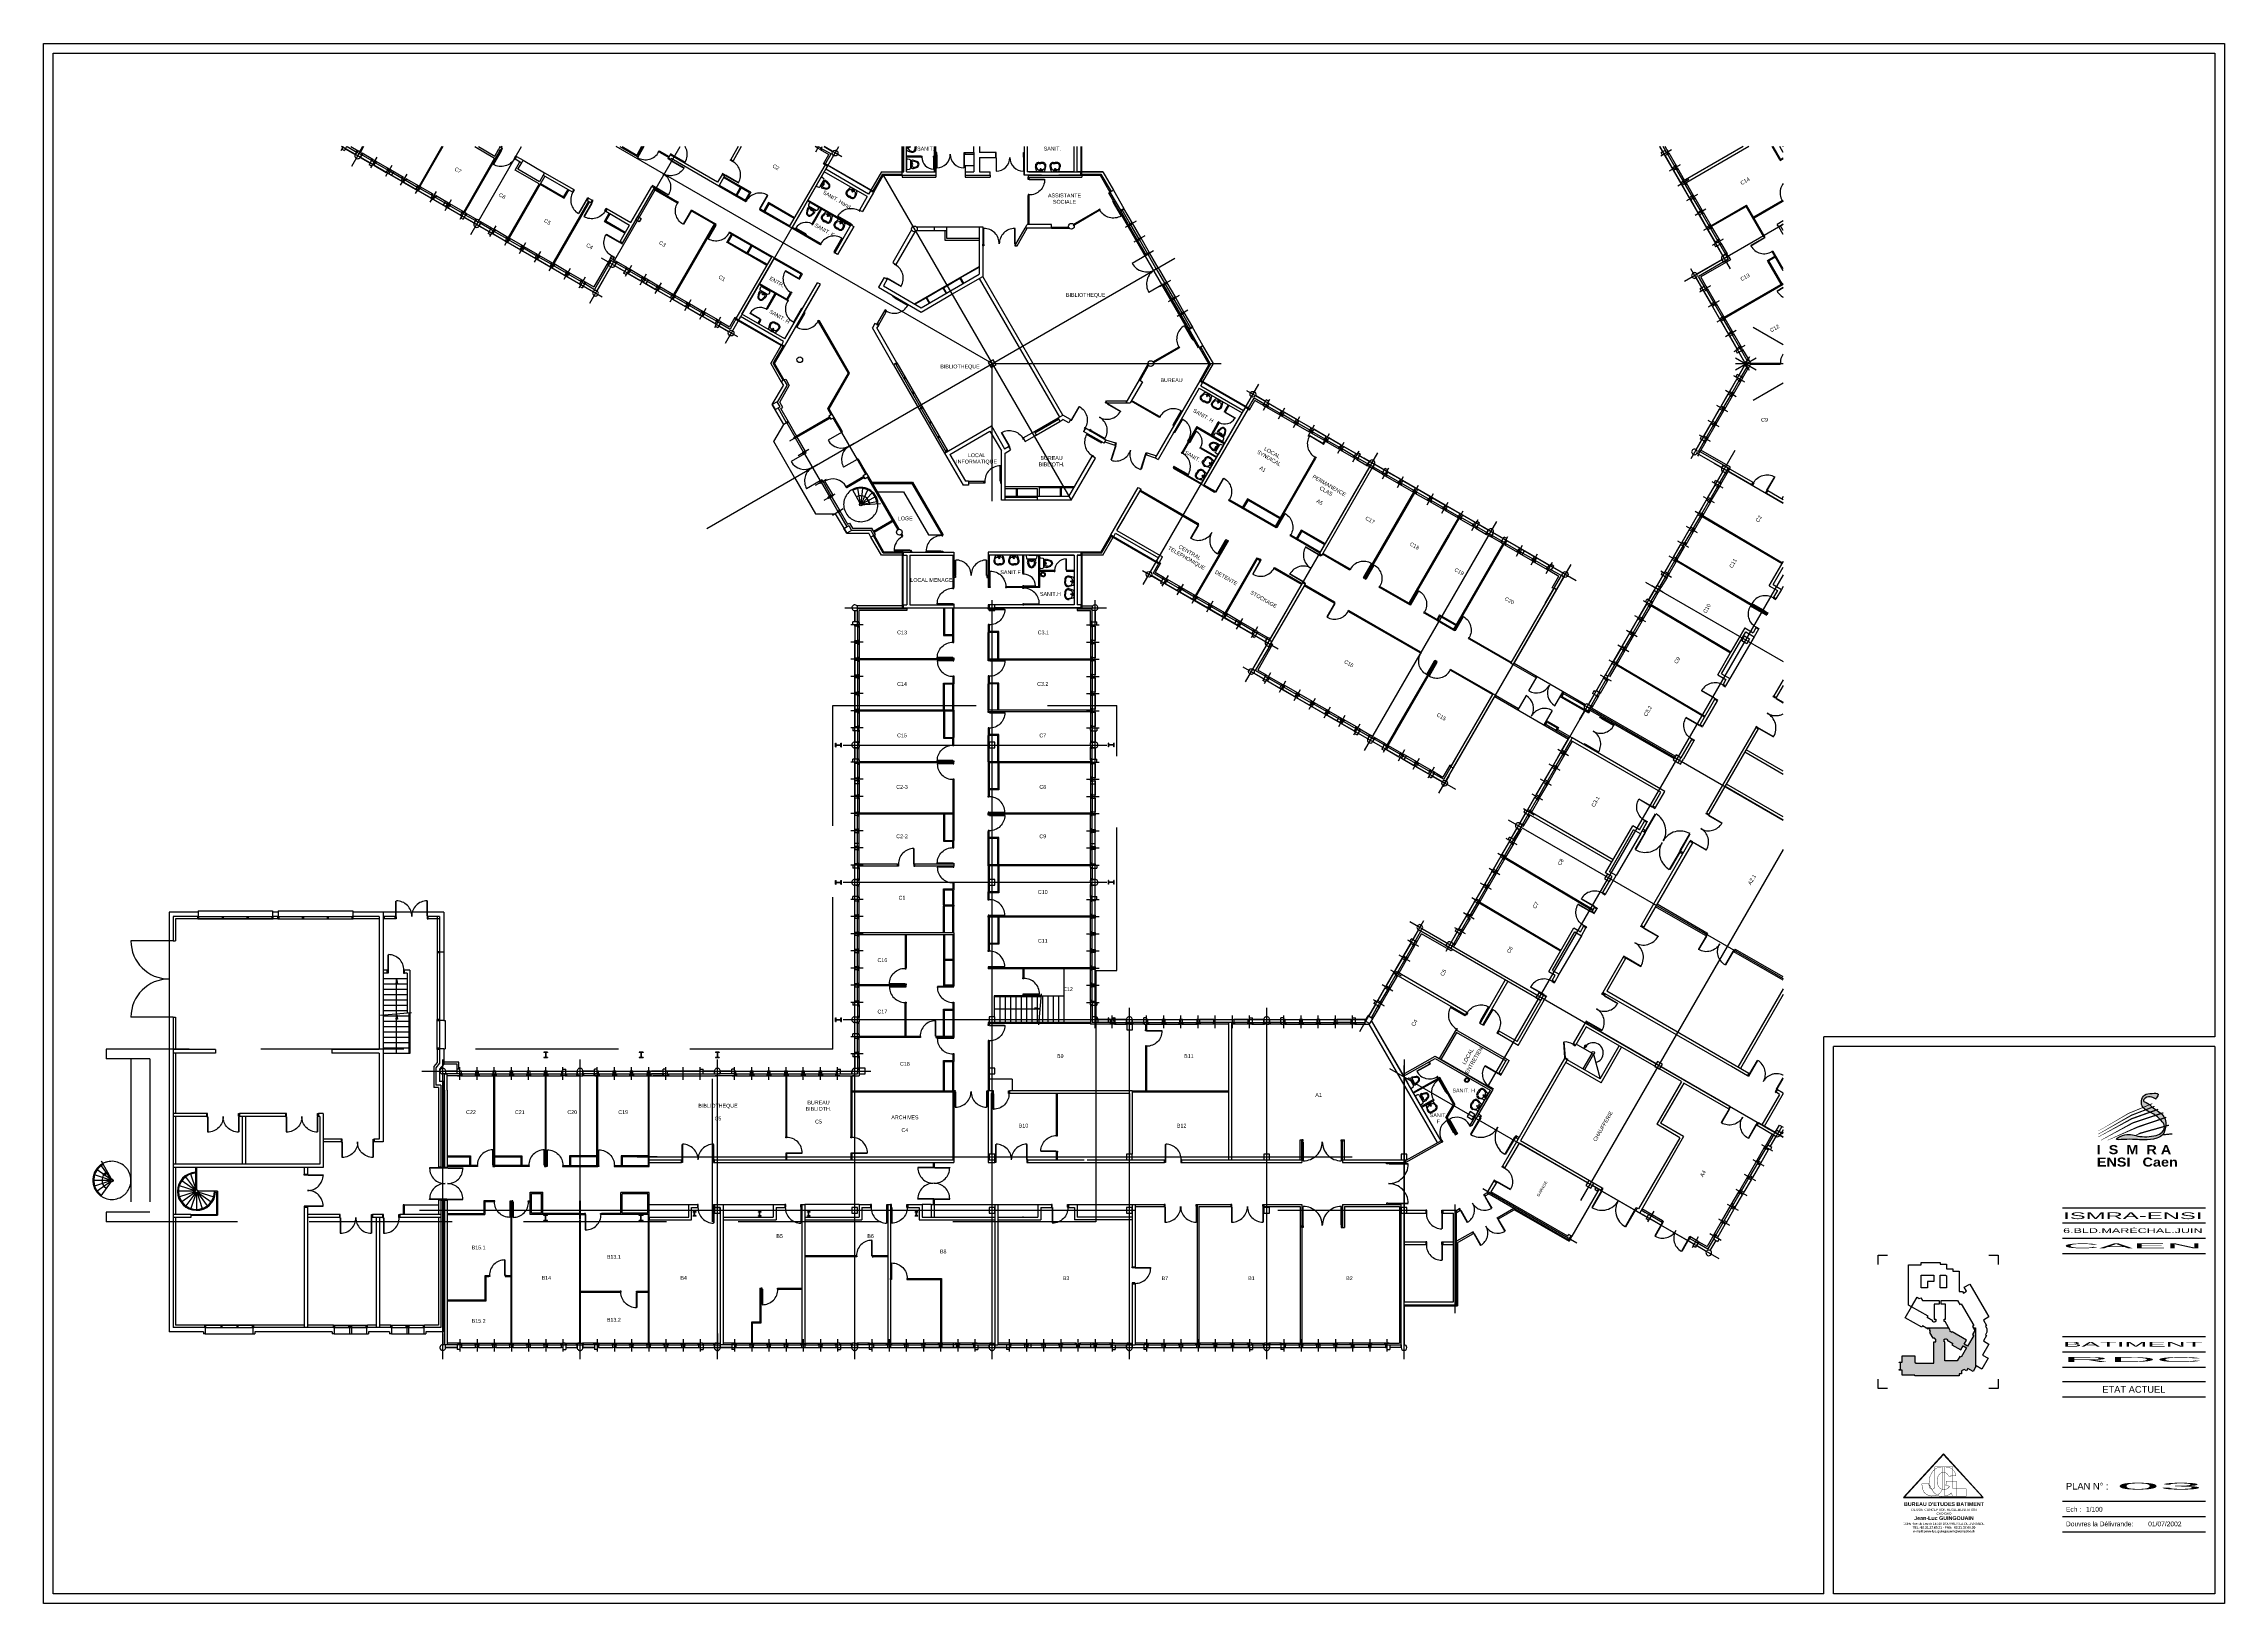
# Paper-space layout '1rc' of a CAD drawing. Extents: x 4 to 1147, y 1 to 819.
# The model-space entities are those that its viewports show. They can reach past a viewport. Long polylines and large blocks are cut down to what shows.
import ezdxf
from ezdxf.enums import TextEntityAlignment as Align

# ---------------------------------------------------------------- set-up
doc = ezdxf.new("R2010")
doc.units = 0
doc.header["$MEASUREMENT"] = 0
for name, pattern in [('AXES', [2, 1.25, -0.25, 0.25, -0.25]), ('CACHE', [0.375, 0.25, -0.125]), ('DISCONTINU2', [0.375, 0.25, -0.125])]:
    doc.linetypes.add(name, pattern=pattern)
doc.layers.get('0').update_dxf_attribs({"linetype": 'CONTINUOUS'})
for name, color, linetype in [('BA_APPUI_FENETRE', 140, 'CONTINUOUS'), ('BA_AUVENT', 140, 'CACHE'), ('BA_AXE_TRAME', 253, 'AXES'), ('BA_BARDAGE', 1, 'CONTINUOUS'), ('BA_CLOISON_EXISTANTE', 4, 'CONTINUOUS'), ('BA_CLOISON_HACH', 8, 'CONTINUOUS'), ('BA_DOUBLAGE', 134, 'CONTINUOUS'), ('BA_ESCALIER', 8, 'CONTINUOUS'), ('BA_ESCALIER_CACHE', 252, 'DISCONTINU2'), ('BA_MENUIS_EXTERIEURE', 6, 'CONTINUOUS'), ('BA_MENUIS_INTERIEURE', 202, 'CONTINUOUS'), ('BA_SEUIL', 140, 'CONTINUOUS'), ('BA_STRUCTURE', 5, 'CONTINUOUS'), ('EQ_SANITAIRE', 60, 'CONTINUOUS'), ('ESP_PAP_CADRE', 7, 'CONTINUOUS'), ('ESP_PAP_FENETRE', 2, 'CONTINUOUS'), ('reperage', 7, 'CONTINUOUS'), ('TXT_REP_PIECE', 3, 'CONTINUOUS')]:
    doc.layers.add(name, color=color, linetype=linetype)
doc.layers.get('ESP_PAP_FENETRE').off()
doc.styles.add('ARIAL', font='arial.ttf')
doc.styles.add('BOLD', font='BOLD.SHX')

# ---------------------------------------------------------------- blocks, each defined once
blk = doc.blocks.new('LOGO')
h = blk.add_hatch(color=256)
edge = h.paths.add_edge_path()
edge.add_spline(control_points=[(211.422, 122.251), (211.42, 122.253), (211.431, 122.268), (211.451, 122.299), (211.383, 122.291), (211.333, 122.294), (211.304, 122.237), (211.317, 122.176), (211.379, 122.151), (211.431, 122.117), (211.467, 122.082), (211.496, 122.043), (211.479, 121.987), (211.395, 121.956), (211.284, 121.955), (211.196, 121.99), (211.088, 121.93), (211.23, 121.944), (211.306, 121.93), (211.417, 121.938), (211.479, 121.969), (211.497, 122.023), (211.508, 122.091), (211.452, 122.152), (211.392, 122.187), (211.361, 122.219), (211.319, 122.234), (211.345, 122.271), (211.385, 122.267), (211.402, 122.262), (211.426, 122.247), (211.422, 122.251)], knot_values=[0, 0, 0, 0, 0.010426, 0.041401, 0.086218, 0.146718, 0.199089, 0.249871, 0.315285, 0.38436, 0.437999, 0.46684, 0.524819, 0.578673, 0.722284, 0.839462, 0.894906, 0.951022, 1.111079, 1.209303, 1.267872, 1.301859, 1.376201, 1.460954, 1.528252, 1.581362, 1.60744, 1.630345, 1.682522, 1.703546, 1.7183, 1.7183, 1.7183, 1.7183], degree=3, periodic=0)
for points in [[(210.975, 121.978, 0.00278, 0.009, 0), (211.233, 122.125, 0.009, 0.009, 0), (211.412, 122.194, 0.009, 0.009, 0)], [(210.975, 121.956, 0.00259, 0.01, 0), (211.235, 122.098, 0.01, 0.01, 0), (211.44, 122.171, 0.01, 0.01, 0)], [(210.975, 122.002, 0.0017, 0.006, 0), (211.212, 122.14, 0.006, 0.006, 0), (211.394, 122.215, 0.006, 0.006, 0)], [(210.996, 121.931, 0.00294, 0.01, 0), (211.244, 122.066, 0.01, 0.01, 0), (211.48, 122.144, 0.01, 0.01, 0)], [(211.048, 121.931, 0.00251, 0.01, 0), (211.282, 122.034, 0.01, 0.01, 0), (211.503, 122.109, 0.01, 0.01, 0)], [(211.259, 121.967, 0.003, 0.01, 0), (211.303, 121.986, 0.01, 0.01, 0), (211.523, 122.048, 0.01, 0.01, 0)], [(211.476, 121.973, 0.003, 0.01, 0), (211.476, 121.973, 0.01, 0.01, 0), (211.551, 121.981, 0.01, 0.01, 0)]]:
    blk.add_lwpolyline(points, format="xyseb")
at = {"start_tangent": (-0.651755, 0.75843), "end_tangent": (-0.651755, 0.75843)}
blk.add_spline([(211.422, 122.251), (211.426, 122.261), (211.439, 122.289), (211.394, 122.294), (211.335, 122.282), (211.31, 122.236), (211.322, 122.186), (211.376, 122.15), (211.434, 122.112), (211.472, 122.074), (211.487, 122.05), (211.472, 121.994), (211.424, 121.969), (211.281, 121.964), (211.163, 121.967), (211.116, 121.939), (211.172, 121.937), (211.332, 121.934), (211.429, 121.947), (211.479, 121.979), (211.492, 122.01), (211.497, 122.084), (211.446, 122.152), (211.391, 122.191), (211.348, 122.223), (211.327, 122.237), (211.338, 122.257), (211.39, 122.265), (211.409, 122.257), (211.422, 122.251)], degree=3, dxfattribs=at)
at = {"insert": (210.963, 121.893), "char_height": 0.07, "width": 5, "attachment_point": 1, "line_spacing_factor": 1.5}
blk.add_mtext('{\\fArial Black|b0|i0|c0|p34;I  S  M  R A}', dxfattribs=at)
at = {"insert": (210.964, 121.797), "char_height": 0.07, "width": 5, "attachment_point": 1}
blk.add_mtext('{\\fArial Black|b0|i0|c0|p34;ENSI   Caen}', dxfattribs=at)
blk = doc.blocks.new('reperage')
at = {"layer": 'reperage'}
for points in [[(-6963, 12708), (-4803, 12708), (-4803, 12528), (-4083, 12528), (-4083, 11988), (-3363, 11988), (-3363, 11718), (-2643, 11718), (-2643, 9403), (-2241, 9403), (-2139, 9227), (-1780, 9434), (-2042, 9887), (-1405, 10254), (485, 6980), (755, 6513), (131, 6153), (491, 5529), (372, 5460), (529, 5188), (530, 4766), (370, 4476), (491, 4406), (131, 3783), (755, 3423), (35, 2175), (658, 1815), (-62, 568), (-685, 928), (-1045, 305), (-1621, 637), (-1778, 365), (-2064, 531), (-2363, 358), (-2363, 28), (-2643, 28), (-2643, -192), (-7683, -192), (-7683, -109), (-9118, -109), (-9118, 468), (-9448, 468), (-9448, 518), (-9318, 518), (-9318, 1323), (-9448, 1323), (-9448, 1373), (-9118, 1373), (-9118, 2091), (-7678, 2091), (-7678, 1305), (-7598, 1305), (-7598, 1258), (-5523, 1258), (-5523, 3688), (-5274, 3688), (-5274, 3963), (-5383, 3963), (-5450, 4077), (-5565, 4077), (-5955, 4753), (-5897, 4853), (-5964, 4968), (-5909, 5062), (-6134, 5192), (-6171, 5128), (-6795, 5488), (-6882, 5337), (-8753, 6417), (-8044, 7654), (-8403, 7861), (-8403, 12438), (-6963, 12438)], [(-6963, 11268), (-5523, 11268), (-5523, 10548), (-6243, 10548), (-6243, 9828), (-6963, 9828)], [(-4803, 11268), (-4173, 11268), (-4165, 11268), (-4083, 11185), (-4083, 9828), (-4803, 9829)], [(-7403, 8745), (-7159, 8604), (-6988, 8700), (-6812, 8395), (-6807, 8398), (-6801, 8388), (-4900, 8388), (-4900, 7953), (-5461, 7953), (-5461, 6238), (-5274, 6238), (-5274, 5973), (-5383, 5973), (-5435, 5883), (-5663, 6008), (-5626, 6072), (-6250, 6432), (-6162, 6584), (-8033, 7664)], [(-4623, 8388), (-2828, 8388), (-2560, 7924), (-2404, 8014), (-964, 5520), (-1120, 5430), (-851, 4966), (-1120, 4505), (-964, 4415), (-1684, 3168), (-2070, 3391), (-1798, 3862), (-3435, 4807), (-3472, 4743), (-3697, 4873), (-3643, 4968), (-4223, 5973), (-4332, 5973), (-4332, 6258), (-4173, 6258), (-4173, 7953), (-4662, 7953), (-4662, 8378), (-4623, 8378)], [(-4332, 3963), (-4223, 3963), (-4171, 4052), (-3943, 3927), (-3980, 3863), (-3356, 3503), (-3444, 3352), (-2430, 2767), (-2168, 3222), (-1782, 2999), (-2404, 1921), (-2560, 2011), (-2839, 1528), (-4263, 1528), (-4263, 3688), (-4332, 3688)]]:
    blk.add_lwpolyline(points, close=True, dxfattribs=at)
blk = doc.blocks.new('Siglejl')
at = {"color": 3, "linetype": 'Continuous'}
for p, q in [((2.38, 20.46), (4.99, 23.32)), ((4.99, 23.29), (2.41, 20.48)), ((4.99, 23.32), (7.6, 20.46)), ((4.99, 23.29), (7.57, 20.48)), ((2.38, 20.46), (7.6, 20.46)), ((2.41, 20.48), (7.57, 20.48))]:
    blk.add_line(p, q, dxfattribs=at)
at = {"color": 3, "linetype": 'Continuous', "const_width": 0.0232}
for points in [[(4.99, 23.3), (2.4, 20.47)], [(4.99, 23.3), (7.58, 20.47)], [(3.58, 21.38), (3.6, 21.16), (3.65, 20.97), (3.7, 20.84), (3.78, 20.75), (3.9, 20.66), (4.03, 20.6), (4.21, 20.56), (4.49, 20.58), (4.61, 20.63), (4.76, 20.74), (4.9, 20.95), (4.94, 21.12), (4.93, 22.47)], [(4.95, 22.47), (4.44, 22.47), (4.44, 21.21), (4.43, 21.14), (4.37, 21.04), (4.31, 21.02), (4.2, 21.02), (4.14, 21.05), (4.08, 21.11), (4.06, 21.21), (4.03, 21.38), (3.58, 21.38)], [(5.52, 20.77), (5.43, 20.69), (5.32, 20.63), (5.19, 20.59), (4.98, 20.53), (4.73, 20.55), (4.54, 20.64), (4.36, 20.8), (4.19, 21.07), (4.09, 21.28), (4.07, 21.53), (4.09, 21.77), (4.14, 21.91), (4.29, 22.18), (4.51, 22.37), (4.71, 22.45), (4.91, 22.47), (5.11, 22.47), (5.31, 22.45), (5.52, 22.37), (5.7, 22.19), (5.79, 22.02), (5.81, 21.88), (5.33, 21.87)], [(5.33, 21.87), (5.27, 21.98), (5.16, 22.07), (5.07, 22.1), (4.94, 22.11), (4.81, 22.06), (4.76, 22.02), (4.66, 21.89), (4.59, 21.72), (4.58, 21.57), (4.6, 21.43), (4.64, 21.26), (4.73, 21.1), (4.86, 21.02), (4.98, 20.97), (5.14, 20.99), (5.28, 21.06), (5.36, 21.14), (5.39, 21.21), (5.16, 21.24), (5.17, 21.54), (5.86, 21.54), (5.86, 20.56)], [(5.09, 20.56), (5.09, 22.47)], [(5.61, 21.05), (5.61, 22.47), (5.11, 22.47)], [(2.4, 20.47), (7.58, 20.47)], [(5.09, 20.56), (6.48, 20.56), (6.48, 21.05)], [(5.52, 20.77), (5.58, 20.56)], [(6.48, 21.05), (5.61, 21.05)]]:
    blk.add_lwpolyline(points, dxfattribs=at)
at = {"color": 3, "insert": (5.03, 19.14), "char_height": 0.25, "width": 7.7819, "attachment_point": 5, "style": 'BOLD'}
blk.add_mtext("\\fArial|b1|i0|c0|p34;BUREAU D'ETUDES BATIMENT\\P\\fArial|b0|i0|c0|p34;\\H0.15;DESSIN-CONCEPTION-REGLEMENTATION\\PCAO-DAO\\P\\fArial|b1|i0|c0|p34;\\H0.25;Jean-Luc GUINGOUAIN\\P\\fArial|b0|i0|c0|p34;\\H0.15;10bis Rue du Lavoir-14440 DOUVRES LA DELIVRANDE\\P\\fArial|b1|i0|c0|p34;TEL: 02.31.37.60.21 - FAX:  02.31.37.60.20\\Pe-mail: jean-luc.guingouain@wanadoo.fr", dxfattribs=at)
blk = doc.blocks.new('P80_5')
for p, q in [((-90, 0), (-90, 5)), ((-90, 5), (-86, 5)), ((-85, 0), (-90, 0)), ((-86, 5), (-86, 4)), ((-86, 4), (-85, 4)), ((-85, 4), (-85, 0)), ((-6, 6), (-6, 87)), ((-4, 86), (-6, 86)), ((-4, 6), (-6, 6)), ((-5, 4), (-5, 0)), ((-4, 4), (-5, 4)), ((-5, 0), (0, 0)), ((-4, 6), (-4, 86)), ((0, 5), (-4, 5)), ((-4, 5), (-4, 4)), ((0, 0), (0, 5))]:
    blk.add_line(p, q)
for centre, radius, start, end in [((-6, 6), 80.9, 89.9501, 180.4961), ((-6, 6), 0, 180, 270), ((-5, 4), 0, 180, 270)]:
    blk.add_arc(centre, radius, start, end)
blk = doc.blocks.new('WC')
for p, q in [((-36, 22), (-57, 15)), ((-39, 16), (-55, 11)), ((-26, 5), (-26, 0)), ((-26, -5), (-26, 0)), ((-20, 14), (-23, 14)), ((-22, 12), (-22, 0)), ((-22, -12), (-22, 0)), ((-20, -21), (-20, 21)), ((-5, 28), (-16, 26)), ((0, -23), (0, 23)), ((-36, -22), (-57, -15)), ((-39, -16), (-55, -11)), ((-20, -14), (-23, -14)), ((-5, -28), (-16, -26))]:
    blk.add_line(p, q)
for centre, radius, start, end in [((-49, 0), 16.2, 116.4444, 180), ((-49, 0), 16.2, 180, 243.5556), ((-49, 0), 16.2, 178.1961, 178.7319), ((-49, 0), 12.2, 116.4444, 180), ((-49, 0), 12.2, 180, 243.5556), ((-37, 5), 11, 0, 102.4), ((-32, 12), 10, 0, 108.6162), ((-21, 0), 11.5, 134.9643, 225.0357), ((-15, 21), 5, 101.0796, 180), ((-5, 23), 5, 0, 90), ((-37, -5), 11, 257.6, 0), ((-32, -12), 10, 251.3838, 0), ((-15, -21), 5, 180, 258.9204), ((-5, -23), 5, 270, 0)]:
    blk.add_arc(centre, radius, start, end)
blk = doc.blocks.new('LAV60')
for p, q in [((-14, 0), (0, 0)), ((14, 0), (0, 0)), ((-24, -7), (-30, -30)), ((-26, -31), (-22, -19)), ((-13, -12), (0, -12)), ((-11, -50), (0, -50)), ((-11, -55), (0, -55)), ((13, -12), (0, -12)), ((11, -50), (0, -50)), ((11, -55), (0, -55)), ((26, -31), (22, -19)), ((24, -7), (30, -30))]:
    blk.add_line(p, q)
for centre, radius in [((-6, -6), 2.61), ((0, -18), 2.54), ((0, -6), 1.44), ((6, -6), 2.61)]:
    blk.add_circle(centre, radius)
for centre, radius, start, end in [((-14, -10), 10, 90, 164.0546), ((14, -10), 10, 15.9454, 90), ((-11, -35), 20, 164.0546, 270), ((-11, -35), 15, 164.0546, 270), ((-13, -22), 10, 90, 164.0546), ((11, -35), 20, 270, 15.9454), ((11, -35), 15, 270, 15.9454), ((13, -22), 10, 15.9454, 90)]:
    blk.add_arc(centre, radius, start, end)
blk = doc.blocks.new('baie1')
at = {"layer": 'BA_APPUI_FENETRE'}
blk.add_line((7.5, -5), (82.5, -5), dxfattribs=at)
at = {"layer": 'BA_DOUBLAGE'}
for p, q in [((4.5, 19), (0, 19)), ((85.5, 19), (90, 19))]:
    blk.add_line(p, q, dxfattribs=at)
at = {"layer": 'BA_MENUIS_EXTERIEURE'}
for p, q in [((4.5, 19), (85.5, 19)), ((4.5, 10), (4.5, 19)), ((4.5, 10), (85.5, 10)), ((10.5, 10), (10.5, 19)), ((79.5, 10), (79.5, 19)), ((85.5, 10), (85.5, 19))]:
    blk.add_line(p, q, dxfattribs=at)
at = {"layer": 'BA_STRUCTURE'}
for points in [[(0, 10), (7.5, 10), (7.5, -5), (0, -5)], [(90, -5), (82.5, -5), (82.5, 10), (90, 10)]]:
    blk.add_lwpolyline(points, dxfattribs=at)
blk = doc.blocks.new('baie2')
at = {"layer": 'BA_DOUBLAGE'}
blk.add_line((-12, 19), (0, 19), dxfattribs=at)
at = {"layer": 'BA_MENUIS_EXTERIEURE'}
for p, q in [((-78, 10), (-78, 19)), ((-12, 19), (-78, 19)), ((-12, 10), (-78, 10)), ((-72, 10), (-72, 19)), ((-18, 10), (-18, 19)), ((-12, 10), (-12, 19))]:
    blk.add_line(p, q, dxfattribs=at)
at = {"layer": 'BA_STRUCTURE'}
for p, q in [((-75, 0), (-75, 10)), ((0, 10), (-15, 10)), ((-15, 10), (-15, -15)), ((0, -15), (-15, -15)), ((0, -5), (0, -15))]:
    blk.add_line(p, q, dxfattribs=at)
blk = doc.blocks.new('P160_15')
for p, q in [((0, 0), (0, 15)), ((0, 15), (4, 15)), ((5, 0), (0, 0)), ((4, 16), (4, 96)), ((4, 96), (6, 96)), ((4, 16), (6, 16)), ((4, 15), (4, 14)), ((4, 14), (5, 14)), ((5, 14), (5, 0)), ((6, 16), (6, 97)), ((167, 16), (167, 97)), ((169, 96), (167, 96)), ((169, 16), (167, 16)), ((168, 14), (168, 0)), ((170, 14), (168, 14)), ((168, 0), (173, 0)), ((169, 16), (169, 96)), ((170, 15), (170, 14)), ((173, 15), (170, 15)), ((173, 0), (173, 15))]:
    blk.add_line(p, q)
for centre, radius, start, end in [((5, 14), 0, 270, 0), ((6, 16), 80.9, 359.5039, 90.0499), ((6, 16), 0, 270, 0), ((167, 16), 80.9, 89.9501, 180.4961), ((167, 16), 0, 180, 270), ((168, 14), 0, 180, 270)]:
    blk.add_arc(centre, radius, start, end)
blk = doc.blocks.new('P80_15')
for p, q in [((0, 0), (0, 15)), ((0, 15), (4, 15)), ((5, 0), (0, 0)), ((4, 96), (6, 96)), ((4, 16), (4, 96)), ((4, 16), (6, 16)), ((4, 15), (4, 14)), ((4, 14), (5, 14)), ((5, 14), (5, 0)), ((6, 16), (6, 97)), ((85, 14), (85, 0)), ((86, 14), (85, 14)), ((85, 0), (90, 0)), ((90, 15), (86, 15)), ((86, 15), (86, 14)), ((90, 0), (90, 15))]:
    blk.add_line(p, q)
for centre, radius, start, end in [((5, 14), 0, 270, 0), ((6, 16), 80.9, 359.5039, 90.0499), ((6, 16), 0, 270, 0)]:
    blk.add_arc(centre, radius, start, end)

msp = doc.modelspace()

# ---------------------------------------------------------------- hatches: boundary and pattern name
at = {"layer": 'BA_ESCALIER'}
h = msp.add_hatch(color=256, dxfattribs=at)
h.paths.add_polyline_path([(5683, 7416), (5681, 7416), (5677, 7425), (5680, 7426)])
h.paths.add_polyline_path([(5680, 7426), (5684, 7427), (5686, 7417), (5683, 7416)])
h.paths.add_polyline_path([(5687, 7404), (5681, 7416), (5683, 7416)])
h.paths.add_polyline_path([(5687, 7404), (5683, 7416), (5686, 7417)])
h = msp.add_hatch(color=256, dxfattribs=at)
h.paths.add_polyline_path([(3207, 4900), (3210, 4900), (3212, 4889), (3207, 4889)])
h.paths.add_polyline_path([(3207, 4889), (3203, 4889), (3205, 4900), (3207, 4900)])
h.paths.add_polyline_path([(3207, 4915), (3210, 4900), (3207, 4900)])
h.paths.add_polyline_path([(3207, 4915), (3207, 4900), (3205, 4900)])
h = msp.add_hatch(color=256, dxfattribs=at)
h.paths.add_polyline_path([(3207, 4715), (3210, 4715), (3212, 4704), (3207, 4704)])
h.paths.add_polyline_path([(3207, 4704), (3203, 4704), (3205, 4715), (3207, 4715)])
h.paths.add_polyline_path([(3207, 4730), (3210, 4715), (3207, 4715)])
h.paths.add_polyline_path([(3207, 4730), (3207, 4715), (3205, 4715)])
h = msp.add_hatch(color=256, dxfattribs=at)
h.paths.add_polyline_path([(6565, 4758), (6565, 4761), (6554, 4763), (6554, 4758)])
h.paths.add_polyline_path([(6554, 4758), (6554, 4754), (6565, 4756), (6565, 4758)])
h.paths.add_polyline_path([(6580, 4758), (6565, 4761), (6565, 4758)])
h.paths.add_polyline_path([(6580, 4758), (6565, 4758), (6565, 4756)])
h = msp.add_hatch(color=256, dxfattribs=at)
h.paths.add_polyline_path([(1679, 3893), (1681, 3891), (1674, 3882), (1671, 3886)])
h.paths.add_polyline_path([(1671, 3886), (1668, 3889), (1678, 3895), (1679, 3893)])
h.paths.add_polyline_path([(1690, 3903), (1681, 3891), (1679, 3893)])
h.paths.add_polyline_path([(1690, 3903), (1679, 3893), (1678, 3895)])

# ---------------------------------------------------------------- linework, layer by layer
at = {"layer": 'BA_APPUI_FENETRE'}
for p, q in [((2938, 9267), (2990, 9237)), ((3636, 9342), (3749, 9277)), ((5441, 9283), (5493, 9253)), ((9816, 9304), (9846, 9252)), ((9846, 9252), (9816, 9304)), ((3016, 9222), (3068, 9192)), ((3870, 9207), (3983, 9142)), ((9902, 9154), (9939, 9090)), ((3166, 9136), (3231, 9099)), ((3244, 9091), (3308, 9054)), ((3386, 9009), (3321, 9046)), ((5749, 9146), (5694, 9051)), ((5749, 9146), (5858, 9146)), ((6799, 9146), (6910, 9146)), ((6910, 9146), (6800, 9146)), ((6910, 9146), (6965, 9050)), ((9947, 9077), (9984, 9012)), ((3464, 8964), (3399, 9001)), ((7065, 8877), (7020, 8955)), ((3614, 8877), (3562, 8907)), ((3692, 8832), (3640, 8862)), ((7110, 8799), (7065, 8877)), ((7155, 8721), (7110, 8799)), ((7200, 8643), (7155, 8721)), ((10131, 8758), (10161, 8706)), ((10161, 8706), (10131, 8758)), ((4258, 8523), (4330, 8648)), ((4403, 8624), (4351, 8654)), ((7200, 8643), (7245, 8565)), ((10020, 8590), (10050, 8538)), ((10025, 8611), (10155, 8686)), ((10025, 8611), (10155, 8686)), ((4237, 8517), (4185, 8547)), ((4500, 8568), (4565, 8530)), ((4578, 8523), (4643, 8485)), ((7245, 8565), (7290, 8487)), ((7290, 8487), (7335, 8409)), ((7335, 8409), (7380, 8332)), ((4896, 8339), (4948, 8309)), ((5169, 8141), (5223, 8235)), ((7490, 8141), (7435, 8236)), ((5169, 8141), (5223, 8046)), ((5813, 8135), (6080, 7672)), ((7435, 8045), (7490, 8141)), ((10245, 8201), (10275, 8149)), ((10245, 8079), (10275, 8131)), ((7762, 7943), (7710, 7973)), ((5540, 7780), (5622, 7638)), ((8081, 7759), (8016, 7797)), ((5346, 7668), (5428, 7526)), ((8159, 7714), (8094, 7752)), ((10020, 7691), (10050, 7743)), ((10025, 7671), (10155, 7596)), ((10025, 7671), (10155, 7596)), ((8256, 7658), (8308, 7628)), ((8334, 7613), (8386, 7583)), ((10161, 7575), (10131, 7523)), ((10131, 7523), (10161, 7575)), ((8483, 7527), (8548, 7489)), ((8561, 7482), (8626, 7444)), ((5749, 7136), (5694, 7231)), ((6910, 7136), (6964, 7230)), ((8931, 7268), (8880, 7298)), ((9009, 7223), (8957, 7253)), ((9947, 7205), (9984, 7270)), ((5858, 7136), (5749, 7136)), ((6910, 7136), (6800, 7136)), ((9107, 7167), (9172, 7129)), ((9185, 7122), (9250, 7084)), ((9902, 7127), (9939, 7192)), ((7217, 6999), (7165, 7029)), ((9269, 7073), (9321, 7043)), ((9327, 7022), (9289, 6957)), ((9846, 7030), (9816, 6978)), ((9816, 6978), (9846, 7030)), ((5863, 6870), (5621, 6870)), ((6795, 6870), (6857, 6870)), ((9801, 6952), (9771, 6900)), ((9771, 6900), (9801, 6952)), ((5609, 6846), (5609, 6786)), ((5609, 6786), (5609, 6846)), ((6869, 6846), (6869, 6786)), ((6869, 6786), (6869, 6846)), ((7536, 6815), (7471, 6853)), ((7614, 6770), (7549, 6808)), ((7754, 6488), (7702, 6518)), ((9579, 6569), (9542, 6504)), ((9486, 6406), (9456, 6354)), ((8072, 6304), (8007, 6342)), ((8150, 6259), (8085, 6297)), ((9441, 6328), (9411, 6276)), ((9411, 6276), (9441, 6328)), ((5609, 6216), (5609, 6156)), ((6869, 6216), (6869, 6156)), ((9317, 6114), (9358, 6186)), ((9371, 6178), (9358, 6186)), ((5609, 6126), (5609, 6066)), ((6869, 6126), (6869, 6066)), ((8475, 6072), (8540, 6034)), ((5609, 5953), (5609, 5878)), ((6869, 5953), (6869, 5878)), ((8553, 6027), (8618, 5989)), ((8637, 5978), (8689, 5948)), ((8710, 5954), (8747, 6019)), ((5609, 5863), (5609, 5788)), ((6869, 5863), (6869, 5788)), ((5609, 5698), (5609, 5773)), ((6869, 5698), (6869, 5773)), ((9126, 5783), (9096, 5731)), ((9096, 5731), (9126, 5783)), ((5609, 5608), (5609, 5683)), ((6869, 5608), (6869, 5683)), ((9051, 5653), (9081, 5705)), ((9051, 5653), (9081, 5705)), ((5609, 5436), (5609, 5496)), ((6869, 5436), (6869, 5496)), ((5609, 5346), (5609, 5406)), ((6869, 5346), (6869, 5406)), ((2167, 5271), (2557, 5271)), ((2167, 5271), (2167, 5264)), ((2557, 5271), (2557, 5264)), ((2587, 5271), (2977, 5271)), ((2587, 5271), (2587, 5264)), ((2977, 5271), (2977, 5264)), ((8859, 5321), (8822, 5257)), ((8565, 5171), (8535, 5119)), ((8585, 5177), (8715, 5102)), ((8766, 5159), (8736, 5107)), ((8814, 5244), (8777, 5179)), ((2014, 5114), (2014, 4714)), ((6873, 4958), (6873, 3641)), ((8434, 4944), (8396, 4879)), ((8479, 5022), (8441, 4957)), ((3454, 4697), (3462, 4697)), ((3462, 4696), (3462, 4547)), ((5609, 4716), (5609, 4776)), ((6869, 4716), (6869, 4776)), ((6952, 4701), (6877, 4701)), ((7034, 4701), (6974, 4701)), ((7064, 4701), (7124, 4701)), ((7237, 4701), (7312, 4701)), ((7327, 4701), (7402, 4701)), ((7492, 4701), (7417, 4701)), ((7754, 4701), (7694, 4701)), ((7784, 4701), (7844, 4701)), ((7957, 4701), (8032, 4701)), ((8047, 4701), (8122, 4701)), ((8287, 4701), (8234, 4701)), ((8340, 4781), (8310, 4729)), ((5609, 4626), (5609, 4686)), ((3454, 4547), (3462, 4547)), ((5609, 4506), (5609, 4446)), ((3464, 4431), (3524, 4431)), ((3524, 4431), (3464, 4431)), ((4094, 4431), (4154, 4431)), ((4184, 4431), (4244, 4431)), ((4244, 4431), (4184, 4431)), ((4537, 4431), (4604, 4431)), ((4604, 4431), (4544, 4431)), ((4544, 4431), (4604, 4431)), ((4627, 4431), (4702, 4431)), ((4814, 4431), (4874, 4431)), ((4874, 4431), (4814, 4431)), ((4889, 4356), (4889, 4416)), ((4904, 4431), (4964, 4431)), ((4964, 4431), (4904, 4431)), ((5534, 4431), (5594, 4431)), ((10348, 4159), (10400, 4129)), ((10400, 4129), (10348, 4159)), ((10410, 4037), (10440, 4089)), ((10478, 4084), (10426, 4114)), ((10354, 3939), (10316, 3874)), ((10226, 3718), (10264, 3783)), ((10309, 3861), (10271, 3796)), ((9704, 3699), (9769, 3662)), ((9763, 3666), (9724, 3688)), ((10181, 3640), (10219, 3705)), ((9978, 3541), (9835, 3624)), ((10074, 3486), (10022, 3516)), ((10095, 3491), (10125, 3543)), ((2204, 3054), (2454, 3054)), ((2880, 3054), (2960, 3054)), ((2970, 3054), (3050, 3054)), ((3180, 3054), (3260, 3054)), ((3270, 3054), (3350, 3054)), ((3449, 3056), (3449, 2996)), ((3464, 2981), (3524, 2981)), ((3524, 2981), (3464, 2981)), ((4094, 2981), (4154, 2981)), ((4184, 2981), (4244, 2981)), ((4244, 2981), (4184, 2981)), ((4537, 2981), (4612, 2981)), ((4627, 2981), (4702, 2981)), ((4814, 2981), (4874, 2981)), ((4889, 3056), (4889, 2996)), ((4904, 2981), (4964, 2981)), ((4964, 2981), (4904, 2981)), ((5257, 2981), (5332, 2981)), ((5347, 2981), (5422, 2981)), ((5534, 2981), (5594, 2981)), ((5624, 2981), (5684, 2981)), ((5707, 2981), (5782, 2981)), ((5797, 2981), (5872, 2981)), ((5887, 2981), (5962, 2981)), ((6052, 2981), (5977, 2981)), ((6142, 2981), (6067, 2981)), ((6314, 2981), (6254, 2981)), ((6404, 2981), (6344, 2981)), ((6344, 2981), (6404, 2981)), ((6517, 2981), (6592, 2981)), ((6607, 2981), (6682, 2981)), ((6772, 2981), (6697, 2981)), ((6862, 2981), (6787, 2981)), ((7034, 2981), (6974, 2981)), ((7064, 2981), (7124, 2981)), ((7237, 2981), (7312, 2981)), ((7327, 2981), (7402, 2981)), ((7492, 2981), (7417, 2981)), ((7582, 2981), (7507, 2981)), ((7754, 2981), (7694, 2981)), ((7784, 2981), (7844, 2981)), ((7957, 2981), (8032, 2981)), ((8047, 2981), (8122, 2981)), ((8212, 2981), (8137, 2981)), ((8302, 2981), (8227, 2981)), ((8474, 2981), (8414, 2981))]:
    msp.add_line(p, q, dxfattribs=at)
at = {"layer": 'BA_AUVENT', "ltscale": 15}
for p, q in [((5185, 7732), (5237, 7822)), ((5294, 7543), (5185, 7732)), ((5294, 7543), (5403, 7354)), ((5403, 7354), (5507, 7354))]:
    msp.add_line(p, q, dxfattribs=at)
at = {"layer": 'BA_AUVENT', "ltscale": 30}
for p, q in [((5495, 4593), (5495, 6348)), ((5495, 6348), (6984, 6348)), ((6984, 4958), (6984, 6348)), ((6873, 4958), (6984, 4958)), ((5495, 4546), (5494, 4776)), ((5495, 4546), (1684, 4546)), ((1684, 4546), (1684, 4496)), ((1914, 4496), (1684, 4496)), ((1814, 4496), (1814, 3691)), ((1914, 4496), (1914, 3691)), ((4864, 3641), (4864, 4546)), ((1684, 3691), (1684, 3641)), ((1914, 3691), (1684, 3691)), ((6873, 3641), (1684, 3641))]:
    msp.add_line(p, q, dxfattribs=at)
at = {"layer": 'BA_AXE_TRAME', "ltscale": 30}
for p, q in [((11032, 8287), (8810, 12136)), ((10200, 8638), (8708, 11222)), ((2973, 9177), (3754, 10530)), ((9755, 9286), (11580, 10340)), ((6329, 8141), (2705, 10233)), ((3596, 8817), (4377, 10170)), ((4220, 8457), (5001, 9810)), ((4285, 8490), (2345, 9610)), ((5541, 9225), (4827, 9637)), ((9959, 8573), (11940, 9716)), ((2870, 9359), (2837, 9302)), ((2948, 9314), (2915, 9257)), ((4931, 8248), (5537, 9298)), ((5328, 9296), (5361, 9354)), ((5406, 9251), (5439, 9309)), ((9847, 9339), (9790, 9306)), ((9847, 9339), (9790, 9306)), ((9847, 9339), (9790, 9306)), ((9847, 9339), (9790, 9306)), ((9847, 9339), (9790, 9306)), ((9892, 9261), (9835, 9228)), ((3104, 9224), (3071, 9167)), ((3104, 9224), (3071, 9167)), ((3182, 9179), (3149, 9122)), ((3182, 9179), (3149, 9122)), ((9937, 9184), (9880, 9150)), ((3260, 9134), (3226, 9077)), ((3260, 9134), (3226, 9077)), ((3338, 9089), (3304, 9032)), ((3338, 9089), (3304, 9032)), ((3415, 9044), (3382, 8987)), ((5759, 9129), (6743, 7424)), ((9982, 9106), (9925, 9072)), ((3493, 8999), (3460, 8942)), ((3571, 8954), (3538, 8897)), ((10027, 9028), (9970, 8995)), ((10072, 8950), (10015, 8917)), ((3727, 8864), (3694, 8807)), ((3805, 8819), (3772, 8761)), ((7029, 8857), (7086, 8890)), ((7074, 8779), (7131, 8812)), ((10117, 8872), (10060, 8839)), ((3883, 8774), (3850, 8717)), ((3961, 8729), (3928, 8672)), ((4996, 8281), (4282, 8693)), ((4834, 7277), (7288, 8694)), ((7119, 8701), (7176, 8734)), ((10162, 8794), (10105, 8761)), ((10319, 7949), (11677, 8733)), ((4039, 8684), (4006, 8627)), ((4117, 8639), (4084, 8582)), ((4195, 8594), (4162, 8537)), ((4438, 8655), (4405, 8598)), ((4516, 8610), (4483, 8553)), ((7164, 8623), (7221, 8656)), ((7164, 8623), (7221, 8656)), ((7209, 8545), (7266, 8578)), ((10300, 8105), (9992, 8638)), ((4594, 8565), (4561, 8508)), ((4672, 8520), (4639, 8463)), ((4750, 8475), (4717, 8418)), ((7254, 8467), (7311, 8500)), ((10096, 8548), (10039, 8515)), ((10141, 8470), (10084, 8437)), ((4828, 8430), (4795, 8373)), ((4906, 8385), (4873, 8328)), ((7299, 8389), (7356, 8422)), ((10186, 8392), (10129, 8359)), ((10231, 8314), (10174, 8281)), ((10276, 8236), (10219, 8203)), ((10276, 8236), (10219, 8203)), ((10319, 8332), (11677, 7549)), ((6329, 2920), (6329, 8141)), ((6329, 8141), (7530, 8141)), ((10300, 8176), (9992, 7642)), ((10227, 8109), (10335, 8172)), ((10227, 8109), (10335, 8172)), ((10227, 8171), (10335, 8108)), ((10227, 8171), (10335, 8108)), ((10227, 8141), (11702, 8141)), ((7122, 6983), (7728, 8033)), ((10276, 8044), (10219, 8077)), ((10276, 8044), (10219, 8077)), ((7663, 8000), (8876, 7300)), ((7753, 7896), (7786, 7954)), ((7831, 7851), (7864, 7909)), ((11008, 7953), (8931, 4356)), ((10186, 7888), (10129, 7921)), ((10186, 7888), (10129, 7921)), ((10231, 7966), (10174, 7999)), ((10231, 7966), (10174, 7999)), ((7909, 7806), (7942, 7864)), ((7987, 7761), (8020, 7819)), ((10141, 7810), (10084, 7843)), ((10141, 7810), (10084, 7843)), ((5324, 7768), (5267, 7735)), ((5369, 7690), (5312, 7657)), ((5605, 7722), (5547, 7689)), ((5605, 7722), (5547, 7689)), ((7658, 6473), (8351, 7673)), ((8065, 7716), (8098, 7774)), ((8142, 7671), (8176, 7729)), ((8220, 7626), (8254, 7684)), ((10224, 7685), (8708, 5059)), ((10096, 7732), (10039, 7765)), ((10096, 7732), (10039, 7765)), ((5414, 7612), (5357, 7579)), ((5414, 7612), (5357, 7579)), ((9392, 7002), (8278, 7645)), ((8376, 7536), (8409, 7594)), ((8454, 7491), (8487, 7549)), ((11632, 7593), (9415, 3753)), ((10115, 7619), (11940, 6565)), ((5459, 7534), (5402, 7501)), ((5504, 7456), (5447, 7423)), ((8532, 7446), (8565, 7504)), ((8610, 7401), (8643, 7459)), ((10117, 7410), (10060, 7443)), ((10162, 7488), (10105, 7521)), ((5549, 7379), (5492, 7345)), ((5549, 7379), (5492, 7345)), ((8688, 7356), (8721, 7414)), ((8766, 7311), (8799, 7369)), ((8844, 7266), (8877, 7324)), ((8844, 7266), (8877, 7324)), ((10072, 7332), (10015, 7365)), ((8282, 6113), (8975, 7313)), ((8922, 7221), (8955, 7279)), ((9000, 7176), (9033, 7234)), ((9982, 7176), (9925, 7209)), ((10027, 7254), (9970, 7287)), ((9078, 7131), (9111, 7189)), ((9156, 7086), (9189, 7144)), ((9234, 7041), (9267, 7099)), ((9234, 7041), (9267, 7099)), ((9937, 7098), (9880, 7131)), ((7118, 7056), (7830, 6645)), ((7253, 7030), (7220, 6973)), ((7331, 6985), (7298, 6928)), ((8672, 5888), (9365, 7088)), ((9312, 6996), (9345, 7054)), ((9755, 6995), (11580, 5942)), ((9847, 6942), (9790, 6975)), ((9847, 6942), (9790, 6975)), ((9847, 6942), (9790, 6975)), ((9847, 6942), (9790, 6975)), ((9847, 6942), (9790, 6975)), ((9847, 6942), (9790, 6975)), ((9892, 7020), (9835, 7053)), ((5557, 6861), (6929, 6861)), ((5609, 2920), (5609, 6901)), ((6329, 4661), (6329, 6901)), ((6869, 4661), (6869, 6901)), ((7409, 6940), (7376, 6883)), ((7487, 6895), (7454, 6838)), ((9802, 6864), (9745, 6897)), ((5654, 6771), (5588, 6771)), ((6824, 6771), (6890, 6771)), ((7565, 6850), (7532, 6793)), ((7643, 6805), (7609, 6748)), ((7721, 6760), (7687, 6703)), ((9757, 6786), (9700, 6819)), ((5654, 6681), (5588, 6681)), ((6824, 6681), (6890, 6681)), ((9667, 6630), (9610, 6664)), ((9712, 6708), (9655, 6741)), ((5654, 6591), (5588, 6591)), ((6824, 6591), (6890, 6591)), ((8760, 5907), (7646, 6550)), ((7789, 6520), (7756, 6462)), ((9622, 6552), (9565, 6586)), ((5654, 6501), (5588, 6501)), ((5654, 6411), (5588, 6411)), ((6824, 6501), (6890, 6501)), ((6824, 6411), (6890, 6411)), ((7867, 6475), (7834, 6417)), ((7945, 6430), (7912, 6372)), ((9577, 6475), (9520, 6508)), ((5654, 6321), (5588, 6321)), ((6824, 6321), (6890, 6321)), ((8023, 6385), (7990, 6327)), ((8101, 6340), (8068, 6282)), ((8179, 6295), (8146, 6237)), ((9395, 6372), (11844, 4958)), ((5654, 6231), (5588, 6231)), ((6824, 6231), (6890, 6231)), ((8257, 6250), (8224, 6192)), ((5548, 6141), (6930, 6141)), ((8413, 6160), (8380, 6102)), ((8491, 6115), (8458, 6057)), ((8569, 6070), (8536, 6012)), ((9352, 6085), (9295, 6118)), ((5654, 6051), (5588, 6051)), ((5654, 6051), (5588, 6051)), ((5654, 5961), (5588, 5961)), ((5654, 5961), (5588, 5961)), ((6824, 6051), (6890, 6051)), ((6824, 6051), (6890, 6051)), ((6824, 5961), (6890, 5961)), ((6824, 5961), (6890, 5961)), ((8647, 6025), (8614, 5967)), ((8647, 6025), (8614, 5967)), ((8725, 5980), (8692, 5922)), ((9262, 5929), (9205, 5962)), ((9307, 6007), (9250, 6040)), ((5654, 5871), (5588, 5871)), ((5654, 5871), (5588, 5871)), ((6824, 5871), (6890, 5871)), ((6824, 5871), (6890, 5871)), ((9217, 5851), (9160, 5884)), ((5654, 5781), (5588, 5781)), ((5654, 5781), (5588, 5781)), ((6824, 5781), (6890, 5781)), ((6824, 5781), (6890, 5781)), ((9035, 5748), (11484, 4335)), ((9127, 5695), (9070, 5728)), ((9127, 5695), (9070, 5728)), ((9127, 5695), (9070, 5728)), ((9172, 5773), (9115, 5806)), ((5654, 5691), (5588, 5691)), ((6824, 5691), (6890, 5691)), ((9082, 5617), (9025, 5650)), ((9082, 5617), (9025, 5650)), ((5654, 5601), (5588, 5601)), ((5654, 5511), (5588, 5511)), ((6794, 5511), (6860, 5511)), ((6824, 5601), (6890, 5601)), ((6824, 5511), (6890, 5511)), ((8992, 5461), (8935, 5494)), ((9037, 5539), (8980, 5572)), ((5548, 5421), (6930, 5421)), ((8947, 5383), (8890, 5416)), ((5654, 5331), (5588, 5331)), ((6824, 5331), (6890, 5331)), ((8857, 5227), (8800, 5261)), ((8902, 5305), (8845, 5339)), ((5654, 5241), (5588, 5241)), ((5654, 5151), (5588, 5151)), ((6824, 5241), (6890, 5241)), ((6824, 5151), (6890, 5151)), ((8592, 5219), (8256, 4637)), ((8519, 5215), (11158, 3691)), ((8812, 5150), (8755, 5183)), ((5654, 5061), (5588, 5061)), ((6824, 5061), (6890, 5061)), ((8521, 5006), (8464, 5039)), ((8566, 5084), (8509, 5117)), ((5654, 4971), (5588, 4971)), ((6824, 4971), (6890, 4971)), ((8476, 4928), (8419, 4961)), ((5654, 4881), (5588, 4881)), ((6824, 4881), (6890, 4881)), ((8386, 4772), (8329, 4805)), ((8386, 4772), (8329, 4805)), ((8431, 4850), (8374, 4883)), ((5548, 4701), (8293, 4701)), ((5654, 4791), (5588, 4791)), ((5654, 4791), (5588, 4791)), ((6824, 4791), (6890, 4791)), ((6869, 4656), (6869, 4722)), ((6959, 4656), (6959, 4722)), ((7049, 2920), (7049, 4762)), ((7139, 4656), (7139, 4722)), ((7139, 4656), (7139, 4722)), ((7229, 4656), (7229, 4722)), ((7229, 4656), (7229, 4722)), ((7319, 4656), (7319, 4722)), ((7319, 4656), (7319, 4722)), ((7409, 4656), (7409, 4722)), ((7409, 4656), (7409, 4722)), ((7499, 4656), (7499, 4722)), ((7589, 4656), (7589, 4722)), ((7679, 4656), (7679, 4722)), ((7769, 2920), (7769, 4762)), ((7859, 4656), (7859, 4722)), ((7859, 4656), (7859, 4722)), ((7949, 4656), (7949, 4722)), ((7949, 4656), (7949, 4722)), ((8039, 4656), (8039, 4722)), ((8039, 4656), (8039, 4722)), ((8129, 4656), (8129, 4722)), ((8129, 4656), (8129, 4722)), ((8219, 4656), (8219, 4722)), ((5654, 4611), (5588, 4611)), ((3449, 2920), (3449, 4492)), ((4169, 2920), (4169, 4492)), ((4889, 2920), (4889, 4492)), ((5654, 4521), (5588, 4521)), ((8489, 4492), (8489, 3536)), ((8489, 2920), (8489, 4460)), ((3339, 4431), (5694, 4431)), ((3539, 4386), (3539, 4452)), ((3629, 4386), (3629, 4452)), ((3719, 4386), (3719, 4452)), ((3809, 4386), (3809, 4452)), ((3899, 4386), (3899, 4452)), ((3989, 4386), (3989, 4452)), ((4079, 4386), (4079, 4452)), ((4259, 4386), (4259, 4452)), ((4349, 4386), (4349, 4452)), ((4439, 4386), (4439, 4452)), ((4529, 4386), (4529, 4452)), ((4619, 4386), (4619, 4452)), ((4709, 4386), (4709, 4452)), ((4799, 4386), (4799, 4452)), ((4889, 4386), (4889, 4452)), ((4979, 4386), (4979, 4452)), ((4979, 4386), (4979, 4452)), ((5069, 4386), (5069, 4452)), ((5159, 4386), (5159, 4452)), ((5249, 4386), (5249, 4452)), ((5339, 4386), (5339, 4452)), ((5429, 4386), (5429, 4452)), ((5519, 4386), (5519, 4452)), ((8413, 4445), (10140, 3448)), ((10470, 4141), (10437, 4083)), ((10363, 4046), (10421, 4013)), ((10548, 4096), (10515, 4038)), ((10548, 4096), (10515, 4038)), ((4468, 3981), (8575, 3981)), ((4574, 3981), (4508, 3981)), ((10273, 3890), (10331, 3857)), ((10273, 3890), (10331, 3857)), ((10318, 3968), (10376, 3935)), ((10318, 3968), (10376, 3935)), ((10318, 3968), (10376, 3935)), ((9395, 3529), (8902, 3814)), ((10228, 3812), (10286, 3779)), ((10228, 3812), (10286, 3779)), ((3327, 3701), (9026, 3701)), ((8757, 3161), (8757, 3731)), ((9798, 3697), (9765, 3640)), ((9798, 3697), (9765, 3640)), ((9798, 3697), (9765, 3640)), ((10183, 3734), (10241, 3701)), ((10032, 3562), (9999, 3505)), ((10093, 3579), (10151, 3545)), ((10138, 3656), (10196, 3623)), ((3539, 3026), (3539, 2960)), ((3629, 3026), (3629, 2960)), ((3719, 3026), (3719, 2960)), ((3809, 3026), (3809, 2960)), ((3899, 3026), (3899, 2960)), ((3989, 3026), (3989, 2960)), ((4079, 3026), (4079, 2960)), ((4259, 3026), (4259, 2960)), ((4349, 3026), (4349, 2960)), ((4439, 3026), (4439, 2960)), ((4468, 2981), (8529, 2981)), ((4529, 3026), (4529, 2960)), ((4619, 3026), (4619, 2960)), ((4709, 3026), (4709, 2960)), ((4799, 3026), (4799, 2960)), ((4889, 3026), (4889, 2960)), ((4889, 3026), (4889, 2960)), ((4979, 3026), (4979, 2960)), ((4979, 3026), (4979, 2960)), ((5069, 3026), (5069, 2960)), ((5159, 3026), (5159, 2960)), ((5249, 3026), (5249, 2960)), ((5339, 3026), (5339, 2960)), ((5429, 3026), (5429, 2960)), ((5519, 3026), (5519, 2960)), ((5699, 3026), (5699, 2960)), ((5699, 3026), (5699, 2960)), ((5789, 3026), (5789, 2960)), ((5789, 3026), (5789, 2960)), ((5879, 3026), (5879, 2960)), ((5879, 3026), (5879, 2960)), ((5969, 3026), (5969, 2960)), ((5969, 3026), (5969, 2960)), ((6059, 3026), (6059, 2960)), ((6149, 3026), (6149, 2960)), ((6239, 3026), (6239, 2960)), ((6419, 3026), (6419, 2960)), ((6419, 3026), (6419, 2960)), ((6419, 3026), (6419, 2960)), ((6509, 3026), (6509, 2960)), ((6509, 3026), (6509, 2960)), ((6509, 3026), (6509, 2960)), ((6599, 3026), (6599, 2960)), ((6599, 3026), (6599, 2960)), ((6689, 3026), (6689, 2960)), ((6689, 3026), (6689, 2960)), ((6779, 3026), (6779, 2960)), ((6869, 3026), (6869, 2960)), ((6959, 3026), (6959, 2960)), ((7139, 3026), (7139, 2960)), ((7139, 3026), (7139, 2960)), ((7229, 3026), (7229, 2960)), ((7229, 3026), (7229, 2960)), ((7319, 3026), (7319, 2960)), ((7319, 3026), (7319, 2960)), ((7409, 3026), (7409, 2960)), ((7409, 3026), (7409, 2960)), ((7499, 3026), (7499, 2960)), ((7589, 3026), (7589, 2960)), ((7679, 3026), (7679, 2960)), ((7859, 3026), (7859, 2960)), ((7859, 3026), (7859, 2960)), ((7949, 3026), (7949, 2960)), ((7949, 3026), (7949, 2960)), ((8039, 3026), (8039, 2960)), ((8039, 3026), (8039, 2960)), ((8129, 3026), (8129, 2960)), ((8129, 3026), (8129, 2960)), ((8219, 3026), (8219, 2960)), ((8309, 3026), (8309, 2960)), ((8399, 3026), (8399, 2960))]:
    msp.add_line(p, q, dxfattribs=at)
at = {"layer": 'BA_BARDAGE', "ltscale": 30}
for p, q in [((5858, 9146), (5858, 9411)), ((5861, 9146), (5861, 9411)), ((6797, 9131), (6797, 9431)), ((6800, 9131), (6800, 9431)), ((5454, 9184), (5456, 9189)), ((5454, 9184), (5456, 9189)), ((5706, 9041), (5455, 9186)), ((5707, 9044), (5456, 9189)), ((4988, 8377), (4985, 8373)), ((5236, 8228), (4985, 8373)), ((5238, 8231), (4987, 8376)), ((7421, 8051), (7672, 7906)), ((7422, 8054), (7673, 7909)), ((7671, 7904), (7673, 7909)), ((7671, 7904), (7673, 7909)), ((6951, 7238), (7202, 7093)), ((6953, 7241), (7204, 7096)), ((5858, 7151), (5858, 6855)), ((5861, 7151), (5861, 6855)), ((6797, 7151), (6797, 6855)), ((6800, 7151), (6800, 6855)), ((7205, 7097), (7202, 7093)), ((7791, 6673), (7789, 6669)), ((9502, 3804), (9506, 3802)), ((9509, 3812), (9504, 3803)), ((9511, 3811), (9506, 3802)), ((9068, 3704), (9354, 3539)), ((9071, 3705), (9353, 3543)), ((9367, 3566), (9353, 3543)), ((9369, 3565), (9354, 3539)), ((9365, 3567), (9369, 3565)), ((8766, 3529), (8766, 3204)), ((8769, 3531), (8769, 3201)), ((8489, 3204), (8766, 3204)), ((8489, 3201), (8769, 3201))]:
    msp.add_line(p, q, dxfattribs=at)
at = {"layer": 'BA_CLOISON_EXISTANTE'}
for p, q in [((4644, 9917), (4301, 9323)), ((3208, 9590), (3013, 9252)), ((3212, 9587), (3017, 9249)), ((4850, 9597), (4687, 9314)), ((4854, 9594), (4691, 9312)), ((3520, 9410), (3325, 9072)), ((3512, 9397), (3325, 9072)), ((3524, 9407), (3329, 9069)), ((3620, 9334), (3595, 9291)), ((3595, 9291), (3721, 9218)), ((3629, 9329), (3609, 9295)), ((3609, 9295), (3722, 9229)), ((3722, 9229), (3742, 9264)), ((3753, 9280), (3751, 9276)), ((3758, 9277), (3755, 9274)), ((4301, 9323), (4468, 9227)), ((4304, 9328), (4466, 9234)), ((4505, 9302), (4466, 9234)), ((4507, 9295), (4468, 9227)), ((4505, 9302), (4509, 9299)), ((6027, 9146), (6027, 9280)), ((6034, 9146), (6034, 9280)), ((3721, 9218), (3559, 8937)), ((3750, 9259), (3563, 8934)), ((3721, 9218), (3725, 9216)), ((3725, 9216), (3750, 9259)), ((3829, 9156), (3854, 9199)), ((3955, 9083), (3829, 9156)), ((3833, 9153), (3829, 9156)), ((3843, 9160), (3863, 9194)), ((3956, 9094), (3843, 9160)), ((4585, 9250), (4634, 9222)), ((4587, 9254), (4636, 9226)), ((5957, 9228), (5881, 9228)), ((5957, 9223), (5881, 9223)), ((6186, 9248), (6234, 9248)), ((6186, 9239), (6234, 9239)), ((6188, 9179), (6188, 9146)), ((6188, 9179), (6234, 9179)), ((10459, 9210), (10502, 9235)), ((10459, 9210), (10461, 9206)), ((10461, 9206), (10504, 9231)), ((3955, 9083), (3792, 8802)), ((3984, 9124), (3797, 8799)), ((3976, 9129), (3956, 9094)), ((4081, 9011), (4106, 9054)), ((4085, 9008), (4110, 9051)), ((4555, 9056), (4677, 8985)), ((4557, 9060), (4680, 8989)), ((4896, 9072), (5036, 8991)), ((4898, 9077), (5039, 8996)), ((5057, 9037), (4921, 9116)), ((5064, 9039), (4923, 9120)), ((5009, 9065), (4987, 9026)), ((5014, 9062), (4991, 9023)), ((5057, 9037), (5035, 8998)), ((5064, 9039), (5036, 8991)), ((6518, 9112), (6518, 9119)), ((6523, 9112), (6523, 9119)), ((4214, 8992), (4026, 8667)), ((4218, 8989), (4031, 8664)), ((4081, 9011), (4085, 9008)), ((4297, 8886), (4322, 8929)), ((4301, 8883), (4326, 8927)), ((4755, 8940), (4877, 8870)), ((4758, 8944), (4879, 8874)), ((5114, 8946), (5266, 8859)), ((5117, 8951), (5268, 8863)), ((5157, 8985), (5132, 8942)), ((5162, 8982), (5137, 8939)), ((5162, 8982), (5157, 8985)), ((5586, 8864), (5361, 8994)), ((5589, 8868), (5364, 8998)), ((5431, 8954), (5386, 8876)), ((5435, 8952), (5390, 8874)), ((6518, 8871), (6518, 9022)), ((6523, 8871), (6523, 9022)), ((6889, 8948), (6752, 8869)), ((6891, 8943), (6755, 8864)), ((10098, 8863), (10285, 8971)), ((10100, 8859), (10283, 8965)), ((10376, 8803), (10283, 8965)), ((10380, 8806), (10285, 8971)), ((10470, 8995), (10321, 8909)), ((10472, 8990), (10324, 8904)), ((4301, 8883), (4297, 8886)), ((4872, 8872), (4659, 8503)), ((4879, 8874), (4664, 8501)), ((4938, 8776), (4963, 8820)), ((4943, 8774), (4968, 8817)), ((4955, 8825), (5173, 8699)), ((4957, 8829), (5176, 8703)), ((5426, 8766), (5279, 8851)), ((5429, 8771), (5281, 8856)), ((6081, 8838), (6081, 8788)), ((6091, 8838), (6091, 8798)), ((6454, 8768), (6502, 8851)), ((6460, 8758), (6513, 8851)), ((10739, 8365), (10454, 8858)), ((10749, 8368), (10463, 8863)), ((4943, 8774), (4938, 8776)), ((5041, 8717), (5066, 8760)), ((5046, 8715), (5041, 8717)), ((5046, 8715), (5071, 8758)), ((5328, 8609), (5186, 8691)), ((5335, 8611), (5189, 8695)), ((6081, 8788), (6261, 8788)), ((6091, 8798), (6261, 8798)), ((6454, 8758), (6460, 8758)), ((10394, 8682), (10433, 8705)), ((10396, 8678), (10435, 8700)), ((10513, 8566), (10421, 8725)), ((10518, 8568), (10425, 8728)), ((5318, 8591), (5328, 8609)), ((5322, 8588), (5335, 8611)), ((10167, 8384), (10505, 8579)), ((10169, 8379), (10512, 8577)), ((10396, 8678), (10394, 8682)), ((5256, 8471), (5108, 8556)), ((5258, 8475), (5111, 8560)), ((5191, 8508), (5146, 8430)), ((5195, 8506), (5150, 8428)), ((5253, 8478), (5273, 8513)), ((5257, 8476), (5277, 8510)), ((5111, 8370), (5101, 8353)), ((5115, 8367), (5105, 8350)), ((7305, 8226), (7173, 8150)), ((7308, 8222), (7175, 8145)), ((10306, 8143), (10459, 8143)), ((10307, 8138), (10459, 8138)), ((6926, 7940), (6929, 7945)), ((6929, 7945), (7036, 7945)), ((6935, 7935), (7030, 7935)), ((7204, 7860), (7059, 7944)), ((7207, 7864), (7061, 7948)), ((7567, 7924), (7548, 7892)), ((7571, 7922), (7553, 7890)), ((7403, 7811), (7325, 7676)), ((7405, 7804), (7329, 7673)), ((7403, 7811), (7550, 7726)), ((7405, 7804), (7548, 7721)), ((7513, 7832), (7477, 7768)), ((7518, 7829), (7481, 7766)), ((7423, 7695), (7505, 7648)), ((7426, 7700), (7508, 7652)), ((8067, 7725), (8073, 7736)), ((8071, 7723), (8077, 7733)), ((7280, 7598), (7278, 7593)), ((7278, 7593), (7425, 7508)), ((7280, 7598), (7427, 7513)), ((7815, 7289), (8022, 7647)), ((7815, 7289), (8022, 7647)), ((7817, 7282), (8026, 7645)), ((7817, 7282), (8026, 7645)), ((6578, 7494), (6398, 7494)), ((6568, 7484), (6398, 7484)), ((6568, 7444), (6568, 7484)), ((6578, 7444), (6578, 7494)), ((7104, 7473), (7407, 7298)), ((7107, 7477), (7409, 7303)), ((7438, 7501), (7496, 7467)), ((7440, 7505), (7498, 7472)), ((8280, 7015), (8541, 7466)), ((8287, 7016), (8545, 7463)), ((7574, 7422), (7817, 7282)), ((7576, 7427), (7819, 7286)), ((7668, 7431), (7643, 7388)), ((7673, 7429), (7648, 7385)), ((7673, 7429), (7668, 7431)), ((8280, 7015), (8490, 7377)), ((8287, 7016), (8494, 7375)), ((8516, 6884), (8774, 7331)), ((8518, 6877), (8779, 7328)), ((10053, 7340), (10471, 7093)), ((10055, 7345), (10473, 7097)), ((7396, 6923), (7561, 7209)), ((7400, 6921), (7568, 7211)), ((7556, 7212), (7561, 7209)), ((7559, 7216), (7568, 7211)), ((7895, 7237), (8048, 7148)), ((7897, 7241), (8051, 7153)), ((7950, 7268), (7925, 7225)), ((7955, 7266), (7930, 7223)), ((7955, 7266), (7950, 7268)), ((8516, 6884), (8723, 7242)), ((8518, 6877), (8728, 7240)), ((6124, 7136), (6124, 6966)), ((6129, 7136), (6129, 6966)), ((6309, 7136), (6309, 6966)), ((6314, 7136), (6314, 6966)), ((6490, 7041), (6490, 7136)), ((6495, 7041), (6495, 7136)), ((6575, 6971), (6575, 7136)), ((6580, 6966), (6580, 7136)), ((7552, 6833), (7719, 7123)), ((7556, 6831), (7721, 7117)), ((7556, 6831), (7721, 7117)), ((7719, 7123), (7735, 7115)), ((7721, 7117), (7732, 7110)), ((8202, 7060), (8061, 7141)), ((8205, 7064), (8064, 7145)), ((8748, 6745), (9008, 7196)), ((8750, 6749), (8957, 7107)), ((8752, 6742), (9013, 7193)), ((8752, 6742), (8962, 7105)), ((9918, 7106), (10392, 6826)), ((9920, 7111), (10394, 6830)), ((6654, 7056), (6580, 7056)), ((6654, 7051), (6580, 7051)), ((6760, 7056), (6724, 7056)), ((6760, 7051), (6724, 7051)), ((7810, 7065), (7953, 6983)), ((7813, 7070), (7955, 6987)), ((8122, 6885), (7966, 6975)), ((8124, 6890), (7968, 6980)), ((6074, 6861), (6074, 6721)), ((6079, 6861), (6079, 6721)), ((6314, 6966), (6309, 6966)), ((6314, 6876), (6309, 6876)), ((6309, 6876), (6309, 6858)), ((6575, 6971), (6404, 6971)), ((6580, 6966), (6404, 6966)), ((8362, 6967), (8518, 6877)), ((8365, 6971), (8516, 6884)), ((9783, 6873), (10201, 6625)), ((9785, 6877), (10203, 6629)), ((6309, 6768), (6309, 6731)), ((6314, 6768), (6314, 6736)), ((8574, 6624), (8200, 6840)), ((8577, 6628), (8202, 6845)), ((8596, 6832), (8664, 6793)), ((8599, 6836), (8666, 6797)), ((8675, 6823), (8662, 6800)), ((8677, 6816), (8664, 6793)), ((8675, 6823), (8766, 6771)), ((8677, 6816), (8763, 6767)), ((10394, 6830), (10392, 6826)), ((6074, 6721), (6074, 6716)), ((6074, 6716), (6124, 6716)), ((6079, 6721), (6129, 6721)), ((6124, 6683), (6124, 6716)), ((6129, 6683), (6129, 6721)), ((6359, 6731), (6309, 6731)), ((6364, 6736), (6314, 6736)), ((6359, 6593), (6359, 6731)), ((6364, 6731), (6364, 6736)), ((6364, 6593), (6364, 6731)), ((8748, 6745), (8752, 6742)), ((8830, 6697), (9049, 6571)), ((8833, 6701), (9051, 6575)), ((6129, 6593), (5633, 6593)), ((6129, 6593), (5633, 6593)), ((6129, 6588), (5633, 6588)), ((6129, 6588), (5633, 6588)), ((6129, 6588), (6129, 6593)), ((6129, 6593), (6129, 6588)), ((6129, 6593), (6129, 6588)), ((6129, 6588), (6129, 6593)), ((6309, 6593), (6309, 6591)), ((6309, 6593), (6805, 6593)), ((6309, 6593), (6845, 6593)), ((6309, 6588), (6309, 6591)), ((6309, 6588), (6805, 6588)), ((6309, 6588), (6845, 6588)), ((8655, 6583), (8394, 6132)), ((8659, 6581), (8399, 6130)), ((8655, 6583), (8445, 6221)), ((8657, 6577), (8450, 6218)), ((8659, 6581), (8655, 6583)), ((8953, 6405), (8735, 6532)), ((8956, 6410), (8737, 6536)), ((9603, 6561), (10064, 6288)), ((9605, 6565), (10066, 6292)), ((6074, 6466), (6124, 6466)), ((6074, 6461), (6074, 6466)), ((6074, 6323), (6074, 6461)), ((6079, 6461), (6129, 6461)), ((6079, 6323), (6079, 6461)), ((6124, 6498), (6124, 6466)), ((6129, 6498), (6129, 6461)), ((6309, 6498), (6309, 6461)), ((6359, 6461), (6309, 6461)), ((6314, 6498), (6314, 6466)), ((6364, 6466), (6314, 6466)), ((6359, 6323), (6359, 6461)), ((6364, 6461), (6364, 6466)), ((6364, 6323), (6364, 6461)), ((6124, 6323), (5633, 6323)), ((6129, 6323), (5633, 6323)), ((6124, 6318), (5633, 6318)), ((6129, 6318), (5633, 6318)), ((6074, 6318), (6074, 6181)), ((6079, 6318), (6079, 6181)), ((6129, 6323), (6129, 6321)), ((6129, 6318), (6129, 6321)), ((6309, 6326), (6845, 6326)), ((6309, 6326), (6309, 6316)), ((6309, 6323), (6309, 6321)), ((6309, 6318), (6309, 6321)), ((6309, 6316), (6845, 6316)), ((6074, 6181), (6074, 6176)), ((6074, 6176), (6124, 6176)), ((6079, 6181), (6129, 6181)), ((6124, 6143), (6124, 6176)), ((6129, 6143), (6129, 6181)), ((6309, 6226), (6309, 6191)), ((6359, 6191), (6309, 6191)), ((6314, 6226), (6314, 6191)), ((6364, 6196), (6314, 6196)), ((6359, 6053), (6359, 6191)), ((6364, 6191), (6364, 6196)), ((6364, 6053), (6364, 6191)), ((6129, 6053), (5633, 6053)), ((6129, 6053), (5633, 6053)), ((6129, 6048), (5633, 6048)), ((6129, 6048), (5633, 6048)), ((6124, 5958), (6124, 5783)), ((6129, 6048), (6129, 6053)), ((6129, 5958), (6129, 5778)), ((6845, 6053), (6309, 6053)), ((6309, 6053), (6309, 6048)), ((6845, 6048), (6309, 6048)), ((6845, 6053), (6349, 6053)), ((6845, 6048), (6349, 6048)), ((6359, 6048), (6359, 5911)), ((6364, 6048), (6364, 5911)), ((6359, 5911), (6309, 5911)), ((6309, 5911), (6309, 5873)), ((6314, 5911), (6314, 5873)), ((6364, 5906), (6314, 5906)), ((6364, 5911), (6364, 5906)), ((6124, 5783), (5633, 5783)), ((6124, 5783), (5633, 5783)), ((6124, 5778), (5633, 5778)), ((6129, 5778), (5633, 5778)), ((6074, 5778), (6074, 5641)), ((6079, 5778), (6079, 5641)), ((6845, 5783), (6309, 5783)), ((6309, 5783), (6309, 5778)), ((6845, 5783), (6309, 5783)), ((6309, 5778), (6309, 5783)), ((6845, 5778), (6309, 5778)), ((6845, 5778), (6309, 5778)), ((6845, 5783), (6314, 5783)), ((6845, 5778), (6314, 5778)), ((6074, 5641), (6074, 5636)), ((6074, 5636), (6124, 5636)), ((6079, 5641), (6129, 5641)), ((6124, 5606), (6124, 5636)), ((6129, 5606), (6129, 5641)), ((6309, 5651), (6309, 5688)), ((6364, 5651), (6309, 5651)), ((6314, 5651), (6314, 5688)), ((6364, 5656), (6314, 5656)), ((6359, 5513), (6359, 5651)), ((6364, 5651), (6364, 5656)), ((6364, 5513), (6364, 5651)), ((5834, 5516), (5633, 5516)), ((5834, 5506), (5633, 5506)), ((6129, 5516), (5924, 5516)), ((6129, 5506), (5924, 5506)), ((6129, 5516), (6129, 5506)), ((6845, 5513), (6309, 5513)), ((6309, 5508), (6309, 5513)), ((6309, 5513), (6309, 5508)), ((6845, 5508), (6309, 5508)), ((6845, 5513), (6314, 5513)), ((6845, 5513), (6314, 5513)), ((6845, 5508), (6314, 5508)), ((6845, 5508), (6314, 5508)), ((6359, 5508), (6359, 5371)), ((6364, 5508), (6364, 5371)), ((9018, 5548), (9479, 5274)), ((9020, 5552), (9481, 5279)), ((6074, 5386), (6124, 5386)), ((6074, 5381), (6074, 5386)), ((6074, 5301), (6074, 5381)), ((6079, 5381), (6129, 5381)), ((6079, 5301), (6079, 5381)), ((6124, 5416), (6124, 5386)), ((6129, 5416), (6129, 5381)), ((6074, 5301), (6074, 5296)), ((6074, 5156), (6074, 5296)), ((6129, 5301), (6079, 5301)), ((6079, 5156), (6079, 5296)), ((6129, 5296), (6079, 5296)), ((6129, 5301), (6129, 5296)), ((6309, 5333), (6309, 5371)), ((6364, 5371), (6309, 5371)), ((6314, 5333), (6314, 5371)), ((6364, 5366), (6314, 5366)), ((6364, 5371), (6364, 5366)), ((8883, 5314), (9310, 5061)), ((8885, 5318), (9312, 5065)), ((6129, 5156), (5633, 5156)), ((6129, 5146), (5633, 5146)), ((6124, 5146), (6124, 4878)), ((6129, 5156), (6129, 4878)), ((6845, 5243), (6309, 5243)), ((6845, 5243), (6309, 5243)), ((6309, 5238), (6309, 5243)), ((6845, 5238), (6309, 5238)), ((6845, 5238), (6309, 5238)), ((6845, 5238), (6309, 5238)), ((6845, 5243), (6314, 5243)), ((6359, 5239), (6359, 5101)), ((6364, 5239), (6364, 5101)), ((6359, 5101), (6309, 5101)), ((6309, 5101), (6309, 5063)), ((6364, 5096), (6314, 5096)), ((6314, 5096), (6314, 5063)), ((6364, 5101), (6364, 5096)), ((6074, 5018), (6074, 5013)), ((6074, 5018), (6124, 5018)), ((6074, 5013), (6124, 5013)), ((6845, 4973), (6309, 4973)), ((6309, 4973), (6309, 4968)), ((6845, 4968), (6309, 4968)), ((6845, 4973), (6314, 4973)), ((6845, 4973), (6314, 4973)), ((6845, 4968), (6314, 4968)), ((6845, 4968), (6314, 4968)), ((6491, 4968), (6491, 4920)), ((6496, 4968), (6496, 4920)), ((5879, 4883), (5633, 4883)), ((5879, 4878), (5633, 4878)), ((5879, 4878), (5879, 4883)), ((6074, 4883), (6074, 4878)), ((6074, 4883), (6124, 4883)), ((6074, 4878), (6124, 4878)), ((6491, 4830), (6587, 4830)), ((6491, 4830), (6491, 4825)), ((6491, 4825), (6586, 4825)), ((6074, 4756), (6124, 4756)), ((6074, 4751), (6074, 4756)), ((6074, 4751), (6124, 4751)), ((6124, 4788), (6124, 4608)), ((6129, 4788), (6129, 4608)), ((5949, 4613), (5633, 4613)), ((5949, 4608), (5633, 4608)), ((6124, 4613), (6039, 4613)), ((6129, 4608), (6039, 4608)), ((6845, 4686), (6309, 4686)), ((6309, 4686), (6309, 4676)), ((6309, 4586), (6309, 4328)), ((6845, 4681), (6314, 4681)), ((6314, 4681), (6314, 4676)), ((6314, 4586), (6314, 4328)), ((8762, 4650), (8673, 4497)), ((8764, 4634), (8682, 4492)), ((9028, 4493), (8760, 4648)), ((9023, 4485), (8764, 4634)), ((8766, 4648), (8765, 4645)), ((6074, 4481), (6074, 4486)), ((6074, 4486), (6124, 4486)), ((6074, 4328), (6074, 4481)), ((6079, 4481), (6129, 4481)), ((6079, 4328), (6079, 4481)), ((6124, 4518), (6124, 4486)), ((6129, 4518), (6129, 4481)), ((8482, 4414), (8652, 4510)), ((8487, 4405), (8652, 4498)), ((8621, 4471), (8617, 4478)), ((8626, 4473), (8621, 4481)), ((8652, 4510), (8954, 4335)), ((8652, 4498), (8940, 4331)), ((8954, 4335), (8673, 4497)), ((3717, 3993), (3717, 4407)), ((3717, 3931), (3717, 4407)), ((3722, 3988), (3722, 4407)), ((3722, 3931), (3722, 4407)), ((3987, 3993), (3987, 4407)), ((3987, 3931), (3987, 4407)), ((3992, 3988), (3992, 4407)), ((3992, 3931), (3992, 4407)), ((4257, 3993), (4257, 4407)), ((4257, 3931), (4257, 4407)), ((4262, 3988), (4262, 4407)), ((4262, 3931), (4262, 4407)), ((4527, 3993), (4527, 4407)), ((4527, 3936), (4527, 4407)), ((4532, 3988), (4532, 4407)), ((4532, 3931), (4532, 4407)), ((5589, 4407), (5589, 4086)), ((5594, 4407), (5594, 4086)), ((8677, 4398), (8537, 4319)), ((8675, 4391), (8539, 4315)), ((8666, 4392), (8663, 4397)), ((8670, 4394), (8667, 4399)), ((8749, 4258), (8675, 4391)), ((8755, 4258), (8677, 4398)), ((5594, 4328), (6129, 4328)), ((5594, 4323), (6124, 4323)), ((6124, 4323), (6124, 3966)), ((6133, 4328), (6129, 4328)), ((6129, 4328), (6129, 3966)), ((6133, 4323), (6129, 4323)), ((6133, 4328), (6133, 4323)), ((6306, 4328), (6306, 4323)), ((6309, 4328), (6306, 4328)), ((6309, 4323), (6306, 4323)), ((7064, 4328), (7569, 4328)), ((7064, 4323), (7569, 4323)), ((8640, 4280), (8579, 4245)), ((8643, 4275), (8582, 4241)), ((8749, 4258), (8709, 4189)), ((8755, 4258), (8715, 4189)), ((8940, 4331), (8837, 4153)), ((8954, 4335), (8845, 4146)), ((8940, 4331), (8914, 4286)), ((8954, 4335), (8922, 4281)), ((8761, 4099), (8709, 4189)), ((8766, 4101), (8715, 4189)), ((8837, 4153), (8835, 4152)), ((8845, 4146), (8839, 4143)), ((7944, 3966), (7944, 4071)), ((7944, 4071), (7954, 4071)), ((7954, 3966), (7954, 4071)), ((8167, 3966), (8167, 4071)), ((8167, 4071), (8177, 4071)), ((8177, 3966), (8177, 4071)), ((8683, 4066), (8498, 3962)), ((8688, 4058), (8498, 3951)), ((3627, 3936), (3473, 3936)), ((3627, 3931), (3473, 3931)), ((3589, 3986), (3589, 3936)), ((3589, 3986), (3594, 3986)), ((3594, 3986), (3594, 3936)), ((3717, 3931), (3722, 3931)), ((3897, 3931), (3717, 3931)), ((3897, 3936), (3722, 3936)), ((3859, 3986), (3859, 3936)), ((3859, 3986), (3864, 3986)), ((3864, 3986), (3864, 3936)), ((3987, 3931), (3992, 3931)), ((4082, 3936), (4257, 3936)), ((4082, 3931), (4262, 3931)), ((4114, 3986), (4114, 3936)), ((4119, 3986), (4114, 3986)), ((4119, 3986), (4119, 3936)), ((4262, 3931), (4257, 3931)), ((4352, 3936), (4527, 3936)), ((4352, 3931), (4532, 3931)), ((4384, 3986), (4384, 3936)), ((4389, 3986), (4384, 3986)), ((4389, 3986), (4389, 3936)), ((5589, 3996), (5589, 3966)), ((5594, 3996), (5594, 3966)), ((6020, 3951), (6020, 3929)), ((6020, 3929), (6025, 3929)), ((6025, 3951), (6025, 3929)), ((3908, 3797), (3973, 3797)), ((3908, 3680), (3908, 3797)), ((3915, 3790), (3966, 3790)), ((3915, 3687), (3915, 3790)), ((3966, 3687), (3966, 3790)), ((3973, 3685), (3973, 3797)), ((4383, 3685), (4383, 3795)), ((4532, 3795), (4383, 3795)), ((4525, 3788), (4390, 3788)), ((4390, 3687), (4390, 3788)), ((4525, 3687), (4525, 3788)), ((4532, 3005), (4532, 3795)), ((3247, 3730), (3242, 3730)), ((3242, 3730), (3242, 3680)), ((3247, 3730), (3247, 3680)), ((3473, 3685), (3664, 3685)), ((3473, 3680), (3669, 3680)), ((3664, 3751), (3664, 3685)), ((3717, 3751), (3664, 3751)), ((3669, 3746), (3669, 3680)), ((3717, 3746), (3669, 3746)), ((3807, 3005), (3807, 3751)), ((3812, 3005), (3812, 3751)), ((3902, 3751), (3908, 3751)), ((3902, 3746), (3908, 3746)), ((4167, 3680), (3908, 3680)), ((3966, 3687), (3915, 3687)), ((4167, 3685), (3973, 3685)), ((4167, 3685), (4167, 3751)), ((4167, 3751), (4172, 3751)), ((4167, 3685), (4192, 3685)), ((4167, 3656), (4167, 3680)), ((4172, 3685), (4172, 3751)), ((4172, 3680), (4192, 3680)), ((4172, 3656), (4172, 3680)), ((4383, 3685), (4282, 3685)), ((4527, 3680), (4282, 3680)), ((4525, 3687), (4390, 3687)), ((4527, 3005), (4527, 3680)), ((6020, 3756), (6025, 3756)), ((6020, 3756), (6020, 3731)), ((6025, 3756), (6025, 3731)), ((6494, 3666), (6489, 3666)), ((7079, 3731), (7231, 3731)), ((7079, 3721), (7231, 3721)), ((7404, 3731), (7404, 2996)), ((7404, 3731), (7581, 3731)), ((7414, 3721), (7414, 3005)), ((7414, 3721), (7581, 3721)), ((7754, 3731), (7954, 3731)), ((7754, 3721), (7944, 3721)), ((7944, 3721), (7944, 3005)), ((7954, 3731), (7954, 3005)), ((8167, 3731), (8167, 3611)), ((8167, 3731), (8474, 3731)), ((8177, 3721), (8177, 3611)), ((8177, 3721), (8465, 3721)), ((4167, 3005), (4167, 3651)), ((4172, 3005), (4172, 3651)), ((8167, 3611), (8177, 3611)), ((3672, 3359), (3691, 3359)), ((3672, 3232), (3672, 3359)), ((3677, 3354), (3691, 3354)), ((3677, 3227), (3677, 3354)), ((3781, 3359), (3807, 3359)), ((3781, 3354), (3807, 3354)), ((5887, 3343), (6064, 3343)), ((5887, 3338), (6059, 3338)), ((6059, 3338), (6059, 3005)), ((6064, 3343), (6064, 3005)), ((3473, 3232), (3672, 3232)), ((3473, 3227), (3677, 3227)), ((4172, 3277), (4380, 3277)), ((4172, 3272), (4380, 3272)), ((4470, 3277), (4527, 3277)), ((4470, 3272), (4527, 3272)), ((5111, 3293), (5111, 3115)), ((5111, 3293), (5119, 3293)), ((5116, 3288), (5116, 3110)), ((5116, 3288), (5119, 3288)), ((5067, 3115), (5067, 3005)), ((5111, 3115), (5067, 3115)), ((5072, 3110), (5072, 3005)), ((5116, 3110), (5072, 3110))]:
    msp.add_line(p, q, dxfattribs=at)
at = {"layer": 'BA_DOUBLAGE'}
for p, q in [((5427, 9264), (5416, 9270)), ((9829, 9329), (9835, 9319)), ((9829, 9329), (9835, 9319)), ((9829, 9329), (9835, 9319)), ((9829, 9329), (9835, 9319)), ((9829, 9329), (9836, 9316)), ((9829, 9329), (9835, 9319)), ((9829, 9329), (9835, 9319)), ((9829, 9329), (9835, 9319)), ((3015, 9251), (3005, 9256)), ((3015, 9251), (3005, 9256)), ((3015, 9251), (3025, 9245)), ((3175, 9158), (3171, 9161)), ((6034, 9239), (6034, 9119)), ((9868, 9261), (9874, 9251)), ((9921, 9169), (9919, 9173)), ((3323, 9073), (3327, 9071)), ((3331, 9068), (3327, 9071)), ((5858, 9129), (5858, 9119)), ((5858, 9119), (6034, 9119)), ((6188, 9129), (6188, 9119)), ((6188, 9119), (6320, 9119)), ((6320, 9129), (6320, 9119)), ((6518, 9129), (6518, 9119)), ((6518, 9119), (6799, 9119)), ((6799, 9129), (6799, 9119)), ((6947, 9040), (6941, 9037)), ((7411, 8223), (6941, 9037)), ((3479, 8983), (3483, 8981)), ((10007, 9021), (10009, 9017)), ((3639, 8891), (3629, 8896)), ((3639, 8891), (3649, 8885)), ((3639, 8891), (3649, 8885)), ((4350, 8682), (4329, 8694)), ((10189, 8705), (10183, 8715)), ((10189, 8705), (10183, 8715)), ((10189, 8705), (10183, 8715)), ((10189, 8705), (10183, 8715)), ((10189, 8705), (10195, 8695)), ((10189, 8705), (10195, 8695)), ((10189, 8705), (10195, 8695)), ((10189, 8705), (10195, 8695)), ((4195, 8570), (4184, 8576)), ((4350, 8682), (4340, 8688)), ((4350, 8682), (4340, 8688)), ((4350, 8682), (4360, 8676)), ((4350, 8682), (4360, 8676)), ((4350, 8682), (4360, 8676)), ((4510, 8590), (4506, 8592)), ((4580, 8549), (4584, 8547)), ((4584, 8547), (4588, 8545)), ((4658, 8504), (4662, 8502)), ((10072, 8548), (10078, 8537)), ((10121, 8463), (10123, 8459)), ((4906, 8361), (4895, 8367)), ((7417, 8226), (7411, 8223)), ((10264, 8215), (10258, 8226)), ((10264, 8215), (10258, 8226)), ((5216, 7939), (5266, 8026)), ((5238, 8055), (5247, 8060)), ((5247, 8060), (5266, 8026)), ((10264, 8065), (10258, 8054)), ((10264, 8065), (10258, 8054)), ((5232, 7911), (5216, 7939)), ((5221, 7905), (5232, 7911)), ((5261, 7836), (5221, 7905)), ((7753, 7921), (7763, 7915)), ((8001, 7777), (7997, 7780)), ((10121, 7817), (10123, 7821)), ((10121, 7817), (10123, 7821)), ((8072, 7737), (8079, 7732)), ((8149, 7692), (8153, 7690)), ((10033, 7665), (10027, 7655)), ((10033, 7665), (10027, 7655)), ((10033, 7665), (10039, 7675)), ((10033, 7665), (10039, 7675)), ((10072, 7732), (10078, 7743)), ((8309, 7600), (8299, 7605)), ((8309, 7600), (8319, 7594)), ((8309, 7600), (8319, 7594)), ((8376, 7561), (8387, 7555)), ((10189, 7576), (10183, 7566)), ((10189, 7576), (10183, 7566)), ((10189, 7576), (10183, 7566)), ((10189, 7576), (10183, 7566)), ((10189, 7576), (10183, 7566)), ((10189, 7576), (10201, 7597)), ((10189, 7576), (10195, 7586)), ((10189, 7576), (10195, 7586)), ((10189, 7576), (10195, 7586)), ((10189, 7576), (10195, 7586)), ((8469, 7507), (8465, 7510)), ((8546, 7462), (8539, 7467)), ((5531, 7368), (5571, 7299)), ((8617, 7422), (8621, 7420)), ((5571, 7299), (5582, 7305)), ((5582, 7305), (5598, 7278)), ((5598, 7278), (5698, 7278)), ((5718, 7244), (5698, 7278)), ((5709, 7239), (5718, 7244)), ((8865, 7279), (8855, 7285)), ((8932, 7240), (8922, 7245)), ((8932, 7240), (8922, 7245)), ((8932, 7240), (8943, 7234)), ((10007, 7261), (10009, 7265)), ((9092, 7147), (9088, 7150)), ((9162, 7107), (9170, 7102)), ((9921, 7113), (9919, 7109)), ((7232, 7018), (7242, 7012)), ((9240, 7062), (9244, 7060)), ((9255, 7054), (9244, 7060)), ((9868, 7020), (9874, 7031)), ((7480, 6875), (7476, 6877)), ((9790, 6885), (9784, 6875)), ((9829, 6953), (9821, 6940)), ((9829, 6953), (9823, 6943)), ((9829, 6953), (9823, 6943)), ((9829, 6953), (9823, 6943)), ((9829, 6953), (9823, 6943)), ((9829, 6953), (9823, 6943)), ((9829, 6953), (9823, 6943)), ((9829, 6953), (9823, 6943)), ((9829, 6953), (9836, 6966)), ((9829, 6953), (9835, 6963)), ((9829, 6953), (9835, 6963)), ((9829, 6953), (9835, 6963)), ((9829, 6953), (9835, 6963)), ((9829, 6953), (9835, 6963)), ((9829, 6953), (9835, 6963)), ((9829, 6953), (9835, 6963)), ((5633, 6783), (5633, 6771)), ((6845, 6783), (6845, 6771)), ((7558, 6830), (7550, 6834)), ((7628, 6789), (7632, 6787)), ((7788, 6697), (7778, 6703)), ((9602, 6559), (9604, 6563)), ((7768, 6507), (7779, 6501)), ((8017, 6364), (8013, 6366)), ((8095, 6319), (8087, 6324)), ((9465, 6323), (9463, 6319)), ((9465, 6323), (9463, 6319)), ((9475, 6339), (9473, 6336)), ((8165, 6279), (8169, 6276)), ((8324, 6186), (8314, 6192)), ((8324, 6186), (8314, 6192)), ((8324, 6186), (8314, 6192)), ((8324, 6186), (8335, 6181)), ((8324, 6186), (8335, 6181)), ((8324, 6186), (8335, 6181)), ((5633, 6141), (5633, 6152)), ((5633, 6141), (5633, 6152)), ((5633, 6141), (5633, 6129)), ((6845, 6141), (6845, 6152)), ((6845, 6141), (6845, 6152)), ((6845, 6141), (6845, 6129)), ((8484, 6094), (8480, 6096)), ((9336, 6099), (9334, 6095)), ((5633, 5956), (5633, 5961)), ((6845, 5956), (6845, 5961)), ((8554, 6054), (8562, 6049)), ((8632, 6009), (8636, 6006)), ((8647, 6000), (8636, 6006)), ((5633, 5875), (5633, 5871)), ((5633, 5866), (5633, 5871)), ((5633, 5785), (5633, 5781)), ((5633, 5776), (5633, 5781)), ((6845, 5785), (6845, 5781)), ((6845, 5776), (6845, 5781)), ((9113, 5712), (9116, 5719)), ((5633, 5605), (5633, 5601)), ((6845, 5605), (6845, 5601)), ((9070, 5638), (9064, 5628)), ((9105, 5699), (9103, 5696)), ((9105, 5699), (9103, 5696)), ((9105, 5699), (9103, 5696)), ((9113, 5712), (9115, 5716)), ((9113, 5712), (9115, 5716)), ((9113, 5712), (9115, 5716)), ((9113, 5712), (9115, 5716)), ((5633, 5421), (5633, 5432)), ((5633, 5421), (5633, 5409)), ((5633, 5421), (5633, 5409)), ((6845, 5421), (6845, 5432)), ((6845, 5421), (6845, 5409)), ((6845, 5421), (6845, 5409)), ((8882, 5312), (8884, 5316)), ((2048, 5230), (2048, 5114)), ((2585, 5230), (2048, 5230)), ((3115, 5230), (2980, 5230)), ((8796, 5164), (8794, 5160)), ((2036, 5114), (2048, 5114)), ((3420, 5051), (3420, 4701)), ((8554, 5105), (8548, 5094)), ((8741, 5069), (8737, 5061)), ((8749, 5082), (8755, 5092)), ((8749, 5082), (8749, 5082)), ((8501, 5012), (8503, 5016)), ((8505, 5020), (8503, 5016)), ((8415, 4864), (8413, 4860)), ((2036, 4714), (2048, 4714)), ((2048, 4714), (2048, 4545)), ((5633, 4701), (5633, 4712)), ((5633, 4701), (5633, 4689)), ((6845, 4779), (6845, 4791)), ((8362, 4772), (8368, 4782)), ((8362, 4772), (8368, 4782)), ((6955, 4677), (6959, 4677)), ((7049, 4677), (7038, 4677)), ((7049, 4677), (7038, 4677)), ((7049, 4677), (7038, 4677)), ((7049, 4677), (7061, 4677)), ((7049, 4677), (7061, 4677)), ((7049, 4677), (7061, 4677)), ((7234, 4677), (7229, 4677)), ((7315, 4677), (7319, 4677)), ((7324, 4677), (7319, 4677)), ((7405, 4677), (7409, 4677)), ((7414, 4677), (7409, 4677)), ((7495, 4677), (7499, 4677)), ((7504, 4677), (7499, 4677)), ((7585, 4677), (7589, 4677)), ((7769, 4677), (7758, 4677)), ((7769, 4677), (7758, 4677)), ((7769, 4677), (7758, 4677)), ((7769, 4677), (7781, 4677)), ((7769, 4677), (7781, 4677)), ((7769, 4677), (7781, 4677)), ((7954, 4677), (7949, 4677)), ((8035, 4677), (8039, 4677)), ((8044, 4677), (8039, 4677)), ((8125, 4677), (8129, 4677)), ((8231, 4677), (8219, 4677)), ((2048, 4525), (2048, 4208)), ((3420, 4477), (3402, 4456)), ((3420, 4545), (3420, 4477)), ((5633, 4509), (5633, 4521)), ((3402, 4456), (3402, 4345)), ((3427, 4345), (3402, 4345)), ((3427, 4345), (3427, 3927)), ((3527, 4407), (3539, 4407)), ((4169, 4407), (4158, 4407)), ((4169, 4407), (4158, 4407)), ((4247, 4407), (4259, 4407)), ((4247, 4407), (4259, 4407)), ((4534, 4407), (4529, 4407)), ((4607, 4407), (4619, 4407)), ((4624, 4407), (4619, 4407)), ((4901, 4407), (4878, 4407)), ((4967, 4407), (4979, 4407)), ((4967, 4407), (4979, 4407)), ((5531, 4407), (5519, 4407)), ((5609, 4407), (5598, 4407)), ((5609, 4407), (5598, 4407)), ((5609, 4407), (5633, 4407)), ((2048, 4193), (2048, 3943)), ((2048, 3926), (2048, 3680)), ((3439, 3927), (3427, 3927)), ((10334, 3954), (10337, 3958)), ((10244, 3798), (10247, 3802)), ((10249, 3806), (10247, 3802)), ((10289, 3876), (10292, 3880)), ((10294, 3884), (10292, 3880)), ((2048, 3663), (2048, 3098)), ((3439, 3754), (3427, 3754)), ((3427, 3754), (3427, 3680)), ((3427, 3663), (3427, 3098)), ((9777, 3685), (9788, 3679)), ((10106, 3558), (10112, 3568)), ((10159, 3650), (10157, 3646)), ((10032, 3538), (10021, 3544)), ((2723, 3098), (2048, 3098)), ((2877, 3098), (2740, 3098)), ((3100, 3098), (3054, 3098)), ((3177, 3098), (3117, 3098)), ((3427, 3098), (3354, 3098)), ((3527, 3005), (3539, 3005)), ((4169, 3005), (4158, 3005)), ((4169, 3005), (4158, 3005)), ((4247, 3005), (4259, 3005)), ((4247, 3005), (4259, 3005)), ((4534, 3005), (4529, 3005)), ((4705, 3005), (4709, 3005)), ((4889, 3005), (4878, 3005)), ((4889, 3005), (4878, 3005)), ((4889, 3005), (4901, 3005)), ((4967, 3005), (4979, 3005)), ((4967, 3005), (4979, 3005)), ((5254, 3005), (5249, 3005)), ((5425, 3005), (5429, 3005)), ((5609, 3005), (5598, 3005)), ((5609, 3005), (5598, 3005)), ((5609, 3005), (5621, 3005)), ((5704, 3005), (5699, 3005)), ((5875, 3005), (5879, 3005)), ((5884, 3005), (5879, 3005)), ((5965, 3005), (5969, 3005)), ((5974, 3005), (5969, 3005)), ((6055, 3005), (6064, 3005)), ((6145, 3005), (6149, 3005)), ((6251, 3005), (6239, 3005)), ((6329, 3005), (6318, 3005)), ((6329, 3005), (6318, 3005)), ((6329, 3005), (6318, 3005)), ((6329, 3005), (6341, 3005)), ((6329, 3005), (6341, 3005)), ((6329, 3005), (6344, 3005)), ((6514, 3005), (6509, 3005)), ((6595, 3005), (6599, 3005)), ((6604, 3005), (6599, 3005)), ((6685, 3005), (6689, 3005)), ((6694, 3005), (6689, 3005)), ((6865, 3005), (6869, 3005)), ((6971, 3005), (6959, 3005)), ((7049, 3005), (7038, 3005)), ((7049, 3005), (7038, 3005)), ((7049, 3005), (7038, 3005)), ((7049, 3005), (7061, 3005)), ((7049, 3005), (7061, 3005)), ((7049, 3005), (7064, 3005)), ((7127, 3005), (7139, 3005)), ((7234, 3005), (7229, 3005)), ((7315, 3005), (7319, 3005)), ((7324, 3005), (7319, 3005)), ((7495, 3005), (7499, 3005)), ((7504, 3005), (7499, 3005)), ((7585, 3005), (7589, 3005)), ((7769, 3005), (7758, 3005)), ((7769, 3005), (7758, 3005)), ((7769, 3005), (7758, 3005)), ((7769, 3005), (7781, 3005)), ((7769, 3005), (7781, 3005)), ((7769, 3005), (7781, 3005)), ((7954, 3005), (7949, 3005)), ((8035, 3005), (8039, 3005)), ((8044, 3005), (8039, 3005)), ((8125, 3005), (8129, 3005)), ((8134, 3005), (8129, 3005)), ((8305, 3005), (8309, 3005)), ((8411, 3005), (8399, 3005))]:
    msp.add_line(p, q, dxfattribs=at)
at = {"layer": 'BA_ESCALIER'}
for p, q in [((5638, 7407), (5598, 7480)), ((5640, 7408), (5625, 7486)), ((5642, 7408), (5652, 7486)), ((5644, 7408), (5678, 7479)), ((5646, 7406), (5700, 7464)), ((5647, 7405), (5716, 7443)), ((5648, 7403), (5725, 7417)), ((5677, 7425), (5684, 7427)), ((5687, 7404), (5677, 7425)), ((5687, 7404), (5684, 7427)), ((3262, 4915), (3137, 4915)), ((3262, 4887), (3137, 4887)), ((3262, 4859), (3137, 4859)), ((3262, 4831), (3137, 4831)), ((3262, 4803), (3137, 4803)), ((3207, 4915), (3203, 4889)), ((3212, 4889), (3203, 4889)), ((3207, 4708), (3207, 4915)), ((3207, 4915), (3212, 4889)), ((6341, 4825), (6341, 4716)), ((6491, 4825), (6341, 4825)), ((6586, 4820), (6341, 4820)), ((6369, 4820), (6369, 4686)), ((6397, 4820), (6397, 4686)), ((6425, 4820), (6425, 4686)), ((6453, 4820), (6453, 4686)), ((6481, 4820), (6481, 4686)), ((6509, 4820), (6509, 4686)), ((6537, 4820), (6537, 4686)), ((6565, 4820), (6565, 4686)), ((3262, 4775), (3137, 4775)), ((3262, 4747), (3137, 4747)), ((3277, 4719), (3137, 4719)), ((3277, 4691), (3137, 4691)), ((3207, 4730), (3203, 4704)), ((3212, 4704), (3203, 4704)), ((3207, 4523), (3207, 4730)), ((3207, 4730), (3212, 4704)), ((3272, 4737), (3272, 4523)), ((3277, 4737), (3277, 4523)), ((6341, 4758), (6580, 4758)), ((6580, 4758), (6554, 4763)), ((6554, 4763), (6554, 4754)), ((6580, 4758), (6554, 4754)), ((3277, 4663), (3137, 4663)), ((3277, 4635), (3137, 4635)), ((3277, 4607), (3137, 4607)), ((3277, 4579), (3137, 4579)), ((3277, 4551), (3137, 4551)), ((3277, 4523), (3137, 4523)), ((9474, 4525), (9392, 4572)), ((9433, 4549), (9439, 4568)), ((9448, 4561), (9433, 4549)), ((9439, 4568), (9448, 4561)), ((9483, 4520), (9517, 4390)), ((6434, 4388), (6314, 4388)), ((6434, 4388), (6434, 4328)), ((1708, 3862), (1637, 3914)), ((1710, 3864), (1659, 3935)), ((1690, 3903), (1668, 3889)), ((1674, 3882), (1668, 3889)), ((1690, 3903), (1674, 3882)), ((2156, 3808), (2129, 3891)), ((2153, 3926), (2153, 3808)), ((2158, 3926), (2158, 3808)), ((1707, 3858), (1619, 3858)), ((1707, 3860), (1624, 3887)), ((1707, 3855), (1624, 3828)), ((1708, 3853), (1637, 3802)), ((1710, 3852), (1656, 3777)), ((2151, 3801), (2063, 3801)), ((2151, 3803), (2068, 3830)), ((2151, 3798), (2068, 3771)), ((2152, 3805), (2081, 3856)), ((2152, 3796), (2081, 3745)), ((2154, 3807), (2102, 3877)), ((2154, 3794), (2102, 3724)), ((2156, 3793), (2129, 3710)), ((2158, 3793), (2158, 3706)), ((2161, 3793), (2188, 3710)), ((2163, 3794), (2214, 3724)), ((2164, 3796), (2235, 3745)), ((2165, 3798), (2249, 3771)), ((2268, 3801), (2166, 3801)), ((2263, 3796), (2258, 3796)), ((2263, 3796), (2263, 3680)), ((2268, 3801), (2268, 3675)), ((2128, 3680), (2263, 3680)), ((2128, 3675), (2268, 3675))]:
    msp.add_line(p, q, dxfattribs=at)
msp.add_circle((2158, 3801), 7.5, dxfattribs=at)
at = {"layer": 'BA_ESCALIER', "linetype": 'CACHE', "ltscale": 30}
for centre, radius, start, end in [((5641, 7402), 90, 118.7194, 3.5546), ((1714, 3858), 100, 234, 118.8351)]:
    msp.add_arc(centre, radius, start, end, dxfattribs=at)
at = {"layer": 'BA_ESCALIER'}
for centre, radius, start, end in [((5641, 7402), 90, 3.5546, 118.7194), ((5641, 7402), 85.5, 3.518, 118.7194), ((5641, 7402), 46.1, 2.8931, 118.7194), ((9481, 4527), 53, 285.0105, 155.4101), ((1714, 3858), 100, 118.8351, 234), ((1714, 3858), 95, 118.7985, 234), ((1714, 3858), 51.2, 118.1737, 234), ((2158, 3801), 100, 92.866, 357.134), ((2158, 3801), 95, 93.017, 0)]:
    msp.add_arc(centre, radius, start, end, dxfattribs=at)
at = {"layer": 'BA_ESCALIER_CACHE', "linetype": 'AXES', "ltscale": 20}
for p, q in [((5635, 7400), (5745, 7408)), ((6587, 4837), (6572, 4674)), ((3286, 4737), (3123, 4722)), ((1719, 3852), (1659, 3959))]:
    msp.add_line(p, q, dxfattribs=at)
at = {"layer": 'BA_ESCALIER_CACHE', "ltscale": 30}
for p, q in [((6705, 4968), (6705, 4686)), ((6586, 4825), (6705, 4825)), ((6593, 4825), (6593, 4686)), ((6621, 4825), (6621, 4686)), ((6649, 4825), (6649, 4686)), ((6677, 4825), (6677, 4686))]:
    msp.add_line(p, q, dxfattribs=at)
at = {"layer": 'BA_MENUIS_EXTERIEURE'}
for p, q in [((5431, 9271), (5427, 9264)), ((5427, 9264), (5474, 9237)), ((5431, 9271), (5486, 9240)), ((5436, 9268), (5432, 9261)), ((9868, 9243), (9821, 9324)), ((9876, 9247), (9829, 9329)), ((3170, 9151), (3175, 9158)), ((3170, 9151), (3241, 9110)), ((3175, 9158), (3243, 9119)), ((3176, 9148), (3180, 9155)), ((3191, 9149), (3179, 9128)), ((5446, 9188), (5474, 9237)), ((5453, 9184), (5446, 9188)), ((5456, 9189), (5449, 9193)), ((5453, 9184), (5486, 9240)), ((9913, 9165), (9921, 9169)), ((9913, 9165), (9954, 9094)), ((9916, 9159), (9924, 9164)), ((9921, 9169), (9960, 9101)), ((3233, 9115), (3237, 9122)), ((3238, 9112), (3243, 9119)), ((3248, 9106), (3319, 9065)), ((3251, 9104), (3256, 9112)), ((3256, 9112), (3323, 9073)), ((3256, 9101), (3261, 9109)), ((3313, 9068), (3318, 9076)), ((3319, 9065), (3323, 9073)), ((3326, 9061), (3331, 9068)), ((3397, 9020), (3326, 9061)), ((3398, 9029), (3331, 9068)), ((3332, 9058), (3336, 9065)), ((5755, 9135), (5704, 9046)), ((5707, 9044), (5705, 9039)), ((5759, 9129), (5707, 9038)), ((5712, 9048), (5707, 9051)), ((5756, 9124), (5751, 9127)), ((5759, 9129), (5754, 9132)), ((5755, 9135), (5858, 9135)), ((5759, 9129), (5759, 9135)), ((5759, 9129), (5858, 9129)), ((5765, 9129), (5765, 9135)), ((5852, 9129), (5852, 9135)), ((6800, 9131), (6795, 9131)), ((6799, 9135), (6900, 9135)), ((6799, 9129), (6896, 9129)), ((6805, 9129), (6805, 9135)), ((6806, 9129), (6806, 9135)), ((6890, 9129), (6890, 9135)), ((6896, 9129), (6896, 9135)), ((6896, 9129), (6902, 9132)), ((6896, 9129), (6947, 9040)), ((6899, 9124), (6905, 9127)), ((6900, 9135), (6953, 9043)), ((6944, 9046), (6950, 9049)), ((9949, 9102), (9957, 9107)), ((9952, 9097), (9960, 9101)), ((9958, 9087), (9999, 9016)), ((9960, 9084), (9968, 9088)), ((9963, 9079), (9971, 9083)), ((9968, 9088), (10007, 9021)), ((3389, 9025), (3393, 9032)), ((3394, 9022), (3398, 9029)), ((3474, 8975), (3404, 9016)), ((3407, 9014), (3411, 9022)), ((3479, 8983), (3411, 9022)), ((3412, 9011), (3417, 9019)), ((3463, 8992), (3451, 8971)), ((3469, 8978), (3474, 8986)), ((3474, 8975), (3479, 8983)), ((7047, 8867), (7002, 8945)), ((7004, 8942), (7019, 8951)), ((7054, 8874), (7012, 8947)), ((7018, 8954), (7019, 8951)), ((9996, 9022), (10004, 9026)), ((9999, 9016), (10007, 9021)), ((6640, 8857), (6731, 8857)), ((6640, 8851), (6734, 8851)), ((6646, 8851), (6646, 8857)), ((6725, 8851), (6725, 8857)), ((7046, 8870), (7061, 8879)), ((7092, 8789), (7047, 8867)), ((7049, 8865), (7064, 8874)), ((7099, 8796), (7057, 8869)), ((7063, 8876), (7061, 8879)), ((7063, 8876), (7064, 8874)), ((4329, 8694), (4241, 8543)), ((7139, 8709), (7064, 8665)), ((7091, 8792), (7106, 8801)), ((7137, 8711), (7092, 8789)), ((7094, 8787), (7109, 8796)), ((7144, 8718), (7102, 8791)), ((7108, 8798), (7106, 8801)), ((7108, 8798), (7109, 8796)), ((7136, 8714), (7151, 8723)), ((7139, 8709), (7137, 8711)), ((7139, 8709), (7154, 8718)), ((7190, 8638), (7147, 8713)), ((7153, 8720), (7151, 8723)), ((7153, 8720), (7154, 8718)), ((10131, 8788), (10139, 8792)), ((10134, 8783), (10142, 8787)), ((10189, 8705), (10183, 8715)), ((10189, 8705), (10201, 8685)), ((4332, 8682), (4245, 8530)), ((4505, 8582), (4510, 8590)), ((4505, 8582), (4575, 8542)), ((4510, 8590), (4580, 8549)), ((4510, 8579), (4515, 8587)), ((4526, 8581), (4514, 8560)), ((7190, 8638), (7234, 8562)), ((10189, 8688), (10033, 8598)), ((10073, 8529), (10033, 8598)), ((10201, 8685), (10045, 8595)), ((10080, 8533), (10045, 8595)), ((4190, 8562), (4195, 8570)), ((4190, 8562), (4245, 8530)), ((4195, 8570), (4241, 8543)), ((4195, 8559), (4200, 8567)), ((4570, 8545), (4575, 8552)), ((4575, 8542), (4580, 8549)), ((4583, 8537), (4588, 8545)), ((4583, 8537), (4653, 8497)), ((4588, 8545), (4658, 8504)), ((4588, 8534), (4593, 8542)), ((4648, 8500), (4652, 8507)), ((4653, 8497), (4658, 8504)), ((7226, 8558), (7151, 8514)), ((7226, 8558), (7241, 8567)), ((7226, 8558), (7227, 8555)), ((7227, 8555), (7272, 8477)), ((7229, 8553), (7244, 8562)), ((7237, 8557), (7279, 8485)), ((7243, 8564), (7241, 8567)), ((7243, 8564), (7244, 8562)), ((7271, 8480), (7286, 8489)), ((7272, 8477), (7317, 8399)), ((7274, 8475), (7289, 8484)), ((7282, 8479), (7324, 8407)), ((7288, 8486), (7286, 8489)), ((7288, 8486), (7289, 8484)), ((4901, 8353), (4906, 8361)), ((4901, 8353), (4956, 8322)), ((4906, 8361), (4953, 8334)), ((4906, 8350), (4911, 8358)), ((4981, 8383), (4953, 8334)), ((4988, 8378), (4956, 8322)), ((4985, 8373), (4978, 8377)), ((4988, 8378), (4981, 8383)), ((7316, 8402), (7331, 8411)), ((7317, 8399), (7362, 8322)), ((7319, 8397), (7334, 8406)), ((7327, 8401), (7369, 8329)), ((7333, 8408), (7331, 8411)), ((7333, 8408), (7334, 8406)), ((7361, 8324), (7376, 8333)), ((7378, 8331), (7376, 8333)), ((5182, 8141), (5233, 8230)), ((5182, 8141), (5233, 8052)), ((5189, 8141), (5183, 8144)), ((5189, 8141), (5183, 8138)), ((5192, 8146), (5186, 8149)), ((5192, 8136), (5186, 8133)), ((5189, 8141), (5241, 8231)), ((5189, 8141), (5238, 8055)), ((5235, 8222), (5230, 8225)), ((5236, 8228), (5239, 8232)), ((7100, 8055), (7146, 8137)), ((7105, 8052), (7150, 8131)), ((7142, 8128), (7147, 8125)), ((7468, 8138), (7417, 8226)), ((7418, 8050), (7468, 8138)), ((7420, 8221), (7426, 8224)), ((7475, 8138), (7423, 8229)), ((7425, 8051), (7475, 8138)), ((7465, 8143), (7471, 8146)), ((7465, 8133), (7471, 8130)), ((7468, 8138), (7474, 8141)), ((7468, 8138), (7474, 8135)), ((10256, 8211), (10264, 8215)), ((10256, 8211), (10264, 8215)), ((10256, 8211), (10288, 8156)), ((10256, 8211), (10288, 8156)), ((10256, 8069), (10288, 8124)), ((10256, 8069), (10288, 8124)), ((10259, 8206), (10267, 8210)), ((10259, 8206), (10267, 8210)), ((10264, 8215), (10296, 8160)), ((10264, 8215), (10296, 8160)), ((10264, 8065), (10297, 8122)), ((10264, 8065), (10297, 8122)), ((10285, 8161), (10293, 8166)), ((10285, 8161), (10293, 8166)), ((10285, 8119), (10293, 8114)), ((10285, 8119), (10293, 8114)), ((10288, 8156), (10296, 8161)), ((10288, 8156), (10296, 8161)), ((10288, 8124), (10296, 8119)), ((10288, 8124), (10296, 8119)), ((5235, 8060), (5230, 8057)), ((7103, 8060), (7108, 8057)), ((7422, 8054), (7420, 8049)), ((7423, 8060), (7429, 8057)), ((7423, 8059), (7428, 8056)), ((10256, 8069), (10264, 8065)), ((10256, 8069), (10264, 8065)), ((10259, 8074), (10267, 8070)), ((10259, 8074), (10267, 8070)), ((7670, 7904), (7703, 7960)), ((7670, 7904), (7678, 7899)), ((7673, 7909), (7681, 7904)), ((7678, 7899), (7706, 7948)), ((7757, 7928), (7703, 7960)), ((7753, 7921), (7706, 7948)), ((7752, 7931), (7748, 7924)), ((7757, 7928), (7753, 7921)), ((5259, 7838), (5251, 7833)), ((5252, 7831), (5251, 7833)), ((5252, 7831), (5254, 7828)), ((5262, 7833), (5254, 7828)), ((5296, 7755), (5254, 7828)), ((5306, 7758), (5261, 7836)), ((5477, 7860), (5289, 7751)), ((5480, 7855), (5292, 7746)), ((5391, 7804), (5388, 7809)), ((5396, 7807), (5393, 7812)), ((5540, 7780), (5469, 7739)), ((5475, 7852), (5472, 7857)), ((5538, 7784), (5496, 7856)), ((5504, 7855), (5499, 7852)), ((5541, 7790), (5501, 7859)), ((5543, 7787), (5538, 7784)), ((5540, 7780), (5538, 7784)), ((5545, 7783), (5538, 7778)), ((5545, 7783), (5541, 7790)), ((8006, 7785), (8001, 7777)), ((8072, 7737), (8001, 7777)), ((8076, 7745), (8006, 7785)), ((8011, 7782), (8006, 7774)), ((5346, 7668), (5275, 7627)), ((5290, 7749), (5289, 7751)), ((5290, 7749), (5292, 7746)), ((5341, 7677), (5299, 7750)), ((5351, 7680), (5306, 7758)), ((5312, 7758), (5309, 7763)), ((5349, 7682), (5334, 7673)), ((5335, 7671), (5334, 7673)), ((5335, 7671), (5337, 7668)), ((5352, 7677), (5337, 7668)), ((5346, 7668), (5344, 7672)), ((5355, 7673), (5347, 7668)), ((5355, 7673), (5351, 7680)), ((8071, 7747), (8066, 7740)), ((8076, 7744), (8072, 7737)), ((8084, 7740), (8079, 7732)), ((8149, 7692), (8079, 7732)), ((8154, 7700), (8083, 7740)), ((8089, 7737), (8084, 7729)), ((8148, 7703), (8144, 7695)), ((8154, 7700), (8149, 7692)), ((10064, 7737), (10031, 7679)), ((10031, 7679), (10039, 7675)), ((10189, 7594), (10033, 7684)), ((10034, 7684), (10042, 7680)), ((10072, 7732), (10039, 7675)), ((10201, 7597), (10045, 7687)), ((10061, 7732), (10069, 7727)), ((10064, 7737), (10072, 7732)), ((5622, 7638), (5551, 7597)), ((5657, 7549), (5565, 7495)), ((5627, 7641), (5620, 7636)), ((5622, 7638), (5625, 7633)), ((5622, 7638), (5625, 7633)), ((5630, 7636), (5625, 7633)), ((5625, 7633), (5666, 7562)), ((5627, 7641), (5631, 7634)), ((5631, 7634), (5671, 7565)), ((5669, 7569), (5664, 7566)), ((5681, 7547), (5840, 7272)), ((8326, 7600), (8322, 7592)), ((8376, 7561), (8322, 7592)), ((8381, 7568), (8326, 7600)), ((8332, 7597), (8327, 7589)), ((8376, 7571), (8371, 7564)), ((8381, 7568), (8376, 7561)), ((5428, 7526), (5357, 7485)), ((5439, 7526), (5424, 7517)), ((5425, 7515), (5424, 7517)), ((5425, 7515), (5427, 7512)), ((5442, 7521), (5427, 7512)), ((5428, 7526), (5431, 7521)), ((5428, 7526), (5431, 7521)), ((5437, 7531), (5429, 7526)), ((5434, 7516), (5476, 7444)), ((5437, 7531), (5441, 7524)), ((5441, 7524), (5486, 7446)), ((5494, 7454), (5453, 7525)), ((5494, 7454), (5469, 7440)), ((5484, 7449), (5469, 7440)), ((5470, 7437), (5469, 7440)), ((5470, 7437), (5472, 7434)), ((5497, 7449), (5472, 7434)), ((5487, 7443), (5472, 7434)), ((5479, 7438), (5521, 7366)), ((5486, 7446), (5531, 7368)), ((5494, 7454), (5490, 7452)), ((5494, 7454), (5490, 7452)), ((5493, 7446), (5490, 7452)), ((5497, 7449), (5493, 7457)), ((5497, 7449), (5493, 7446)), ((5568, 7497), (5565, 7495)), ((5565, 7495), (5568, 7490)), ((5568, 7490), (5565, 7495)), ((5660, 7543), (5568, 7490)), ((5572, 7492), (5569, 7497)), ((5652, 7546), (5655, 7540)), ((5676, 7544), (5835, 7270)), ((5684, 7542), (5679, 7539)), ((5724, 7474), (5718, 7471)), ((5727, 7469), (5721, 7466)), ((8473, 7515), (8469, 7507)), ((8469, 7507), (8539, 7467)), ((8473, 7515), (8543, 7475)), ((8478, 7512), (8474, 7504)), ((8538, 7478), (8533, 7470)), ((8543, 7475), (8539, 7467)), ((8551, 7470), (8546, 7462)), ((8546, 7462), (8617, 7422)), ((8551, 7470), (8621, 7430)), ((8556, 7467), (8551, 7459)), ((8616, 7433), (8612, 7425)), ((10131, 7494), (10139, 7489)), ((10134, 7499), (10142, 7494)), ((5529, 7371), (5521, 7366)), ((5529, 7371), (5521, 7366)), ((5522, 7363), (5521, 7366)), ((5522, 7363), (5521, 7366)), ((5522, 7363), (5524, 7360)), ((5522, 7363), (5524, 7360)), ((5532, 7365), (5524, 7360)), ((5532, 7365), (5524, 7360)), ((5812, 7321), (5708, 7261)), ((5807, 7318), (5708, 7261)), ((5767, 7399), (5762, 7396)), ((5770, 7393), (5765, 7390)), ((5809, 7326), (5804, 7323)), ((5807, 7318), (5810, 7313)), ((5812, 7321), (5815, 7316)), ((8621, 7430), (8617, 7422)), ((5759, 7147), (5707, 7237)), ((5708, 7261), (5711, 7256)), ((5714, 7236), (5709, 7233)), ((5815, 7316), (5711, 7256)), ((5762, 7153), (5712, 7240)), ((5713, 7264), (5716, 7259)), ((5802, 7315), (5805, 7310)), ((5850, 7244), (5854, 7236)), ((5854, 7248), (5859, 7239)), ((6900, 7153), (6952, 7243)), ((6903, 7147), (6955, 7236)), ((6946, 7234), (6952, 7231)), ((6951, 7238), (6954, 7242)), ((8869, 7286), (8865, 7279)), ((8875, 7283), (8870, 7276)), ((9958, 7195), (9999, 7265)), ((9968, 7193), (10007, 7261)), ((9996, 7260), (10004, 7255)), ((9999, 7265), (10007, 7261)), ((5759, 7158), (5754, 7155)), ((5762, 7153), (5757, 7150)), ((5858, 7147), (5759, 7147)), ((5863, 7153), (5762, 7153)), ((5762, 7153), (5762, 7147)), ((5768, 7153), (5768, 7147)), ((5852, 7153), (5852, 7147)), ((5852, 7153), (5852, 7147)), ((5858, 7151), (5863, 7151)), ((5858, 7151), (5863, 7151)), ((5899, 7158), (5902, 7153)), ((5904, 7161), (5909, 7153)), ((6900, 7153), (6795, 7153)), ((6800, 7151), (6795, 7151)), ((6800, 7151), (6795, 7151)), ((6903, 7147), (6800, 7147)), ((6806, 7153), (6806, 7147)), ((6894, 7153), (6894, 7147)), ((6900, 7153), (6900, 7147)), ((6900, 7153), (6905, 7150)), ((6903, 7158), (6908, 7155)), ((7205, 7098), (7173, 7042)), ((7213, 7094), (7185, 7045)), ((7202, 7093), (7210, 7088)), ((7205, 7098), (7213, 7094)), ((9097, 7155), (9092, 7147)), ((9092, 7147), (9162, 7107)), ((9097, 7155), (9167, 7115)), ((9102, 7152), (9097, 7144)), ((9108, 7138), (9120, 7159)), ((9162, 7118), (9157, 7110)), ((9167, 7115), (9162, 7107)), ((9175, 7110), (9170, 7102)), ((9170, 7102), (9240, 7062)), ((9175, 7110), (9245, 7070)), ((9180, 7107), (9175, 7099)), ((9913, 7117), (9954, 7187)), ((9913, 7117), (9921, 7113)), ((9916, 7122), (9924, 7118)), ((9921, 7113), (9960, 7180)), ((9949, 7179), (9957, 7175)), ((9952, 7185), (9960, 7180)), ((9960, 7198), (9968, 7193)), ((9963, 7203), (9971, 7198)), ((7227, 7010), (7173, 7042)), ((7232, 7018), (7185, 7045)), ((7222, 7013), (7227, 7021)), ((7227, 7010), (7232, 7018)), ((9231, 6887), (9314, 7030)), ((9240, 7073), (9235, 7065)), ((9245, 7070), (9240, 7062)), ((9244, 7060), (9301, 7027)), ((9249, 7067), (9314, 7030)), ((9266, 6965), (9301, 7027)), ((9860, 7025), (9829, 6970)), ((9832, 6975), (9839, 6971)), ((9868, 7020), (9836, 6966)), ((9857, 7020), (9865, 7015)), ((9860, 7025), (9868, 7020)), ((5883, 6861), (5883, 6846)), ((6775, 6861), (6775, 6846)), ((7476, 6867), (7480, 6875)), ((7546, 6827), (7476, 6867)), ((7550, 6834), (7480, 6875)), ((7481, 6864), (7485, 6872)), ((9274, 6961), (9266, 6965)), ((9782, 6890), (9814, 6944)), ((9782, 6890), (9790, 6885)), ((9785, 6895), (9793, 6890)), ((9790, 6885), (9821, 6940)), ((9811, 6939), (9818, 6935)), ((9814, 6944), (9821, 6940)), ((9829, 6970), (9836, 6966)), ((5624, 6760), (5624, 6855)), ((5883, 6855), (5624, 6855)), ((5624, 6783), (5624, 6846)), ((5624, 6789), (5633, 6789)), ((5624, 6783), (5633, 6783)), ((5633, 6766), (5633, 6846)), ((5883, 6846), (5633, 6846)), ((5633, 6783), (5633, 6837)), ((6775, 6855), (6854, 6855)), ((6775, 6846), (6845, 6846)), ((6845, 6783), (6845, 6846)), ((6845, 6766), (6845, 6837)), ((6854, 6789), (6845, 6789)), ((6854, 6783), (6845, 6783)), ((6854, 6760), (6854, 6846)), ((6854, 6783), (6854, 6846)), ((7540, 6830), (7545, 6837)), ((7546, 6827), (7550, 6834)), ((7553, 6822), (7558, 6830)), ((7624, 6782), (7553, 6822)), ((7628, 6789), (7558, 6830)), ((7558, 6819), (7563, 6827)), ((7612, 6799), (7600, 6778)), ((7618, 6785), (7623, 6792)), ((7624, 6782), (7628, 6789)), ((7792, 6674), (7709, 6531)), ((7800, 6669), (7722, 6534)), ((7789, 6669), (7797, 6664)), ((7792, 6674), (7800, 6669)), ((7764, 6500), (7709, 6531)), ((7768, 6507), (7722, 6534)), ((9062, 6563), (9183, 6493)), ((9066, 6570), (9440, 6354)), ((9594, 6564), (9553, 6493)), ((9604, 6563), (9566, 6498)), ((7759, 6503), (7763, 6510)), ((7764, 6500), (7768, 6507)), ((9144, 6425), (9187, 6500)), ((9179, 6496), (9183, 6503)), ((9280, 6347), (9323, 6422)), ((9321, 6413), (9310, 6394)), ((9326, 6411), (9317, 6396)), ((9319, 6415), (9435, 6348)), ((9323, 6412), (9327, 6419)), ((8012, 6356), (8017, 6364)), ((8082, 6316), (8012, 6356)), ((8087, 6324), (8017, 6364)), ((8017, 6353), (8022, 6361)), ((8077, 6319), (8082, 6327)), ((8082, 6316), (8087, 6324)), ((8090, 6311), (8094, 6319)), ((8160, 6271), (8090, 6311)), ((8165, 6279), (8094, 6319)), ((8095, 6308), (8100, 6316)), ((8965, 6395), (9351, 6172)), ((8969, 6402), (9090, 6332)), ((9086, 6335), (9082, 6328)), ((9129, 6400), (9086, 6325)), ((9265, 6322), (9222, 6247)), ((9310, 6394), (9457, 6309)), ((9317, 6396), (9455, 6316)), ((9461, 6325), (9455, 6316)), ((9465, 6323), (9457, 6309)), ((8149, 6288), (8137, 6267)), ((8155, 6274), (8159, 6282)), ((8160, 6271), (8165, 6279)), ((9226, 6254), (9355, 6179)), ((9230, 6251), (9226, 6244)), ((9228, 6252), (9238, 6268)), ((9233, 6250), (9239, 6261)), ((9238, 6268), (9299, 6233)), ((9239, 6261), (9292, 6231)), ((9292, 6231), (9285, 6219)), ((9299, 6233), (9290, 6217)), ((9371, 6178), (9294, 6223)), ((5509, 6131), (5509, 6151)), ((5509, 6151), (5511, 6151)), ((5509, 6131), (5511, 6131)), ((5511, 6131), (5511, 6151)), ((5511, 6142), (5537, 6142)), ((5511, 6140), (5537, 6140)), ((5537, 6131), (5537, 6151)), ((5537, 6151), (5539, 6151)), ((5537, 6131), (5539, 6131)), ((5539, 6131), (5539, 6151)), ((6939, 6131), (6939, 6151)), ((6941, 6151), (6939, 6151)), ((6941, 6131), (6939, 6131)), ((6941, 6131), (6941, 6151)), ((6967, 6142), (6941, 6142)), ((6967, 6140), (6941, 6140)), ((6969, 6151), (6967, 6151)), ((6967, 6131), (6967, 6151)), ((6969, 6131), (6967, 6131)), ((6969, 6131), (6969, 6151)), ((8480, 6086), (8484, 6094)), ((8480, 6086), (8550, 6046)), ((8484, 6094), (8554, 6054)), ((8485, 6083), (8489, 6091)), ((8500, 6085), (8488, 6064)), ((8779, 6104), (8697, 5961)), ((9328, 6104), (9364, 6165)), ((9328, 6104), (9336, 6099)), ((9331, 6109), (9339, 6104)), ((9336, 6099), (9372, 6161)), ((5624, 5956), (5633, 5956)), ((5624, 5956), (5624, 5875)), ((5624, 5950), (5633, 5950)), ((5633, 5956), (5633, 5875)), ((6854, 5956), (6845, 5956)), ((6845, 5956), (6845, 5871)), ((6854, 5950), (6845, 5950)), ((6854, 5956), (6854, 5875)), ((8545, 6049), (8549, 6057)), ((8550, 6046), (8554, 6054)), ((8557, 6041), (8562, 6049)), ((8558, 6041), (8628, 6001)), ((8562, 6049), (8632, 6009)), ((8563, 6038), (8567, 6046)), ((8623, 6004), (8627, 6012)), ((8628, 6001), (8632, 6009)), ((8642, 5993), (8647, 6000)), ((8642, 5993), (8697, 5961)), ((8647, 6000), (8693, 5973)), ((8647, 5990), (8652, 5997)), ((8729, 6035), (8693, 5973)), ((8737, 6030), (8729, 6035)), ((5633, 5938), (5609, 5938)), ((5624, 5881), (5633, 5881)), ((5624, 5875), (5633, 5875)), ((5624, 5866), (5624, 5785)), ((5624, 5866), (5633, 5866)), ((5624, 5860), (5633, 5860)), ((5633, 5866), (5633, 5785)), ((6845, 5938), (6869, 5938)), ((6854, 5881), (6845, 5881)), ((6854, 5875), (6845, 5875)), ((6845, 5871), (6845, 5785)), ((6854, 5866), (6845, 5866)), ((6854, 5860), (6845, 5860)), ((6854, 5866), (6854, 5785)), ((5624, 5791), (5633, 5791)), ((5624, 5785), (5633, 5785)), ((5624, 5695), (5624, 5776)), ((5624, 5776), (5633, 5776)), ((5624, 5770), (5633, 5770)), ((5633, 5695), (5633, 5776)), ((6854, 5791), (6845, 5791)), ((6854, 5785), (6845, 5785)), ((6845, 5691), (6845, 5776)), ((6854, 5776), (6845, 5776)), ((6854, 5770), (6845, 5770)), ((6854, 5695), (6854, 5776)), ((9140, 5778), (9109, 5723)), ((9109, 5723), (9116, 5719)), ((9112, 5728), (9119, 5724)), ((9148, 5773), (9116, 5719)), ((9137, 5773), (9145, 5768)), ((9140, 5778), (9148, 5773)), ((5633, 5624), (5609, 5624)), ((5624, 5701), (5633, 5701)), ((5624, 5695), (5633, 5695)), ((5624, 5605), (5624, 5686)), ((5624, 5686), (5633, 5686)), ((5624, 5680), (5633, 5680)), ((5624, 5611), (5633, 5611)), ((5624, 5605), (5633, 5605)), ((5633, 5605), (5633, 5695)), ((6854, 5701), (6845, 5701)), ((6854, 5695), (6845, 5695)), ((6845, 5605), (6845, 5691)), ((6854, 5686), (6845, 5686)), ((6854, 5680), (6845, 5680)), ((6845, 5624), (6869, 5624)), ((6854, 5611), (6845, 5611)), ((6854, 5605), (6845, 5605)), ((6854, 5605), (6854, 5686)), ((9062, 5643), (9094, 5697)), ((9062, 5643), (9070, 5638)), ((9065, 5648), (9073, 5643)), ((9070, 5638), (9101, 5693)), ((9091, 5692), (9098, 5687)), ((9094, 5697), (9101, 5693)), ((5509, 5411), (5509, 5431)), ((5509, 5431), (5511, 5431)), ((5509, 5411), (5511, 5411)), ((5511, 5411), (5511, 5431)), ((5511, 5422), (5537, 5422)), ((5511, 5420), (5537, 5420)), ((5537, 5411), (5537, 5431)), ((5537, 5431), (5539, 5431)), ((5537, 5411), (5539, 5411)), ((5539, 5411), (5539, 5431)), ((6939, 5411), (6939, 5431)), ((6941, 5431), (6939, 5431)), ((6941, 5411), (6939, 5411)), ((6941, 5411), (6941, 5431)), ((6967, 5422), (6941, 5422)), ((6967, 5420), (6941, 5420)), ((6969, 5431), (6967, 5431)), ((6967, 5411), (6967, 5431)), ((6969, 5411), (6967, 5411)), ((6969, 5411), (6969, 5431)), ((3454, 5264), (3137, 5264)), ((3203, 5323), (3205, 5323)), ((3203, 5243), (3203, 5323)), ((3205, 5243), (3205, 5323)), ((3367, 5243), (3367, 5323)), ((3369, 5323), (3367, 5323)), ((3369, 5243), (3369, 5323)), ((3454, 5264), (3454, 5054)), ((8874, 5317), (8833, 5246)), ((8882, 5312), (8843, 5245)), ((8871, 5311), (8879, 5307)), ((8874, 5317), (8882, 5312)), ((2165, 5230), (2165, 5242)), ((2165, 5242), (2171, 5242)), ((2165, 5242), (2560, 5242)), ((2165, 5230), (2171, 5230)), ((2165, 5230), (2560, 5230)), ((2171, 5230), (2171, 5242)), ((2294, 5230), (2294, 5242)), ((2294, 5242), (2300, 5242)), ((2294, 5230), (2300, 5230)), ((2300, 5230), (2300, 5242)), ((2424, 5230), (2424, 5242)), ((2424, 5242), (2430, 5242)), ((2424, 5230), (2430, 5230)), ((2430, 5230), (2430, 5242)), ((2554, 5230), (2554, 5242)), ((2560, 5242), (2554, 5242)), ((2560, 5230), (2554, 5230)), ((2560, 5230), (2560, 5242)), ((2585, 5230), (2585, 5242)), ((2585, 5242), (2591, 5242)), ((2585, 5242), (2980, 5242)), ((2585, 5230), (2591, 5230)), ((2585, 5230), (2980, 5230)), ((2591, 5230), (2591, 5242)), ((2714, 5230), (2714, 5242)), ((2714, 5242), (2720, 5242)), ((2714, 5230), (2720, 5230)), ((2720, 5230), (2720, 5242)), ((2844, 5230), (2844, 5242)), ((2844, 5242), (2850, 5242)), ((2844, 5230), (2850, 5230)), ((2850, 5230), (2850, 5242)), ((2974, 5230), (2974, 5242)), ((2980, 5242), (2974, 5242)), ((2980, 5230), (2974, 5230)), ((2980, 5230), (2980, 5242)), ((3200, 5242), (3137, 5242)), ((3200, 5230), (3137, 5230)), ((3142, 5242), (3142, 5230)), ((3200, 5230), (3200, 5242)), ((3200, 5242), (3203, 5242)), ((3205, 5230), (3200, 5230)), ((3203, 5243), (3205, 5243)), ((3203, 5242), (3203, 5240)), ((3203, 5240), (3205, 5240)), ((3205, 5240), (3205, 5230)), ((3369, 5243), (3367, 5243)), ((3368, 5240), (3368, 5230)), ((3369, 5240), (3368, 5240)), ((3368, 5230), (3373, 5230)), ((3373, 5242), (3369, 5242)), ((3369, 5242), (3369, 5240)), ((3432, 5242), (3373, 5242)), ((3373, 5230), (3373, 5242)), ((3432, 5230), (3373, 5230)), ((3420, 5242), (3420, 5051)), ((3432, 5242), (3432, 5054)), ((8546, 5109), (8578, 5164)), ((8554, 5105), (8581, 5151)), ((8734, 5074), (8578, 5164)), ((8737, 5061), (8581, 5151)), ((8829, 5239), (8788, 5168)), ((8788, 5168), (8796, 5164)), ((8788, 5168), (8796, 5164)), ((8791, 5174), (8799, 5169)), ((8791, 5174), (8799, 5169)), ((8835, 5232), (8796, 5164)), ((8824, 5231), (8832, 5226)), ((8827, 5236), (8835, 5232)), ((8835, 5249), (8843, 5245)), ((8838, 5254), (8846, 5250)), ((3432, 5057), (3420, 5057)), ((3432, 5051), (3420, 5051)), ((8546, 5109), (8554, 5105)), ((8549, 5114), (8557, 5110)), ((8448, 4939), (8408, 4869)), ((8454, 4932), (8415, 4864)), ((8444, 4931), (8451, 4927)), ((8447, 4936), (8454, 4932)), ((8493, 5017), (8453, 4947)), ((8454, 4949), (8462, 4945)), ((8457, 4954), (8465, 4950)), ((8501, 5012), (8462, 4945)), ((8490, 5012), (8498, 5007)), ((8493, 5017), (8501, 5012)), ((8408, 4869), (8415, 4864)), ((8411, 4874), (8418, 4869)), ((3432, 4701), (3420, 4701)), ((3420, 4545), (3420, 4701)), ((3432, 4695), (3420, 4695)), ((3432, 4701), (3432, 4545)), ((5509, 4691), (5509, 4711)), ((5509, 4711), (5511, 4711)), ((5509, 4691), (5511, 4691)), ((5511, 4691), (5511, 4711)), ((5511, 4702), (5537, 4702)), ((5511, 4700), (5537, 4700)), ((5537, 4691), (5537, 4711)), ((5537, 4711), (5539, 4711)), ((5537, 4691), (5539, 4691)), ((5539, 4691), (5539, 4711)), ((6854, 4779), (6845, 4779)), ((6845, 4779), (6845, 4677)), ((6854, 4773), (6845, 4773)), ((6854, 4779), (6854, 4716)), ((6939, 4691), (6939, 4711)), ((6941, 4711), (6939, 4711)), ((6941, 4691), (6939, 4691)), ((6941, 4691), (6941, 4711)), ((6967, 4702), (6941, 4702)), ((6967, 4700), (6941, 4700)), ((6969, 4711), (6967, 4711)), ((6967, 4691), (6967, 4711)), ((6969, 4691), (6967, 4691)), ((6969, 4691), (6969, 4711)), ((8354, 4777), (8317, 4711)), ((8317, 4711), (8324, 4707)), ((8317, 4711), (8324, 4707)), ((8320, 4716), (8327, 4712)), ((8320, 4716), (8327, 4712)), ((8354, 4777), (8323, 4722)), ((8362, 4772), (8324, 4707)), ((8362, 4772), (8330, 4717)), ((8351, 4771), (8359, 4767)), ((8351, 4771), (8359, 4767)), ((8354, 4777), (8362, 4772)), ((8354, 4777), (8362, 4772)), ((6955, 4677), (6845, 4677)), ((6955, 4686), (6874, 4686)), ((6949, 4686), (6949, 4677)), ((6955, 4686), (6955, 4677)), ((7234, 4686), (7315, 4686)), ((7234, 4686), (7234, 4677)), ((7234, 4677), (7315, 4677)), ((7240, 4686), (7240, 4677)), ((7309, 4686), (7309, 4677)), ((7315, 4686), (7315, 4677)), ((7324, 4686), (7324, 4677)), ((7324, 4686), (7405, 4686)), ((7324, 4677), (7405, 4677)), ((7330, 4686), (7330, 4677)), ((7399, 4686), (7399, 4677)), ((7405, 4686), (7405, 4677)), ((7495, 4686), (7414, 4686)), ((7414, 4686), (7414, 4677)), ((7495, 4677), (7414, 4677)), ((7420, 4686), (7420, 4677)), ((7489, 4686), (7489, 4677)), ((7495, 4686), (7495, 4677)), ((7585, 4686), (7504, 4686)), ((7569, 4677), (7504, 4677)), ((7585, 4677), (7584, 4677)), ((7954, 4686), (7954, 4677)), ((7954, 4686), (8035, 4686)), ((7954, 4677), (8035, 4677)), ((7960, 4686), (7960, 4677)), ((8029, 4686), (8029, 4677)), ((8035, 4686), (8035, 4677)), ((8044, 4686), (8125, 4686)), ((8044, 4686), (8044, 4677)), ((8044, 4677), (8125, 4677)), ((8050, 4686), (8050, 4677)), ((8119, 4686), (8119, 4677)), ((8125, 4686), (8125, 4677)), ((8231, 4686), (8284, 4686)), ((8231, 4686), (8231, 4677)), ((8231, 4677), (8307, 4677)), ((8237, 4686), (8237, 4677)), ((3432, 4551), (3420, 4551)), ((3432, 4545), (3420, 4545)), ((3999, 4531), (3979, 4531)), ((3979, 4531), (3979, 4529)), ((3999, 4529), (3979, 4529)), ((3999, 4503), (3979, 4503)), ((3979, 4503), (3979, 4501)), ((3999, 4501), (3979, 4501)), ((3988, 4529), (3988, 4503)), ((3990, 4529), (3990, 4503)), ((3999, 4531), (3999, 4529)), ((3999, 4503), (3999, 4501)), ((4499, 4531), (4479, 4531)), ((4479, 4531), (4479, 4529)), ((4499, 4529), (4479, 4529)), ((4499, 4503), (4479, 4503)), ((4479, 4503), (4479, 4501)), ((4499, 4501), (4479, 4501)), ((4488, 4529), (4488, 4503)), ((4490, 4529), (4490, 4503)), ((4499, 4531), (4499, 4529)), ((4499, 4503), (4499, 4501)), ((4899, 4531), (4879, 4531)), ((4879, 4531), (4879, 4529)), ((4899, 4529), (4879, 4529)), ((4899, 4503), (4879, 4503)), ((4879, 4503), (4879, 4501)), ((4899, 4501), (4879, 4501)), ((4888, 4529), (4888, 4503)), ((4890, 4529), (4890, 4503)), ((4899, 4531), (4899, 4529)), ((4899, 4503), (4899, 4501)), ((5624, 4509), (5624, 4442)), ((5624, 4509), (5633, 4509)), ((5624, 4503), (5633, 4503)), ((5633, 4509), (5633, 4407)), ((3550, 4416), (3464, 4416)), ((3539, 4416), (3464, 4416)), ((3544, 4407), (3473, 4407)), ((3539, 4407), (3473, 4407)), ((4158, 4407), (4184, 4407)), ((4247, 4416), (4181, 4416)), ((4270, 4416), (4184, 4416)), ((4247, 4416), (4184, 4416)), ((4264, 4407), (4199, 4407)), ((4247, 4407), (4199, 4407)), ((4247, 4407), (4199, 4407)), ((4247, 4416), (4247, 4407)), ((4247, 4416), (4247, 4407)), ((4534, 4416), (4606, 4416)), ((4534, 4416), (4534, 4407)), ((4534, 4407), (4606, 4407)), ((4540, 4416), (4540, 4407)), ((4607, 4416), (4544, 4416)), ((4607, 4407), (4553, 4407)), ((4624, 4407), (4553, 4407)), ((4601, 4416), (4601, 4407)), ((4606, 4416), (4606, 4407)), ((4619, 4407), (4709, 4407)), ((4627, 4416), (4627, 4407)), ((4633, 4416), (4633, 4407)), ((4709, 4407), (4799, 4407)), ((4799, 4416), (4889, 4416)), ((4799, 4407), (4889, 4407)), ((4979, 4416), (4889, 4416)), ((4979, 4407), (4889, 4407)), ((4990, 4416), (4904, 4416)), ((4967, 4416), (4904, 4416)), ((4984, 4407), (4913, 4407)), ((4967, 4407), (4913, 4407)), ((5515, 4416), (5598, 4416)), ((5515, 4407), (5633, 4407)), ((5624, 4448), (5633, 4448)), ((5624, 4442), (5633, 4442)), ((10419, 4101), (10382, 4036)), ((10387, 4027), (10429, 4099)), ((10427, 4096), (10419, 4101)), ((10522, 4076), (10465, 4109)), ((10468, 4107), (10472, 4115)), ((11005, 3807), (10472, 4115)), ((10473, 4104), (10477, 4112)), ((10515, 4080), (10519, 4088)), ((10520, 4077), (10524, 4085)), ((10339, 3962), (10289, 3876)), ((10347, 3957), (10297, 3871)), ((10205, 3730), (10244, 3798)), ((10212, 3723), (10252, 3793)), ((10249, 3788), (10241, 3793)), ((10252, 3793), (10244, 3798)), ((10289, 3876), (10249, 3806)), ((10257, 3801), (10249, 3806)), ((10260, 3806), (10252, 3811)), ((10297, 3871), (10257, 3801)), ((10294, 3866), (10286, 3871)), ((10297, 3871), (10289, 3876)), ((3999, 3676), (3979, 3676)), ((3979, 3674), (3979, 3676)), ((3999, 3674), (3979, 3674)), ((3988, 3648), (3988, 3674)), ((3990, 3648), (3990, 3674)), ((3999, 3674), (3999, 3676)), ((4499, 3676), (4479, 3676)), ((4479, 3674), (4479, 3676)), ((4499, 3674), (4479, 3674)), ((4488, 3648), (4488, 3674)), ((4490, 3648), (4490, 3674)), ((4499, 3674), (4499, 3676)), ((4777, 3693), (4762, 3693)), ((4762, 3691), (4762, 3693)), ((4777, 3691), (4762, 3691)), ((4762, 3670), (4762, 3672)), ((4777, 3672), (4762, 3672)), ((4777, 3670), (4762, 3670)), ((4768, 3672), (4768, 3691)), ((4770, 3672), (4770, 3691)), ((4777, 3691), (4777, 3693)), ((4777, 3670), (4777, 3672)), ((5119, 3693), (5104, 3693)), ((5104, 3691), (5104, 3693)), ((5119, 3691), (5104, 3691)), ((5104, 3670), (5104, 3672)), ((5119, 3672), (5104, 3672)), ((5119, 3670), (5104, 3670)), ((5110, 3672), (5110, 3691)), ((5112, 3672), (5112, 3691)), ((5119, 3691), (5119, 3693)), ((5119, 3670), (5119, 3672)), ((5376, 3693), (5361, 3693)), ((5361, 3691), (5361, 3693)), ((5376, 3691), (5361, 3691)), ((5361, 3670), (5361, 3672)), ((5376, 3672), (5361, 3672)), ((5376, 3670), (5361, 3670)), ((5367, 3672), (5367, 3691)), ((5369, 3672), (5369, 3691)), ((5376, 3691), (5376, 3693)), ((5376, 3670), (5376, 3672)), ((5940, 3693), (5926, 3693)), ((5926, 3691), (5926, 3693)), ((5940, 3691), (5926, 3691)), ((5926, 3670), (5926, 3672)), ((5940, 3672), (5926, 3672)), ((5940, 3670), (5926, 3670)), ((5932, 3672), (5932, 3691)), ((5934, 3672), (5934, 3691)), ((5940, 3691), (5940, 3693)), ((5940, 3670), (5940, 3672)), ((8465, 3721), (8465, 3005)), ((9777, 3675), (9732, 3701)), ((9845, 3646), (9736, 3708)), ((10154, 3642), (10205, 3730)), ((10162, 3638), (10213, 3726)), ((10213, 3726), (10205, 3730)), ((10216, 3731), (10208, 3736)), ((3979, 3646), (3979, 3648)), ((3999, 3648), (3979, 3648)), ((3999, 3646), (3979, 3646)), ((3999, 3646), (3999, 3648)), ((4479, 3646), (4479, 3648)), ((4499, 3648), (4479, 3648)), ((4499, 3646), (4479, 3646)), ((4499, 3646), (4499, 3648)), ((9843, 3635), (9804, 3567)), ((9804, 3567), (9806, 3566)), ((9845, 3634), (9806, 3566)), ((9840, 3638), (9845, 3646)), ((9840, 3638), (9845, 3635)), ((9841, 3637), (9844, 3636)), ((9843, 3635), (9845, 3634)), ((9845, 3646), (9850, 3643)), ((9845, 3635), (9850, 3643)), ((9850, 3643), (9846, 3645)), ((9846, 3636), (9850, 3643)), ((9982, 3555), (9943, 3487)), ((9984, 3554), (9945, 3486)), ((9984, 3554), (9982, 3555)), ((9983, 3556), (9988, 3563)), ((9988, 3553), (9983, 3556)), ((9984, 3557), (9988, 3563)), ((9987, 3553), (9984, 3555)), ((10032, 3538), (9988, 3563)), ((9993, 3560), (9988, 3563)), ((9988, 3563), (9992, 3561)), ((9988, 3553), (9993, 3560)), ((10114, 3572), (10079, 3511)), ((10122, 3567), (10082, 3499)), ((9945, 3486), (9943, 3487)), ((10027, 3530), (10032, 3538)), ((10027, 3530), (10082, 3499)), ((10032, 3538), (10079, 3511)), ((10032, 3527), (10037, 3535)), ((2201, 3098), (2458, 3098)), ((2201, 3086), (2201, 3098)), ((2207, 3086), (2207, 3098)), ((2285, 3098), (2285, 3086)), ((2290, 3098), (2290, 3086)), ((2369, 3098), (2369, 3086)), ((2374, 3098), (2374, 3086)), ((2452, 3086), (2452, 3098)), ((2458, 3086), (2458, 3098)), ((2877, 3098), (3054, 3098)), ((2877, 3086), (2877, 3098)), ((2883, 3086), (2883, 3098)), ((2957, 3086), (2957, 3098)), ((2963, 3086), (2963, 3098)), ((2967, 3086), (2967, 3098)), ((2973, 3086), (2973, 3098)), ((3048, 3086), (3048, 3098)), ((3054, 3086), (3054, 3098)), ((3177, 3098), (3354, 3098)), ((3177, 3086), (3177, 3098)), ((3183, 3086), (3183, 3098)), ((3257, 3086), (3257, 3098)), ((3263, 3086), (3263, 3098)), ((3267, 3086), (3267, 3098)), ((3273, 3086), (3273, 3098)), ((3348, 3086), (3348, 3098)), ((3354, 3086), (3354, 3098)), ((2201, 3086), (2458, 3086)), ((2877, 3086), (3054, 3086)), ((3177, 3086), (3354, 3086)), ((3550, 2996), (3464, 2996)), ((3544, 2996), (3464, 2996)), ((3544, 3005), (3473, 3005)), ((3544, 3005), (3473, 3005)), ((4158, 3005), (4184, 3005)), ((4247, 2996), (4181, 2996)), ((4270, 2996), (4184, 2996)), ((4247, 2996), (4184, 2996)), ((4264, 3005), (4199, 3005)), ((4247, 3005), (4199, 3005)), ((4247, 3005), (4199, 3005)), ((4247, 2996), (4247, 3005)), ((4247, 2996), (4247, 3005)), ((4534, 3005), (4627, 3005)), ((4534, 2996), (4534, 3005)), ((4534, 2996), (4615, 2996)), ((4540, 2996), (4540, 3005)), ((4606, 2996), (4606, 3005)), ((4612, 2996), (4612, 3005)), ((4624, 2996), (4705, 2996)), ((4627, 3005), (4705, 3005)), ((4627, 2996), (4627, 3005)), ((4633, 2996), (4633, 3005)), ((4699, 2996), (4699, 3005)), ((4705, 2996), (4705, 3005)), ((4878, 3005), (4904, 3005)), ((4967, 2996), (4901, 2996)), ((4990, 2996), (4904, 2996)), ((4967, 2996), (4904, 2996)), ((4984, 3005), (4919, 3005)), ((4967, 3005), (4919, 3005)), ((4967, 3005), (4919, 3005)), ((4967, 2996), (4967, 3005)), ((4967, 2996), (4967, 3005)), ((5254, 3005), (5332, 3005)), ((5254, 2996), (5254, 3005)), ((5254, 2996), (5335, 2996)), ((5260, 2996), (5260, 3005)), ((5326, 2996), (5326, 3005)), ((5332, 2996), (5332, 3005)), ((5344, 2996), (5425, 2996)), ((5347, 3005), (5425, 3005)), ((5347, 2996), (5347, 3005)), ((5353, 2996), (5353, 3005)), ((5419, 2996), (5419, 3005)), ((5425, 2996), (5425, 3005)), ((5704, 3005), (5782, 3005)), ((5704, 2996), (5704, 3005)), ((5704, 2996), (5785, 2996)), ((5710, 2996), (5710, 3005)), ((5776, 2996), (5776, 3005)), ((5782, 2996), (5782, 3005)), ((5797, 3005), (5875, 3005)), ((5797, 2996), (5797, 3005)), ((5797, 2996), (5875, 2996)), ((5803, 2996), (5803, 3005)), ((5869, 2996), (5869, 3005)), ((5875, 2996), (5875, 3005)), ((5884, 2996), (5884, 3005)), ((5884, 3005), (5965, 3005)), ((5884, 2996), (5965, 2996)), ((5890, 2996), (5890, 3005)), ((5959, 2996), (5959, 3005)), ((5965, 2996), (5965, 3005)), ((6055, 3005), (5974, 3005)), ((5974, 2996), (5974, 3005)), ((6055, 2996), (5974, 2996)), ((5980, 2996), (5980, 3005)), ((6049, 2996), (6049, 3005)), ((6055, 2996), (6055, 3005)), ((6064, 2996), (6064, 3005)), ((6145, 3005), (6064, 3005)), ((6145, 2996), (6064, 2996)), ((6070, 2996), (6070, 3005)), ((6126, 3005), (6126, 2981)), ((6139, 2996), (6139, 3005)), ((6145, 2996), (6145, 3005)), ((6235, 3005), (6344, 3005)), ((6251, 2996), (6344, 2996)), ((6424, 3005), (6359, 3005)), ((6424, 2996), (6359, 2996)), ((6514, 3005), (6595, 3005)), ((6514, 2996), (6514, 3005)), ((6514, 2996), (6595, 2996)), ((6520, 2996), (6520, 3005)), ((6532, 3005), (6532, 2981)), ((6589, 2996), (6589, 3005)), ((6595, 2996), (6595, 3005)), ((6604, 3005), (6685, 3005)), ((6604, 2996), (6604, 3005)), ((6604, 2996), (6685, 2996)), ((6610, 2996), (6610, 3005)), ((6679, 2996), (6679, 3005)), ((6685, 2996), (6685, 3005)), ((6694, 2996), (6694, 3005)), ((6772, 3005), (6694, 3005)), ((6775, 2996), (6694, 2996)), ((6700, 2996), (6700, 3005)), ((6766, 2996), (6766, 3005)), ((6772, 2996), (6772, 3005)), ((6865, 2996), (6784, 2996)), ((6865, 3005), (6787, 3005)), ((6787, 2996), (6787, 3005)), ((6793, 2996), (6793, 3005)), ((6846, 3005), (6846, 2981)), ((6859, 2996), (6859, 3005)), ((6865, 2996), (6865, 3005)), ((6955, 3005), (7064, 3005)), ((6955, 2996), (7064, 2996)), ((7144, 3005), (7079, 3005)), ((7144, 2996), (7079, 2996)), ((7234, 3005), (7315, 3005)), ((7234, 2996), (7234, 3005)), ((7234, 2996), (7315, 2996)), ((7240, 2996), (7240, 3005)), ((7309, 2996), (7309, 3005)), ((7315, 2996), (7315, 3005)), ((7324, 3005), (7402, 3005)), ((7324, 2996), (7324, 3005)), ((7324, 2996), (7405, 2996)), ((7330, 2996), (7330, 3005)), ((7398, 2996), (7398, 3005)), ((7495, 3005), (7402, 3005)), ((7404, 2996), (7404, 3005)), ((7414, 2996), (7414, 3005)), ((7495, 2996), (7417, 2996)), ((7420, 2996), (7420, 3005)), ((7489, 2996), (7489, 3005)), ((7495, 2996), (7495, 3005)), ((7585, 3005), (7504, 3005)), ((7504, 2996), (7504, 3005)), ((7585, 2996), (7504, 2996)), ((7510, 2996), (7510, 3005)), ((7579, 2996), (7579, 3005)), ((7585, 2996), (7585, 3005)), ((7954, 3005), (8035, 3005)), ((7954, 2996), (7954, 3005)), ((7954, 2996), (8035, 2996)), ((7960, 2996), (7960, 3005)), ((8029, 2996), (8029, 3005)), ((8035, 2996), (8035, 3005)), ((8044, 3005), (8125, 3005)), ((8044, 2996), (8044, 3005)), ((8044, 2996), (8125, 2996)), ((8050, 2996), (8050, 3005)), ((8119, 2996), (8119, 3005)), ((8125, 2996), (8125, 3005)), ((8134, 2996), (8134, 3005)), ((8212, 3005), (8134, 3005)), ((8215, 2996), (8134, 2996)), ((8140, 2996), (8140, 3005)), ((8206, 2996), (8206, 3005)), ((8314, 3005), (8212, 3005)), ((8212, 2996), (8212, 3005)), ((8314, 2996), (8212, 2996)), ((8395, 3005), (8465, 3005)), ((8395, 2996), (8474, 2996))]:
    msp.add_line(p, q, dxfattribs=at)
for centre, radius, start, end in [((7139, 8709), 87, 210, 300), ((7226, 8558), 87, 120, 210), ((5540, 7780), 82, 210, 300), ((5622, 7638), 82, 120, 210), ((5346, 7668), 82, 210, 300), ((5428, 7526), 82, 120, 210), ((5494, 7454), 82, 30, 120), ((9183, 6493), 78.6, 240, 330), ((9319, 6415), 78.6, 150, 240), ((9090, 6332), 78.6, 330, 60), ((9226, 6254), 78.6, 60, 150), ((3206, 5243), 80.9, 359.5039, 90.0499), ((3367, 5243), 80.9, 89.9501, 180.4961), ((3205, 5243), 0, 270, 0), ((3205, 5240), 0, 270, 0), ((3367, 5243), 0, 180, 270), ((3368, 5240), 0, 180, 270), ((9846, 3634), 78.9, 239.9501, 330.4961), ((9845, 3634), 0, 330, 60), ((9846, 3636), 0, 330, 60), ((9982, 3555), 78.9, 149.5039, 240.0499), ((9982, 3555), 0, 60, 150), ((9984, 3557), 0, 60, 150)]:
    msp.add_arc(centre, radius, start, end, dxfattribs=at)
at = {"layer": 'BA_MENUIS_INTERIEURE'}
for p, q in [((3696, 9317), (3697, 9319)), ((3754, 9284), (3696, 9317)), ((3755, 9285), (3697, 9319)), ((3753, 9280), (3755, 9283)), ((3758, 9277), (3753, 9280)), ((3754, 9284), (3755, 9285)), ((3755, 9283), (3756, 9282)), ((3756, 9282), (3757, 9284)), ((3757, 9284), (3760, 9282)), ((3760, 9282), (3758, 9277)), ((4298, 9325), (4301, 9323)), ((4301, 9323), (4304, 9328)), ((6027, 9283), (6029, 9283)), ((6027, 9280), (6027, 9283)), ((6034, 9280), (6027, 9280)), ((6029, 9284), (6034, 9284)), ((6029, 9283), (6029, 9284)), ((6034, 9284), (6034, 9280)), ((6512, 9321), (6498, 9321)), ((6498, 9321), (6498, 9316)), ((6498, 9316), (6513, 9316)), ((6512, 9320), (6512, 9321)), ((6513, 9320), (6512, 9320)), ((6513, 9316), (6513, 9320)), ((10459, 9210), (10389, 9331)), ((10463, 9213), (10393, 9334)), ((4956, 9207), (4959, 9211)), ((4968, 9200), (4956, 9207)), ((4959, 9211), (4971, 9204)), ((4968, 9202), (4968, 9200)), ((4970, 9201), (4968, 9202)), ((4971, 9204), (4970, 9201)), ((5957, 9228), (5962, 9228)), ((5957, 9223), (5957, 9228)), ((5957, 9223), (5961, 9223)), ((5961, 9224), (5962, 9224)), ((5961, 9223), (5961, 9224)), ((5962, 9224), (5962, 9228)), ((6022, 9224), (6022, 9228)), ((6027, 9228), (6022, 9228)), ((6023, 9224), (6022, 9224)), ((6022, 9222), (6022, 9162)), ((6023, 9222), (6022, 9222)), ((6023, 9223), (6023, 9224)), ((6027, 9223), (6023, 9223)), ((6023, 9222), (6023, 9162)), ((6027, 9223), (6027, 9228)), ((6034, 9248), (6034, 9239)), ((6039, 9248), (6034, 9248)), ((6034, 9239), (6037, 9239)), ((6037, 9229), (6036, 9229)), ((6037, 9239), (6037, 9240)), ((6037, 9240), (6039, 9240)), ((6037, 9237), (6039, 9237)), ((6037, 9237), (6037, 9167)), ((6037, 9167), (6039, 9167)), ((6039, 9240), (6039, 9248)), ((6039, 9237), (6039, 9167)), ((6181, 9237), (6181, 9167)), ((6183, 9237), (6181, 9237)), ((6183, 9167), (6181, 9167)), ((6182, 9240), (6182, 9248)), ((6182, 9248), (6186, 9248)), ((6183, 9240), (6182, 9240)), ((6183, 9239), (6183, 9240)), ((6186, 9239), (6183, 9239)), ((6183, 9237), (6183, 9167)), ((6186, 9248), (6186, 9239)), ((6347, 9248), (6347, 9222)), ((6351, 9248), (6347, 9248)), ((6347, 9222), (6350, 9222)), ((6350, 9222), (6350, 9223)), ((6350, 9223), (6351, 9223)), ((6350, 9220), (6351, 9220)), ((6350, 9220), (6350, 9150)), ((6350, 9150), (6351, 9150)), ((6351, 9223), (6351, 9248)), ((6351, 9220), (6351, 9150)), ((6494, 9223), (6494, 9248)), ((6494, 9248), (6498, 9248)), ((6495, 9223), (6494, 9223)), ((6494, 9220), (6494, 9150)), ((6495, 9220), (6494, 9220)), ((6495, 9150), (6494, 9150)), ((6495, 9222), (6495, 9223)), ((6498, 9222), (6495, 9222)), ((6495, 9220), (6495, 9150)), ((6498, 9248), (6498, 9222)), ((3959, 9081), (4081, 9011)), ((3962, 9085), (4083, 9015)), ((4916, 9138), (4914, 9133)), ((4914, 9133), (4926, 9126)), ((4928, 9131), (4916, 9138)), ((4926, 9126), (4928, 9129)), ((4927, 9130), (4928, 9131)), ((4928, 9129), (4927, 9130)), ((4930, 9128), (4931, 9130)), ((4930, 9128), (4999, 9088)), ((4931, 9130), (5000, 9090)), ((4999, 9088), (5000, 9090)), ((5291, 8902), (5159, 8978)), ((5293, 8906), (5162, 8982)), ((4404, 8824), (4301, 8883)), ((4406, 8828), (4304, 8888)), ((5352, 8821), (5300, 8851)), ((5300, 8850), (5300, 8851)), ((5352, 8820), (5300, 8850)), ((5351, 8816), (5353, 8819)), ((5351, 8816), (5355, 8813)), ((5352, 8820), (5352, 8821)), ((5353, 8819), (5354, 8818)), ((5354, 8819), (5357, 8817)), ((5354, 8818), (5354, 8819)), ((5355, 8813), (5357, 8817)), ((5386, 8876), (5384, 8873)), ((5384, 8873), (5385, 8872)), ((5385, 8872), (5384, 8871)), ((5384, 8871), (5387, 8869)), ((5386, 8876), (5390, 8874)), ((5390, 8874), (5387, 8869)), ((5924, 8832), (5825, 8661)), ((5927, 8838), (5923, 8844)), ((5933, 8838), (6026, 8838)), ((6091, 8858), (6261, 8858)), ((6284, 8849), (6286, 8849)), ((6284, 8769), (6284, 8849)), ((6286, 8769), (6286, 8849)), ((6448, 8769), (6448, 8849)), ((6450, 8849), (6448, 8849)), ((6450, 8769), (6450, 8849)), ((5041, 8717), (4943, 8774)), ((5044, 8721), (4945, 8778)), ((5148, 8655), (5046, 8715)), ((5151, 8660), (5048, 8719)), ((6281, 8758), (6281, 8768)), ((6281, 8768), (6284, 8768)), ((6286, 8758), (6281, 8758)), ((6284, 8769), (6286, 8769)), ((6284, 8768), (6284, 8766)), ((6284, 8766), (6286, 8766)), ((6286, 8766), (6286, 8758)), ((6450, 8769), (6448, 8769)), ((6449, 8766), (6449, 8758)), ((6450, 8766), (6449, 8766)), ((6449, 8758), (6454, 8758)), ((6454, 8768), (6450, 8768)), ((6450, 8768), (6450, 8766)), ((6454, 8758), (6454, 8768)), ((5777, 8591), (5775, 8586)), ((5775, 8586), (5780, 8583)), ((5781, 8588), (5777, 8591)), ((5780, 8587), (5781, 8588)), ((5782, 8586), (5780, 8587)), ((5780, 8583), (5782, 8586)), ((5783, 8586), (5784, 8587)), ((5783, 8586), (5852, 8546)), ((5784, 8587), (5853, 8547)), ((5817, 8660), (5820, 8664)), ((5821, 8658), (5817, 8660)), ((5820, 8664), (5825, 8661)), ((5822, 8659), (5821, 8658)), ((5823, 8658), (5822, 8659)), ((5825, 8661), (5823, 8658)), ((5923, 8455), (6261, 8650)), ((6074, 8539), (6160, 8589)), ((6159, 8591), (6176, 8561)), ((6161, 8592), (6179, 8562)), ((6162, 8590), (6261, 8647)), ((6243, 8640), (6245, 8638)), ((10466, 8557), (10396, 8678)), ((10471, 8559), (10401, 8680)), ((5808, 8492), (5811, 8496)), ((5815, 8488), (5808, 8492)), ((5811, 8496), (5819, 8491)), ((5816, 8489), (5815, 8488)), ((5817, 8488), (5816, 8489)), ((5819, 8491), (5817, 8488)), ((5819, 8487), (5818, 8486)), ((5818, 8486), (5887, 8446)), ((5819, 8487), (5888, 8447)), ((5852, 8546), (5853, 8547)), ((5925, 8453), (5983, 8486)), ((5940, 8465), (5942, 8463)), ((5981, 8488), (5999, 8458)), ((5984, 8490), (6001, 8459)), ((5985, 8488), (6071, 8538)), ((6070, 8540), (6088, 8509)), ((6072, 8541), (6090, 8511)), ((5060, 8404), (5060, 8405)), ((5112, 8375), (5060, 8405)), ((5112, 8374), (5060, 8404)), ((5111, 8370), (5113, 8373)), ((5111, 8370), (5115, 8367)), ((5112, 8374), (5112, 8375)), ((5113, 8373), (5114, 8373)), ((5114, 8373), (5114, 8374)), ((5114, 8374), (5117, 8372)), ((5115, 8367), (5117, 8372)), ((5146, 8430), (5144, 8427)), ((5144, 8427), (5145, 8427)), ((5145, 8427), (5144, 8426)), ((5144, 8426), (5147, 8424)), ((5146, 8430), (5150, 8428)), ((5150, 8428), (5147, 8424)), ((5344, 8403), (5304, 8333)), ((5346, 8402), (5305, 8332)), ((5344, 8410), (5342, 8406)), ((5342, 8406), (5345, 8404)), ((5344, 8403), (5346, 8402)), ((5349, 8409), (5345, 8411)), ((5345, 8405), (5347, 8405)), ((5345, 8404), (5345, 8405)), ((5347, 8405), (5349, 8409)), ((5416, 8365), (5418, 8369)), ((5417, 8364), (5416, 8365)), ((5416, 8363), (5417, 8364)), ((5419, 8361), (5416, 8363)), ((5418, 8369), (5422, 8366)), ((5422, 8366), (5419, 8361)), ((5419, 8361), (5425, 8364)), ((5576, 8090), (5419, 8361)), ((5424, 8365), (5422, 8366)), ((5422, 8356), (5428, 8359)), ((5582, 8090), (5424, 8365)), ((5765, 8417), (5724, 8346)), ((5735, 8346), (5727, 8351)), ((5733, 8341), (5774, 8412)), ((5768, 8422), (5765, 8417)), ((5765, 8417), (5774, 8412)), ((5775, 8418), (5768, 8422)), ((5774, 8416), (5775, 8418)), ((5776, 8416), (5774, 8416)), ((5774, 8412), (5776, 8416)), ((5888, 8447), (5887, 8446)), ((5304, 8333), (5306, 8332)), ((5724, 8346), (5733, 8341)), ((5822, 8140), (6089, 7677)), ((5833, 8140), (5825, 8135)), ((5830, 8145), (6097, 7682)), ((5468, 7904), (5576, 8090)), ((5475, 7904), (5582, 8090)), ((5527, 8006), (5532, 8003)), ((5573, 8096), (5578, 8099)), ((5573, 8085), (5578, 8082)), ((5576, 8090), (5581, 8093)), ((5576, 8090), (5581, 8087)), ((5874, 8070), (5865, 8065)), ((5877, 8064), (5868, 8059)), ((5486, 7873), (5468, 7904)), ((5475, 7904), (5470, 7907)), ((5475, 7904), (5470, 7901)), ((5478, 7910), (5473, 7913)), ((5478, 7899), (5473, 7896)), ((5491, 7876), (5475, 7904)), ((5524, 8000), (5529, 7997)), ((5919, 7992), (5910, 7987)), ((5922, 7986), (5913, 7981)), ((5965, 7911), (5948, 7901)), ((5964, 7914), (5955, 7909)), ((5967, 7908), (5958, 7903)), ((6923, 7936), (6926, 7940)), ((6931, 7932), (6923, 7936)), ((6926, 7940), (6935, 7935)), ((6932, 7933), (6931, 7932)), ((6933, 7932), (6932, 7933)), ((6935, 7935), (6933, 7932)), ((6934, 7931), (6933, 7930)), ((6933, 7930), (7003, 7890)), ((6934, 7931), (7003, 7891)), ((7003, 7891), (7002, 7890)), ((7548, 7892), (7546, 7888)), ((7553, 7890), (7548, 7892)), ((7553, 7890), (7551, 7886)), ((5488, 7882), (5483, 7879)), ((6009, 7836), (6000, 7831)), ((6012, 7831), (6003, 7826)), ((6551, 7784), (6675, 7856)), ((6554, 7778), (6678, 7850)), ((6561, 7766), (6685, 7838)), ((6842, 7795), (6839, 7790)), ((6839, 7790), (6848, 7785)), ((6849, 7790), (6842, 7795)), ((6848, 7785), (6850, 7788)), ((6849, 7789), (6849, 7790)), ((6850, 7788), (6849, 7789)), ((6851, 7788), (6852, 7789)), ((6851, 7788), (6920, 7748)), ((6852, 7789), (6922, 7749)), ((7369, 7734), (7399, 7786)), ((7370, 7733), (7400, 7785)), ((7399, 7786), (7400, 7785)), ((7513, 7832), (7516, 7836)), ((7518, 7829), (7513, 7832)), ((7519, 7834), (7516, 7836)), ((7518, 7829), (7520, 7833)), ((7519, 7833), (7519, 7834)), ((7520, 7833), (7519, 7833)), ((7549, 7886), (7546, 7888)), ((7550, 7887), (7549, 7886)), ((7551, 7886), (7550, 7887)), ((7552, 7886), (7551, 7885)), ((7551, 7885), (7603, 7854)), ((7552, 7886), (7604, 7856)), ((7604, 7856), (7603, 7855)), ((6052, 7760), (6044, 7755)), ((6055, 7755), (6047, 7750)), ((6094, 7688), (6086, 7683)), ((6826, 7771), (6825, 7769)), ((6895, 7729), (6825, 7769)), ((6896, 7731), (6826, 7771)), ((6896, 7731), (6895, 7729)), ((6899, 7733), (6897, 7730)), ((6897, 7730), (6898, 7729)), ((6898, 7729), (6898, 7728)), ((6898, 7728), (6901, 7726)), ((6904, 7730), (6899, 7733)), ((6901, 7726), (6904, 7730)), ((6920, 7748), (6921, 7749)), ((6976, 7711), (6952, 7634)), ((6978, 7710), (6954, 7634)), ((6976, 7725), (6973, 7713)), ((6973, 7713), (6976, 7712)), ((6981, 7723), (6976, 7725)), ((6976, 7712), (6977, 7714)), ((6976, 7711), (6978, 7710)), ((6977, 7714), (6978, 7713)), ((6978, 7713), (6981, 7723)), ((7132, 7662), (7108, 7585)), ((7134, 7661), (7110, 7585)), ((7134, 7661), (7132, 7662)), ((7134, 7664), (7137, 7674)), ((7135, 7664), (7134, 7664)), ((7135, 7663), (7135, 7664)), ((7138, 7662), (7135, 7663)), ((7137, 7674), (7142, 7673)), ((7138, 7662), (7142, 7673)), ((7365, 7735), (7362, 7730)), ((7362, 7730), (7367, 7728)), ((7365, 7735), (7368, 7733)), ((7369, 7731), (7367, 7728)), ((7368, 7733), (7368, 7732)), ((7368, 7732), (7369, 7731)), ((7369, 7734), (7370, 7733)), ((7421, 7701), (7419, 7698)), ((7423, 7695), (7419, 7698)), ((7422, 7701), (7421, 7701)), ((7426, 7700), (7422, 7702)), ((7422, 7702), (7422, 7701)), ((7426, 7700), (7423, 7695)), ((6372, 7525), (6372, 7605)), ((6374, 7605), (6372, 7605)), ((6374, 7525), (6374, 7605)), ((6854, 7655), (6856, 7658)), ((6859, 7652), (6854, 7655)), ((6856, 7658), (6857, 7657)), ((6857, 7657), (6858, 7659)), ((6858, 7659), (6861, 7656)), ((6861, 7656), (6859, 7652)), ((5698, 7519), (5912, 7519)), ((5701, 7513), (5909, 7513)), ((5712, 7513), (5712, 7519)), ((5727, 7469), (5865, 7469)), ((5805, 7513), (5805, 7519)), ((5811, 7513), (5811, 7519)), ((5865, 7469), (5996, 7243)), ((5903, 7513), (5903, 7519)), ((5909, 7513), (5909, 7519)), ((5909, 7513), (5914, 7516)), ((5909, 7513), (6065, 7243)), ((5912, 7519), (6071, 7244)), ((5912, 7508), (5917, 7511)), ((6205, 7524), (6290, 7524)), ((6291, 7514), (6205, 7514)), ((6286, 7514), (6286, 7524)), ((6290, 7524), (6290, 7522)), ((6290, 7522), (6291, 7522)), ((6291, 7522), (6291, 7514)), ((6374, 7525), (6372, 7525)), ((6373, 7522), (6373, 7514)), ((6374, 7522), (6373, 7522)), ((6373, 7514), (6378, 7514)), ((6374, 7524), (6374, 7522)), ((6378, 7524), (6374, 7524)), ((6378, 7514), (6378, 7524)), ((6458, 7444), (6398, 7444)), ((6568, 7439), (6398, 7439)), ((6458, 7439), (6458, 7484)), ((6463, 7439), (6463, 7484)), ((6568, 7444), (6463, 7444)), ((6761, 7494), (6578, 7494)), ((6688, 7489), (6578, 7489)), ((6688, 7444), (6688, 7494)), ((6693, 7444), (6693, 7494)), ((6758, 7489), (6693, 7489)), ((5957, 7429), (5963, 7432)), ((5960, 7424), (5966, 7427)), ((6568, 7424), (6398, 7424)), ((7837, 7328), (7670, 7424)), ((7840, 7332), (7673, 7429)), ((5859, 7239), (5854, 7236)), ((5854, 7236), (5856, 7233)), ((5856, 7233), (5857, 7233)), ((5857, 7233), (5858, 7232)), ((5858, 7232), (5862, 7234)), ((5862, 7234), (5859, 7239)), ((5996, 7243), (6065, 7243)), ((6062, 7248), (6067, 7251)), ((6065, 7243), (6070, 7246)), ((6071, 7243), (6065, 7243)), ((6065, 7243), (6065, 7239)), ((6065, 7239), (6066, 7239)), ((6066, 7239), (6066, 7238)), ((6066, 7238), (6071, 7238)), ((6071, 7244), (6071, 7243)), ((6071, 7238), (6071, 7243)), ((7409, 7295), (7369, 7226)), ((7369, 7226), (7371, 7225)), ((7411, 7294), (7371, 7225)), ((7409, 7303), (7407, 7298)), ((7407, 7298), (7410, 7297)), ((7413, 7300), (7409, 7303)), ((7409, 7295), (7411, 7294)), ((7410, 7297), (7410, 7298)), ((7410, 7298), (7412, 7297)), ((7412, 7297), (7413, 7300)), ((7551, 7213), (7511, 7144)), ((7553, 7212), (7513, 7143)), ((7553, 7212), (7551, 7213)), ((7553, 7216), (7555, 7219)), ((7554, 7215), (7553, 7216)), ((7553, 7214), (7554, 7215)), ((7556, 7212), (7553, 7214)), ((7555, 7219), (7559, 7216)), ((7559, 7216), (7556, 7212)), ((8071, 7193), (7952, 7262)), ((8074, 7197), (7955, 7266)), ((5896, 7162), (5815, 7162)), ((5896, 7160), (5815, 7160)), ((5896, 7160), (5896, 7162)), ((5898, 7163), (5902, 7165)), ((5899, 7162), (5898, 7163)), ((5898, 7161), (5899, 7162)), ((5899, 7158), (5898, 7161)), ((5904, 7161), (5899, 7158)), ((5902, 7165), (5904, 7161)), ((6063, 7158), (5983, 7158)), ((5983, 7156), (5983, 7158)), ((6063, 7156), (5983, 7156)), ((6063, 7156), (6063, 7158)), ((6065, 7153), (6065, 7156)), ((6065, 7156), (6066, 7156)), ((6070, 7153), (6065, 7153)), ((6066, 7158), (6071, 7158)), ((6066, 7156), (6066, 7158)), ((6071, 7158), (6071, 7153)), ((6137, 7030), (6137, 7110)), ((6137, 7110), (6139, 7110)), ((6139, 7030), (6139, 7110)), ((6300, 7030), (6300, 7110)), ((6302, 7030), (6302, 7110)), ((6718, 7057), (6718, 7117)), ((6720, 7057), (6720, 7117)), ((7513, 7143), (7511, 7144)), ((8041, 7139), (7972, 7179)), ((8042, 7140), (7973, 7180)), ((8042, 7140), (8041, 7139)), ((8045, 7143), (8043, 7140)), ((8043, 7140), (8045, 7139)), ((8045, 7139), (8044, 7137)), ((8044, 7137), (8051, 7133)), ((8054, 7138), (8045, 7143)), ((8051, 7133), (8054, 7138)), ((10595, 7177), (10468, 6957)), ((6129, 7029), (6136, 7029)), ((6138, 7019), (6129, 7019)), ((6136, 7029), (6136, 7027)), ((6136, 7027), (6138, 7027)), ((6137, 7030), (6139, 7030)), ((6138, 7027), (6138, 7019)), ((6302, 7030), (6300, 7030)), ((6302, 7027), (6301, 7027)), ((6301, 7027), (6301, 7019)), ((6301, 7019), (6309, 7019)), ((6302, 7029), (6302, 7027)), ((6309, 7029), (6302, 7029)), ((6490, 7041), (6490, 7036)), ((6495, 7041), (6490, 7041)), ((6494, 7036), (6490, 7036)), ((6494, 6976), (6490, 6976)), ((6490, 6971), (6490, 6976)), ((6494, 7037), (6494, 7036)), ((6495, 7037), (6494, 7037)), ((6494, 6975), (6494, 6976)), ((6495, 6975), (6494, 6975)), ((6495, 7041), (6495, 7037)), ((6495, 6971), (6495, 6975)), ((6496, 6975), (6496, 6976)), ((6496, 6976), (6557, 6976)), ((6496, 6975), (6556, 6975)), ((6556, 6975), (6556, 6976)), ((6654, 7056), (6658, 7056)), ((6654, 7056), (6654, 7051)), ((6654, 7051), (6659, 7051)), ((6658, 7056), (6658, 7055)), ((6658, 7055), (6659, 7055)), ((6659, 7055), (6659, 7051)), ((6720, 7057), (6718, 7057)), ((6719, 7055), (6719, 7051)), ((6720, 7055), (6719, 7055)), ((6724, 7051), (6719, 7051)), ((6724, 7056), (6720, 7056)), ((6720, 7056), (6720, 7055)), ((6724, 7056), (6724, 7051)), ((7890, 7037), (7891, 7038)), ((7959, 6997), (7890, 7037)), ((7960, 6998), (7891, 7038)), ((7959, 6997), (7960, 6998)), ((7959, 6993), (7960, 6996)), ((7972, 6985), (7959, 6993)), ((7960, 6996), (7962, 6995)), ((7962, 6995), (7962, 6996)), ((7962, 6996), (7970, 6992)), ((7970, 6992), (7967, 6988)), ((6124, 6721), (6124, 6861)), ((6129, 6721), (6129, 6861)), ((6495, 6971), (6490, 6971)), ((8664, 6793), (8748, 6745)), ((8666, 6797), (8750, 6749)), ((6309, 6593), (6309, 6731)), ((6314, 6593), (6314, 6731)), ((10325, 6709), (10198, 6489)), ((6124, 6323), (6124, 6461)), ((6129, 6323), (6129, 6461)), ((6309, 6323), (6309, 6461)), ((6314, 6323), (6314, 6461)), ((6124, 6318), (6124, 6181)), ((6129, 6318), (6129, 6181)), ((9515, 6286), (9519, 6292)), ((9523, 6289), (9520, 6284)), ((10430, 6400), (10425, 6393)), ((10425, 6393), (10428, 6398)), ((10437, 6386), (10425, 6393)), ((10428, 6398), (10441, 6390)), ((10438, 6388), (10437, 6386)), ((10439, 6387), (10438, 6388)), ((10441, 6390), (10439, 6387)), ((10441, 6386), (10440, 6384)), ((10440, 6384), (10516, 6340)), ((10441, 6386), (10517, 6342)), ((10517, 6342), (10516, 6340)), ((6309, 6053), (6309, 6191)), ((6314, 6053), (6314, 6191)), ((9518, 6284), (9515, 6286)), ((9519, 6285), (9518, 6284)), ((9520, 6284), (9519, 6285)), ((9522, 6284), (9521, 6282)), ((9521, 6282), (9589, 6243)), ((9522, 6284), (9590, 6244)), ((9590, 6244), (9589, 6243)), ((10336, 6238), (10333, 6233)), ((10333, 6233), (10346, 6225)), ((10347, 6231), (10336, 6238)), ((10346, 6229), (10347, 6231)), ((10348, 6229), (10346, 6229)), ((10346, 6225), (10348, 6229)), ((10349, 6228), (10350, 6230)), ((10349, 6228), (10426, 6184)), ((10350, 6230), (10427, 6186)), ((10426, 6184), (10427, 6186)), ((9436, 6147), (9433, 6143)), ((9439, 6146), (9436, 6147)), ((9437, 6140), (9439, 6144)), ((9438, 6144), (9439, 6146)), ((9439, 6144), (9438, 6144)), ((9440, 6143), (9441, 6145)), ((9440, 6143), (9508, 6104)), ((9441, 6145), (9509, 6105)), ((9508, 6104), (9509, 6105)), ((6309, 6048), (6309, 5911)), ((6314, 6049), (6314, 5911)), ((6124, 5778), (6124, 5641)), ((6129, 5778), (6129, 5641)), ((9757, 5692), (9808, 5780)), ((9757, 5692), (9808, 5780)), ((9759, 5691), (9810, 5779)), ((9759, 5691), (9810, 5779)), ((6309, 5513), (6309, 5651)), ((6314, 5513), (6314, 5651)), ((9728, 5676), (9601, 5456)), ((9751, 5681), (9700, 5593)), ((9751, 5681), (9700, 5593)), ((9753, 5680), (9702, 5592)), ((9753, 5680), (9702, 5592)), ((9737, 5691), (9749, 5685)), ((9758, 5690), (9741, 5699)), ((9746, 5686), (9752, 5683)), ((9752, 5693), (9748, 5685)), ((9752, 5693), (9748, 5685)), ((9758, 5690), (9750, 5694)), ((9751, 5681), (9753, 5680)), ((9751, 5681), (9753, 5680)), ((9752, 5683), (9753, 5684)), ((9752, 5683), (9753, 5684)), ((9753, 5684), (9754, 5683)), ((9753, 5684), (9754, 5683)), ((9754, 5683), (9758, 5690)), ((9754, 5683), (9758, 5690)), ((9757, 5692), (9759, 5691)), ((9757, 5692), (9759, 5691)), ((9937, 5588), (9988, 5676)), ((9937, 5588), (9988, 5676)), ((9940, 5587), (9990, 5675)), ((9940, 5587), (9990, 5675)), ((5834, 5506), (5834, 5516)), ((5834, 5516), (5838, 5516)), ((5839, 5506), (5834, 5506)), ((5838, 5516), (5838, 5514)), ((5838, 5514), (5839, 5514)), ((5839, 5514), (5839, 5506)), ((5919, 5517), (5919, 5597)), ((5921, 5597), (5919, 5597)), ((5921, 5517), (5919, 5517)), ((5919, 5514), (5919, 5506)), ((5921, 5514), (5919, 5514)), ((5919, 5506), (5924, 5506)), ((5921, 5517), (5921, 5597)), ((5924, 5516), (5921, 5516)), ((5921, 5516), (5921, 5514)), ((5924, 5506), (5924, 5516)), ((6309, 5508), (6309, 5371)), ((6314, 5508), (6314, 5371)), ((9931, 5577), (9880, 5489)), ((9931, 5577), (9880, 5489)), ((9933, 5576), (9882, 5488)), ((9933, 5576), (9882, 5488)), ((9933, 5576), (9931, 5577)), ((9933, 5576), (9931, 5577)), ((9933, 5580), (9937, 5586)), ((9933, 5580), (9937, 5586)), ((9935, 5579), (9933, 5580)), ((9935, 5579), (9933, 5580)), ((9934, 5577), (9935, 5579)), ((9934, 5577), (9935, 5579)), ((9941, 5573), (9934, 5577)), ((9937, 5586), (9946, 5581)), ((9937, 5586), (9954, 5576)), ((9942, 5583), (9938, 5575)), ((9942, 5583), (9938, 5575)), ((9950, 5569), (9938, 5575)), ((6124, 5301), (6124, 5381)), ((6129, 5301), (6129, 5381)), ((6124, 5156), (6124, 5296)), ((6129, 5156), (6129, 5296)), ((5873, 5146), (5873, 4973)), ((5878, 5146), (5878, 4973)), ((6074, 5148), (6074, 5018)), ((6079, 5148), (6079, 5018)), ((6309, 5239), (6309, 5101)), ((6314, 5239), (6314, 5101)), ((9735, 5196), (9731, 5189)), ((9731, 5189), (9733, 5194)), ((9742, 5183), (9731, 5189)), ((9733, 5194), (9746, 5187)), ((9743, 5184), (9742, 5183)), ((9744, 5183), (9743, 5184)), ((9746, 5187), (9744, 5183)), ((9746, 5182), (9745, 5181)), ((9745, 5181), (9821, 5136)), ((9746, 5182), (9822, 5138)), ((2014, 5114), (1814, 5114)), ((3162, 5041), (3164, 5041)), ((3162, 4961), (3162, 5041)), ((3164, 4961), (3164, 5041)), ((5878, 5141), (5873, 5141)), ((9303, 4940), (9422, 5140)), ((9641, 5034), (9638, 5029)), ((9653, 5027), (9641, 5034)), ((9822, 5138), (9821, 5137)), ((3158, 4945), (3158, 4960)), ((3158, 4960), (3162, 4960)), ((3163, 4945), (3158, 4945)), ((3162, 4961), (3164, 4961)), ((3162, 4960), (3162, 4958)), ((3162, 4958), (3163, 4958)), ((3163, 4958), (3163, 4945)), ((3243, 4958), (3243, 4945)), ((3245, 4958), (3243, 4958)), ((3243, 4945), (3248, 4945)), ((3248, 4960), (3245, 4960)), ((3245, 4960), (3245, 4958)), ((3248, 4945), (3248, 4960)), ((6074, 5013), (6074, 4883)), ((6079, 5013), (6079, 4883)), ((9638, 5029), (9651, 5022)), ((9651, 5022), (9653, 5025)), ((9652, 5026), (9653, 5027)), ((9653, 5025), (9652, 5026)), ((9655, 5024), (9656, 5026)), ((9655, 5024), (9731, 4980)), ((9656, 5026), (9732, 4982)), ((9731, 4980), (9732, 4982)), ((9528, 4839), (9531, 4844)), ((9541, 4831), (9544, 4837)), ((10604, 4801), (10495, 4864)), ((10609, 4809), (10500, 4872)), ((2014, 4714), (1814, 4714)), ((2014, 4714), (1814, 4714)), ((5873, 4613), (5873, 4788)), ((5878, 4613), (5878, 4788)), ((6074, 4613), (6074, 4751)), ((6079, 4613), (6079, 4751)), ((9442, 4689), (9439, 4684)), ((5878, 4618), (5873, 4618)), ((7133, 4677), (7133, 4648)), ((7138, 4677), (7138, 4648)), ((9333, 4502), (9327, 4583)), ((9335, 4502), (9329, 4584)), ((9376, 4576), (9374, 4573)), ((9389, 4568), (9376, 4576)), ((9455, 4681), (9452, 4676)), ((6124, 4328), (6124, 4481)), ((6129, 4328), (6129, 4481)), ((7133, 4558), (7133, 4329)), ((7133, 4554), (7138, 4554)), ((7133, 4549), (7138, 4549)), ((7138, 4558), (7138, 4329)), ((8622, 4467), (8556, 4430)), ((8623, 4465), (8557, 4429)), ((8626, 4473), (8621, 4471)), ((8621, 4471), (8623, 4468)), ((8622, 4467), (8623, 4465)), ((8623, 4468), (8624, 4469)), ((8624, 4469), (8625, 4467)), ((8625, 4467), (8628, 4469)), ((8628, 4469), (8626, 4473)), ((9331, 4498), (9333, 4501)), ((9344, 4490), (9331, 4498)), ((9333, 4502), (9335, 4502)), ((9333, 4501), (9334, 4500)), ((9334, 4500), (9335, 4501)), ((9335, 4501), (9347, 4494)), ((9347, 4494), (9344, 4490)), ((9374, 4573), (9376, 4572)), ((9376, 4572), (9375, 4570)), ((9375, 4570), (9387, 4564)), ((9387, 4564), (9389, 4568)), ((9474, 4524), (9427, 4443)), ((9483, 4520), (9436, 4438)), ((5247, 4407), (5247, 4086)), ((5252, 4402), (5247, 4402)), ((5252, 4407), (5252, 4086)), ((7133, 4403), (7138, 4403)), ((7133, 4398), (7138, 4398)), ((8556, 4432), (8557, 4430)), ((8661, 4400), (8662, 4400)), ((8663, 4397), (8661, 4400)), ((8662, 4402), (8665, 4404)), ((8662, 4400), (8662, 4402)), ((8667, 4399), (8663, 4397)), ((8667, 4399), (8665, 4404)), ((8709, 4320), (8672, 4386)), ((8673, 4386), (8672, 4385)), ((8710, 4321), (8673, 4386)), ((5252, 4302), (5247, 4302)), ((5252, 4297), (5247, 4297)), ((6138, 4328), (6133, 4328)), ((6133, 4323), (6136, 4323)), ((6136, 4325), (6138, 4325)), ((6136, 4323), (6136, 4325)), ((6136, 4322), (6136, 4242)), ((6136, 4322), (6138, 4322)), ((6136, 4242), (6138, 4242)), ((6138, 4325), (6138, 4328)), ((6138, 4322), (6138, 4242)), ((6302, 4322), (6300, 4322)), ((6300, 4322), (6300, 4242)), ((6302, 4242), (6300, 4242)), ((6301, 4328), (6306, 4328)), ((6301, 4325), (6301, 4328)), ((6302, 4325), (6301, 4325)), ((6302, 4323), (6302, 4325)), ((6306, 4323), (6302, 4323)), ((6302, 4322), (6302, 4242)), ((6667, 4096), (6667, 4313)), ((6672, 4284), (6667, 4284)), ((6672, 4279), (6667, 4279)), ((6672, 4096), (6672, 4313)), ((7222, 4328), (7222, 4323)), ((8640, 4280), (8643, 4281)), ((8643, 4275), (8640, 4280)), ((8643, 4281), (8644, 4280)), ((8643, 4275), (8647, 4278)), ((8644, 4280), (8645, 4281)), ((8645, 4281), (8647, 4278)), ((8710, 4321), (8709, 4320)), ((8710, 4318), (8712, 4315)), ((8712, 4318), (8710, 4318)), ((8714, 4321), (8711, 4320)), ((8711, 4320), (8712, 4318)), ((8712, 4315), (8716, 4317)), ((8716, 4317), (8714, 4321)), ((5252, 4197), (5247, 4197)), ((5252, 4192), (5247, 4192)), ((8751, 4106), (8714, 4172)), ((8753, 4107), (8716, 4173)), ((8717, 4172), (8716, 4172)), ((8763, 4113), (8726, 4178)), ((8726, 4177), (8727, 4178)), ((8765, 4114), (8728, 4179)), ((8832, 4149), (8831, 4148)), ((8831, 4148), (8835, 4140)), ((8835, 4152), (8832, 4150)), ((8832, 4150), (8832, 4149)), ((8839, 4143), (8835, 4152)), ((8839, 4143), (8835, 4140)), ((8888, 4188), (8838, 4100)), ((8888, 4188), (8838, 4100)), ((8891, 4186), (8840, 4098)), ((8891, 4186), (8840, 4098)), ((8875, 4198), (8886, 4191)), ((8896, 4196), (8879, 4206)), ((8884, 4193), (8889, 4189)), ((8890, 4199), (8886, 4191)), ((8890, 4199), (8886, 4191)), ((8896, 4196), (8888, 4200)), ((8888, 4188), (8891, 4186)), ((8888, 4188), (8891, 4186)), ((8889, 4189), (8890, 4191)), ((8889, 4189), (8890, 4191)), ((8890, 4191), (8892, 4190)), ((8890, 4191), (8892, 4190)), ((8892, 4190), (8896, 4196)), ((8892, 4190), (8896, 4196)), ((6667, 3966), (6667, 4006)), ((6672, 3966), (6672, 4006)), ((7960, 4071), (7954, 4071)), ((7954, 4071), (7954, 4061)), ((7954, 4061), (7959, 4061)), ((7959, 4061), (7959, 4063)), ((7959, 4063), (7960, 4063)), ((7959, 4059), (7959, 3961)), ((7959, 4059), (7961, 4059)), ((7960, 4063), (7960, 4071)), ((7961, 4059), (7961, 3961)), ((8160, 4071), (8167, 4071)), ((8160, 4063), (8160, 4071)), ((8162, 4063), (8160, 4063)), ((8160, 4059), (8160, 3961)), ((8162, 4059), (8160, 4059)), ((8162, 4061), (8162, 4063)), ((8167, 4061), (8162, 4061)), ((8162, 4059), (8162, 3961)), ((8167, 4071), (8167, 4061)), ((8683, 4066), (8686, 4068)), ((8688, 4058), (8683, 4066)), ((8686, 4068), (8686, 4067)), ((8686, 4067), (8688, 4067)), ((8688, 4067), (8692, 4060)), ((8688, 4058), (8692, 4060)), ((8753, 4107), (8751, 4106)), ((8754, 4105), (8753, 4104)), ((8753, 4104), (8757, 4097)), ((8757, 4108), (8754, 4106)), ((8754, 4106), (8754, 4105)), ((8761, 4099), (8757, 4108)), ((8757, 4097), (8761, 4099)), ((8761, 4110), (8764, 4112)), ((8766, 4101), (8761, 4110)), ((8763, 4113), (8765, 4114)), ((8764, 4112), (8764, 4110)), ((8764, 4110), (8766, 4111)), ((8766, 4111), (8770, 4104)), ((8770, 4104), (8766, 4101)), ((8838, 4100), (8840, 4098)), ((8838, 4100), (8840, 4098)), ((9069, 4084), (9018, 3995)), ((9069, 4084), (9018, 3995)), ((9071, 4082), (9020, 3994)), ((9071, 4082), (9020, 3994)), ((9071, 4082), (9069, 4084)), ((9071, 4082), (9069, 4084)), ((9071, 4086), (9075, 4093)), ((9071, 4086), (9075, 4093)), ((9073, 4086), (9071, 4086)), ((9073, 4086), (9071, 4086)), ((9072, 4084), (9073, 4086)), ((9072, 4084), (9073, 4086)), ((9079, 4080), (9072, 4084)), ((9075, 4093), (9083, 4088)), ((9075, 4093), (9092, 4083)), ((9080, 4089), (9076, 4082)), ((9080, 4089), (9076, 4082)), ((9087, 4075), (9076, 4082)), ((2723, 3891), (2740, 3891)), ((2723, 3886), (2723, 3891)), ((2739, 3888), (2739, 3886)), ((2740, 3888), (2739, 3888)), ((2740, 3891), (2740, 3888)), ((2742, 3888), (2822, 3888)), ((2742, 3888), (2742, 3886)), ((2822, 3888), (2822, 3886)), ((3460, 3924), (3380, 3924)), ((3380, 3924), (3380, 3922)), ((3460, 3922), (3380, 3922)), ((3439, 3927), (3454, 3927)), ((3458, 3927), (3473, 3927)), ((3458, 3922), (3458, 3927)), ((3472, 3922), (3458, 3922)), ((3472, 3924), (3472, 3922)), ((3473, 3924), (3472, 3924)), ((3473, 3986), (3589, 3986)), ((3473, 3981), (3589, 3981)), ((3473, 3927), (3473, 3924)), ((3475, 3924), (3555, 3924)), ((3475, 3924), (3475, 3922)), ((3475, 3922), (3555, 3922)), ((3555, 3924), (3555, 3922)), ((3722, 3986), (3859, 3986)), ((3722, 3981), (3859, 3981)), ((4257, 3986), (4119, 3986)), ((4257, 3981), (4119, 3981)), ((4527, 3986), (4389, 3986)), ((4527, 3981), (4389, 3981)), ((5247, 3996), (5247, 3966)), ((5247, 3971), (5252, 3971)), ((5252, 3996), (5252, 3966)), ((5940, 3926), (5940, 3924)), ((6020, 3926), (5940, 3926)), ((6020, 3924), (5940, 3924)), ((6020, 3924), (6020, 3929)), ((6024, 3924), (6020, 3924)), ((6025, 3926), (6024, 3926)), ((6024, 3926), (6024, 3924)), ((6025, 3929), (6025, 3926)), ((6027, 3926), (6027, 3924)), ((6027, 3926), (6107, 3926)), ((6027, 3924), (6107, 3924)), ((6107, 3926), (6107, 3924)), ((8162, 3961), (8160, 3961)), ((8398, 3944), (8398, 3951)), ((8398, 3951), (8407, 3951)), ((8398, 3944), (8398, 3951)), ((8398, 3951), (8407, 3951)), ((8405, 3944), (8398, 3944)), ((8405, 3944), (8398, 3944)), ((8407, 3946), (8405, 3946)), ((8405, 3946), (8405, 3944)), ((8407, 3946), (8405, 3946)), ((8405, 3946), (8405, 3944)), ((8407, 3951), (8407, 3946)), ((8407, 3951), (8407, 3946)), ((8409, 3946), (8511, 3946)), ((8409, 3946), (8409, 3944)), ((8409, 3946), (8511, 3946)), ((8409, 3946), (8409, 3944)), ((8409, 3944), (8511, 3944)), ((8409, 3944), (8511, 3944)), ((2739, 3886), (2723, 3886)), ((2742, 3886), (2822, 3886)), ((8907, 3783), (8911, 3785)), ((8911, 3776), (8907, 3783)), ((8911, 3785), (8924, 3793)), ((8911, 3785), (8915, 3777)), ((8912, 3777), (8911, 3776)), ((8913, 3776), (8912, 3777)), ((8912, 3774), (8948, 3711)), ((8913, 3774), (8912, 3774)), ((8915, 3777), (8913, 3776)), ((8913, 3774), (8949, 3712)), ((8915, 3777), (8933, 3787)), ((9523, 3802), (9474, 3716)), ((9525, 3800), (9476, 3715)), ((9528, 3818), (9520, 3805)), ((9520, 3805), (9524, 3803)), ((9523, 3802), (9525, 3800)), ((9524, 3803), (9525, 3805)), ((9525, 3805), (9526, 3804)), ((9526, 3804), (9533, 3815)), ((9533, 3815), (9528, 3818)), ((2739, 3723), (2723, 3723)), ((2723, 3723), (2723, 3718)), ((2723, 3718), (2740, 3718)), ((2739, 3722), (2739, 3723)), ((2740, 3722), (2739, 3722)), ((2740, 3718), (2740, 3722)), ((2742, 3722), (2742, 3724)), ((2742, 3724), (2822, 3724)), ((2742, 3722), (2822, 3722)), ((2822, 3722), (2822, 3724)), ((2907, 3680), (2907, 3663)), ((2912, 3680), (2907, 3680)), ((2907, 3663), (2910, 3663)), ((2910, 3663), (2910, 3664)), ((2910, 3664), (2912, 3664)), ((2911, 3661), (2913, 3661)), ((2911, 3661), (2911, 3581)), ((2912, 3664), (2912, 3680)), ((2913, 3661), (2913, 3581)), ((3074, 3661), (3074, 3581)), ((3076, 3661), (3074, 3661)), ((3075, 3664), (3075, 3680)), ((3075, 3680), (3080, 3680)), ((3076, 3664), (3075, 3664)), ((3076, 3663), (3076, 3664)), ((3080, 3663), (3076, 3663)), ((3076, 3661), (3076, 3581)), ((3080, 3680), (3080, 3663)), ((3139, 3680), (3134, 3680)), ((3134, 3680), (3134, 3663)), ((3134, 3663), (3138, 3663)), ((3138, 3663), (3138, 3664)), ((3138, 3664), (3139, 3664)), ((3138, 3661), (3140, 3661)), ((3138, 3661), (3138, 3581)), ((3139, 3664), (3139, 3680)), ((3140, 3661), (3140, 3581)), ((3219, 3664), (3219, 3680)), ((3219, 3680), (3224, 3680)), ((3221, 3664), (3219, 3664)), ((3221, 3663), (3221, 3664)), ((3224, 3663), (3221, 3663)), ((3224, 3680), (3224, 3663)), ((3247, 3730), (3427, 3730)), ((3380, 3758), (3380, 3760)), ((3460, 3760), (3380, 3760)), ((3460, 3758), (3380, 3758)), ((3439, 3754), (3454, 3754)), ((3472, 3759), (3458, 3759)), ((3458, 3759), (3458, 3754)), ((3458, 3754), (3473, 3754)), ((3460, 3758), (3460, 3760)), ((3472, 3758), (3472, 3759)), ((3473, 3758), (3472, 3758)), ((3473, 3754), (3473, 3758)), ((3475, 3758), (3475, 3760)), ((3475, 3760), (3555, 3760)), ((3475, 3758), (3555, 3758)), ((3555, 3758), (3555, 3760)), ((4532, 3731), (4739, 3731)), ((4919, 3731), (5182, 3731)), ((5632, 3731), (5347, 3731)), ((6020, 3762), (5940, 3762)), ((5940, 3760), (5940, 3762)), ((6020, 3760), (5940, 3760)), ((6010, 3731), (5962, 3731)), ((6020, 3761), (6020, 3756)), ((6024, 3761), (6020, 3761)), ((6024, 3760), (6024, 3761)), ((6025, 3760), (6024, 3760)), ((6025, 3756), (6025, 3760)), ((6025, 3731), (6344, 3731)), ((6027, 3762), (6107, 3762)), ((6027, 3760), (6027, 3762)), ((6027, 3760), (6107, 3760)), ((6107, 3760), (6107, 3762)), ((6359, 3731), (6569, 3731)), ((6359, 3666), (6489, 3666)), ((6776, 3731), (7064, 3731)), ((7231, 3731), (7231, 3721)), ((7236, 3731), (7231, 3731)), ((7231, 3721), (7235, 3721)), ((7235, 3721), (7235, 3722)), ((7235, 3722), (7236, 3722)), ((7235, 3719), (7237, 3719)), ((7235, 3719), (7235, 3639)), ((7236, 3722), (7236, 3731)), ((7237, 3719), (7237, 3639)), ((7399, 3722), (7399, 3731)), ((7399, 3731), (7404, 3731)), ((7401, 3722), (7399, 3722)), ((7399, 3719), (7399, 3639)), ((7401, 3719), (7399, 3719)), ((7401, 3721), (7401, 3722)), ((7404, 3721), (7401, 3721)), ((7401, 3719), (7401, 3639)), ((7404, 3731), (7404, 3721)), ((7581, 3731), (7581, 3721)), ((7586, 3731), (7581, 3731)), ((7581, 3721), (7585, 3721)), ((7585, 3721), (7585, 3722)), ((7585, 3722), (7586, 3722)), ((7585, 3719), (7585, 3639)), ((7585, 3719), (7587, 3719)), ((7586, 3722), (7586, 3731)), ((7587, 3719), (7587, 3639)), ((7749, 3722), (7749, 3731)), ((7749, 3731), (7754, 3731)), ((7751, 3722), (7749, 3722)), ((7749, 3719), (7749, 3639)), ((7751, 3719), (7749, 3719)), ((7751, 3721), (7751, 3722)), ((7754, 3721), (7751, 3721)), ((7751, 3719), (7751, 3639)), ((7754, 3731), (7754, 3721)), ((7959, 3623), (7959, 3721)), ((7961, 3623), (7961, 3721)), ((8160, 3623), (8160, 3721)), ((8162, 3721), (8160, 3721)), ((8162, 3623), (8162, 3721)), ((8398, 3738), (8398, 3731)), ((8405, 3738), (8398, 3738)), ((8398, 3738), (8398, 3731)), ((8405, 3738), (8398, 3738)), ((8405, 3736), (8405, 3738)), ((8405, 3736), (8405, 3738)), ((8407, 3736), (8405, 3736)), ((8407, 3736), (8405, 3736)), ((8407, 3731), (8407, 3736)), ((8407, 3731), (8407, 3736)), ((8409, 3736), (8409, 3738)), ((8409, 3738), (8511, 3738)), ((8409, 3738), (8511, 3738)), ((8409, 3736), (8409, 3738)), ((8409, 3736), (8511, 3736)), ((8409, 3736), (8511, 3736)), ((8764, 3700), (8777, 3708)), ((8764, 3690), (8781, 3700)), ((8781, 3710), (8777, 3708)), ((8777, 3708), (8781, 3700)), ((8785, 3703), (8781, 3710)), ((8781, 3700), (8784, 3701)), ((8784, 3701), (8783, 3703)), ((8783, 3703), (8785, 3703)), ((8785, 3700), (8786, 3701)), ((8785, 3700), (8820, 3638)), ((8786, 3701), (8822, 3639)), ((8949, 3712), (8948, 3712)), ((8977, 3661), (9064, 3712)), ((8981, 3655), (8977, 3661)), ((8981, 3664), (8985, 3656)), ((9073, 3707), (8983, 3654)), ((9474, 3716), (9476, 3715)), ((9698, 3701), (9649, 3615)), ((9700, 3699), (9651, 3614)), ((9700, 3699), (9698, 3701)), ((9700, 3704), (9707, 3715)), ((9702, 3703), (9700, 3704)), ((9701, 3701), (9702, 3703)), ((9705, 3699), (9701, 3701)), ((9712, 3712), (9705, 3699)), ((9707, 3715), (9712, 3712)), ((2911, 3581), (2913, 3581)), ((3076, 3581), (3074, 3581)), ((3138, 3581), (3140, 3581)), ((7235, 3639), (7237, 3639)), ((7401, 3639), (7399, 3639)), ((7585, 3639), (7587, 3639)), ((7751, 3639), (7749, 3639)), ((7954, 3621), (7959, 3621)), ((7954, 3611), (7954, 3621)), ((7960, 3611), (7954, 3611)), ((7959, 3623), (7961, 3623)), ((7959, 3621), (7959, 3619)), ((7959, 3619), (7960, 3619)), ((7960, 3619), (7960, 3611)), ((8162, 3623), (8160, 3623)), ((8162, 3619), (8160, 3619)), ((8160, 3619), (8160, 3611)), ((8160, 3611), (8167, 3611)), ((8162, 3621), (8162, 3619)), ((8167, 3621), (8162, 3621)), ((8167, 3611), (8167, 3621)), ((8851, 3589), (8764, 3539)), ((8764, 3528), (8854, 3580)), ((8820, 3638), (8822, 3639)), ((8847, 3586), (8851, 3579)), ((8855, 3582), (8851, 3589)), ((8853, 3581), (8855, 3582)), ((8854, 3580), (8853, 3581)), ((8855, 3579), (8856, 3580)), ((8855, 3579), (8890, 3517)), ((8856, 3580), (8892, 3518)), ((8982, 3656), (8981, 3655)), ((8983, 3654), (8982, 3656)), ((8983, 3653), (8982, 3652)), ((8982, 3652), (9018, 3590)), ((8983, 3653), (9019, 3591)), ((9011, 3606), (9009, 3605)), ((9651, 3614), (9649, 3615)), ((5615, 3462), (5347, 3462)), ((5615, 3457), (5347, 3457)), ((5472, 3462), (5472, 3457)), ((5477, 3462), (5477, 3457)), ((5782, 3462), (5705, 3462)), ((5782, 3457), (5705, 3457)), ((5777, 3462), (5777, 3457)), ((5782, 3462), (5782, 3457)), ((8882, 3532), (8883, 3533)), ((5209, 3293), (5332, 3293)), ((5209, 3288), (5332, 3288)), ((5327, 3293), (5327, 3288)), ((5332, 3293), (5332, 3288))]:
    msp.add_line(p, q, dxfattribs=at)
for centre, radius, start, end in [((6514, 9401), 80.9, 269.5039, 0.0499), ((3757, 9285), 69.1, 59.2744, 150.3005), ((3755, 9285), 0, 330, 60), ((3757, 9284), 0, 330, 60), ((6027, 9354), 70.8, 179.9501, 270.4961), ((4930, 9130), 80.9, 329.9501, 60.4961), ((6022, 9222), 60.7, 179.5039, 270.0499), ((6022, 9224), 0, 90, 180), ((6022, 9222), 0, 90, 180), ((6039, 9240), 0, 360, 90), ((6039, 9238), 71, 269.9501, 0.4961), ((6039, 9237), 0, 360, 90), ((6181, 9238), 71, 179.5039, 270.0499), ((6181, 9237), 0, 90, 180), ((6182, 9240), 0, 90, 180), ((6351, 9223), 0, 360, 90), ((6351, 9221), 71, 269.9501, 0.4961), ((6351, 9220), 0, 360, 90), ((6493, 9221), 71, 179.5039, 270.0499), ((6494, 9223), 0, 90, 180), ((6494, 9220), 0, 90, 180), ((4928, 9131), 0, 60, 150), ((4931, 9130), 0, 60, 150), ((5353, 8821), 60.7, 59.5039, 150.0499), ((5352, 8821), 0, 330, 60), ((5354, 8819), 0, 330, 60), ((6286, 8769), 80.9, 359.5039, 90.0499), ((6448, 8769), 80.9, 89.9501, 180.4961), ((6286, 8769), 0, 270, 0), ((6286, 8766), 0, 270, 0), ((6448, 8769), 0, 180, 270), ((6449, 8766), 0, 180, 270), ((5781, 8588), 0, 60, 150), ((5784, 8587), 0, 60, 150), ((5783, 8588), 80.9, 329.9501, 60.4961), ((5815, 8488), 0, 150, 240), ((5818, 8486), 0, 150, 240), ((5113, 8375), 60.7, 59.5039, 150.0499), ((5112, 8375), 0, 330, 60), ((5114, 8374), 0, 330, 60), ((5346, 8402), 80.9, 239.9501, 330.4961), ((5346, 8402), 0, 330, 60), ((5347, 8405), 0, 330, 60), ((5775, 8418), 0, 60, 150), ((5817, 8486), 80.9, 239.5039, 330.0499), ((5778, 8417), 0, 60, 150), ((6932, 7930), 80.9, 239.5039, 330.0499), ((6931, 7932), 0, 150, 240), ((6933, 7930), 0, 150, 240), ((6849, 7790), 0, 60, 150), ((6852, 7789), 0, 60, 150), ((6852, 7790), 80.9, 329.9501, 60.4961), ((7370, 7732), 60.7, 329.5039, 60.0499), ((7550, 7885), 60.7, 239.5039, 330.0499), ((7549, 7886), 0, 150, 240), ((7551, 7885), 0, 150, 240), ((6895, 7729), 80.9, 149.9501, 240.4961), ((6895, 7729), 0, 240, 330), ((6898, 7728), 0, 240, 330), ((6978, 7711), 80.9, 252.5624, 343.1084), ((6978, 7713), 0, 342.6123, 72.6123), ((6978, 7710), 0, 342.6123, 72.6123), ((7132, 7663), 80.9, 162.1162, 252.6622), ((7132, 7662), 0, 72.6123, 162.6123), ((7134, 7664), 0, 72.6123, 162.6123), ((7369, 7731), 0, 240, 330), ((7370, 7733), 0, 240, 330), ((6372, 7524), 81, 89.9631, 181.5264), ((6291, 7522), 0, 270, 0), ((6292, 7525), 0, 270, 0), ((6372, 7525), 0, 180, 270), ((6373, 7522), 0, 180, 270), ((5896, 7162), 80.9, 119.5039, 181.826), ((6064, 7158), 80.9, 89.5039, 180.0499), ((7411, 7295), 80.9, 239.9501, 330.4961), ((7411, 7294), 0, 330, 60), ((7412, 7297), 0, 330, 60), ((7551, 7214), 80.9, 149.5039, 240.0499), ((7551, 7213), 0, 60, 150), ((7553, 7216), 0, 60, 150), ((5896, 7162), 0, 0.272, 90.272), ((5898, 7163), 0, 30, 120), ((6063, 7158), 0, 0, 90), ((6066, 7158), 0, 0, 90), ((6139, 7030), 80.9, 359.5039, 90.0499), ((6300, 7030), 80.9, 89.9501, 180.4961), ((6718, 7056), 60.7, 89.9501, 180.4961), ((8042, 7138), 80.9, 149.9501, 240.4961), ((8041, 7139), 0, 240, 330), ((8044, 7137), 0, 240, 330), ((6138, 7027), 0, 270, 360), ((6139, 7030), 0, 270, 360), ((6300, 7030), 0, 180, 270), ((6301, 7027), 0, 180, 270), ((6494, 6976), 0, 90, 180), ((6496, 6976), 60.7, 359.9501, 90.4961), ((6496, 6976), 0, 90, 180), ((6718, 7057), 0, 180, 270), ((6719, 7055), 0, 180, 270), ((7961, 6998), 80.9, 59.5039, 150.0499), ((7960, 6998), 0, 330, 60), ((7962, 6996), 0, 330, 60), ((10439, 6384), 89, 239.5039, 330.0499), ((10350, 6230), 89, 329.9501, 60.4961), ((10437, 6386), 0, 150, 240), ((10440, 6384), 0, 150, 240), ((9520, 6282), 79.2, 239.5039, 330.0499), ((9441, 6145), 79.2, 329.9501, 60.4961), ((9518, 6284), 0, 150, 240), ((9521, 6282), 0, 150, 240), ((10347, 6231), 0, 60, 150), ((10350, 6230), 0, 60, 150), ((9439, 6146), 0, 60, 150), ((9441, 6145), 0, 60, 150), ((9759, 5690), 103, 329.5039, 60.0499), ((9754, 5681), 103, 239.9501, 330.4961), ((9753, 5680), 0, 330, 60), ((9753, 5680), 0, 330, 60), ((9754, 5683), 0, 330, 60), ((9754, 5683), 0, 330, 60), ((9759, 5691), 0, 240, 330), ((9759, 5691), 0, 240, 330), ((9931, 5578), 103, 149.5039, 240.0499), ((9931, 5578), 103, 149.5039, 240.0499), ((9937, 5587), 103, 59.9501, 150.4961), ((9937, 5587), 103, 59.9501, 150.4961), ((5919, 5517), 80.9, 89.9501, 180.4961), ((5919, 5517), 0, 180, 270), ((5919, 5514), 0, 180, 270), ((9931, 5577), 0, 60, 150), ((9931, 5577), 0, 60, 150), ((9933, 5580), 0, 60, 150), ((9933, 5580), 0, 60, 150), ((9742, 5183), 0, 150, 240), ((9745, 5181), 0, 150, 240), ((2014, 5114), 200, 180, 270), ((3164, 4961), 80.9, 359.5039, 90.0499), ((9744, 5181), 89, 239.5039, 330.0499), ((9655, 5027), 89, 329.9501, 60.4961), ((3163, 4958), 0, 270, 0), ((3164, 4961), 0, 270, 0), ((9653, 5027), 0, 60, 150), ((9656, 5026), 0, 60, 150), ((2014, 4714), 200, 90, 180), ((9333, 4503), 80.9, 59.5039, 94.6583), ((8623, 4465), 0, 299.313, 29.313), ((8625, 4467), 0, 299.313, 29.313), ((9335, 4502), 0, 274.2487, 4.2487), ((9335, 4501), 0, 330, 60), ((8623, 4466), 76.1, 209.2631, 299.8092), ((8709, 4319), 76.1, 119.2631, 209.8092), ((6138, 4325), 0, 360, 90), ((6138, 4323), 80.9, 269.9501, 0.4961), ((6138, 4322), 0, 360, 90), ((6300, 4323), 80.9, 179.5039, 270.0499), ((6300, 4322), 0, 90, 180), ((6301, 4325), 0, 90, 180), ((8709, 4320), 0, 209.313, 299.313), ((8710, 4318), 0, 209.313, 299.313), ((8752, 4106), 76.1, 119.2631, 209.8092), ((8765, 4113), 76.1, 28.8665, 119.4126), ((8891, 4187), 103, 239.9501, 330.4961), ((8891, 4186), 0, 330, 60), ((8891, 4186), 0, 330, 60), ((8892, 4190), 0, 330, 60), ((8892, 4190), 0, 330, 60), ((9069, 4084), 103, 149.5039, 240.0499), ((9069, 4084), 103, 149.5039, 240.0499), ((7960, 4063), 0, 0, 90), ((7961, 4060), 99.3, 269.9501, 0.4961), ((7961, 4059), 0, 0, 90), ((8160, 4060), 99.3, 179.5039, 270.0499), ((8160, 4063), 0, 90, 180), ((8160, 4059), 0, 90, 180), ((8751, 4106), 0, 209.313, 299.313), ((8753, 4104), 0, 209.313, 299.313), ((8765, 4114), 0, 299.3627, 29.3627), ((8766, 4111), 0, 299.3627, 29.3627), ((9069, 4084), 0, 60, 150), ((9069, 4084), 0, 60, 150), ((9071, 4086), 0, 60, 150), ((9071, 4086), 0, 60, 150), ((3461, 3922), 80.9, 179.9501, 270.4961), ((3472, 3922), 0, 180, 270), ((3474, 3922), 80.9, 269.5039, 0.0499), ((3475, 3922), 0, 180, 270), ((6021, 3924), 80.9, 179.9501, 270.4961), ((6024, 3924), 0, 180, 270), ((6026, 3924), 80.9, 269.5039, 0.0499), ((6027, 3924), 0, 180, 270), ((8405, 3944), 0, 180, 270), ((8405, 3944), 0, 180, 270), ((8408, 3944), 103, 269.5039, 0.0499), ((8408, 3944), 103, 269.5039, 0.0499), ((8409, 3944), 0, 180, 270), ((8409, 3944), 0, 180, 270), ((2739, 3886), 0, 180, 270), ((2741, 3886), 80.9, 269.5039, 0.0499), ((2741, 3724), 80.9, 359.9501, 90.4961), ((2742, 3886), 0, 180, 270), ((3461, 3760), 80.9, 89.5039, 180.0499), ((3474, 3760), 80.9, 359.9501, 90.4961), ((6021, 3762), 80.9, 89.5039, 180.0499), ((6026, 3762), 80.9, 359.9501, 90.4961), ((8408, 3738), 103, 359.9501, 90.4961), ((8408, 3738), 103, 359.9501, 90.4961), ((8911, 3776), 0, 120, 210), ((8912, 3774), 0, 120, 210), ((9525, 3800), 0, 330, 60), ((9526, 3804), 0, 330, 60), ((2739, 3723), 0, 90, 180), ((2742, 3724), 0, 90, 180), ((2912, 3664), 0, 0, 90), ((2913, 3662), 80.9, 269.9501, 0.4961), ((2913, 3661), 0, 0, 90), ((3074, 3662), 80.9, 179.5039, 270.0499), ((3074, 3661), 0, 90, 180), ((3075, 3664), 0, 90, 180), ((3139, 3664), 0, 0, 90), ((3140, 3662), 80.9, 269.9501, 0.4961), ((3140, 3661), 0, 0, 90), ((3460, 3760), 0, 0, 90), ((3472, 3759), 0, 90, 180), ((3475, 3760), 0, 90, 180), ((6024, 3761), 0, 90, 180), ((6027, 3762), 0, 90, 180), ((7236, 3722), 0, 0, 90), ((7237, 3720), 80.9, 269.9501, 0.4961), ((7237, 3719), 0, 0, 90), ((7399, 3720), 80.9, 179.5039, 270.0499), ((7399, 3722), 0, 90, 180), ((7399, 3719), 0, 90, 180), ((7586, 3722), 0, 0, 90), ((7587, 3720), 80.9, 269.9501, 0.4961), ((7587, 3719), 0, 0, 90), ((7749, 3720), 80.9, 179.5039, 270.0499), ((7749, 3722), 0, 90, 180), ((7749, 3719), 0, 90, 180), ((7961, 3622), 99.3, 359.5039, 90.0499), ((8160, 3622), 99.3, 89.9501, 180.4961), ((8405, 3738), 0, 90, 180), ((8405, 3738), 0, 90, 180), ((8409, 3738), 0, 90, 180), ((8409, 3738), 0, 90, 180), ((8785, 3703), 0, 30, 120), ((8786, 3701), 0, 30, 120), ((8786, 3702), 72.4, 299.9501, 30.4961), ((8911, 3774), 72.4, 209.5039, 300.0499), ((9526, 3801), 99.7, 239.9501, 330.4961), ((9698, 3702), 99.7, 149.5039, 240.0499), ((9698, 3701), 0, 60, 150), ((9700, 3704), 0, 60, 150), ((7960, 3619), 0, 270, 360), ((7961, 3623), 0, 270, 360), ((8160, 3623), 0, 180, 270), ((8160, 3619), 0, 180, 270), ((8855, 3582), 0, 30, 120), ((8856, 3580), 0, 30, 120), ((8856, 3581), 72.4, 299.9501, 30.4961), ((8981, 3653), 72.4, 209.5039, 300.0499), ((8981, 3655), 0, 120, 210), ((8982, 3652), 0, 120, 210)]:
    msp.add_arc(centre, radius, start, end, dxfattribs=at)
at = {"layer": 'BA_SEUIL'}
for p, q in [((9506, 3802), (9369, 3565)), ((9705, 3699), (9520, 3805))]:
    msp.add_line(p, q, dxfattribs=at)
at = {"layer": 'BA_STRUCTURE'}
for p, q in [((10601, 9064), (10353, 9493)), ((10614, 9072), (10366, 9500)), ((5103, 9461), (4959, 9211)), ((5116, 9454), (4971, 9204)), ((5866, 9146), (5866, 9411)), ((5881, 9146), (5881, 9411)), ((6234, 9248), (6234, 9411)), ((6264, 9401), (6264, 9248)), ((6760, 9146), (6760, 9416)), ((6775, 9146), (6775, 9416)), ((3749, 9277), (3742, 9264)), ((3742, 9264), (3750, 9259)), ((3749, 9277), (3758, 9272)), ((5421, 9277), (5434, 9270)), ((5428, 9290), (5433, 9299)), ((5433, 9299), (5446, 9291)), ((5434, 9270), (5446, 9291)), ((6498, 9316), (6498, 9129)), ((6513, 9316), (6513, 9146)), ((9829, 9311), (9814, 9337)), ((9829, 9311), (9814, 9337)), ((9814, 9337), (9829, 9311)), ((9829, 9311), (9816, 9304)), ((9829, 9311), (9816, 9304)), ((9816, 9304), (9829, 9311)), ((9816, 9304), (9829, 9311)), ((9829, 9311), (9816, 9304)), ((9816, 9304), (9829, 9311)), ((9829, 9311), (9816, 9304)), ((9829, 9311), (9816, 9304)), ((9816, 9304), (9829, 9311)), ((9816, 9304), (9829, 9311)), ((9829, 9311), (9816, 9304)), ((9816, 9304), (9829, 9311)), ((9820, 9306), (9829, 9311)), ((9820, 9306), (9829, 9311)), ((9820, 9306), (9829, 9311)), ((9820, 9306), (9829, 9311)), ((9820, 9306), (9829, 9311)), ((9820, 9306), (9829, 9311)), ((9820, 9306), (9829, 9311)), ((9820, 9306), (9829, 9311)), ((9820, 9306), (9829, 9311)), ((9820, 9306), (9829, 9311)), ((9820, 9306), (9829, 9311)), ((9820, 9306), (9829, 9311)), ((9820, 9306), (9829, 9311)), ((9820, 9306), (9829, 9311)), ((9829, 9311), (9821, 9324)), ((9829, 9311), (9821, 9324)), ((9829, 9311), (9821, 9324)), ((9829, 9311), (9821, 9324)), ((10424, 9369), (9952, 9097)), ((10432, 9356), (9960, 9084)), ((2998, 9250), (2990, 9237)), ((2993, 9242), (2998, 9250)), ((2993, 9242), (2998, 9250)), ((2998, 9250), (3024, 9235)), ((3024, 9235), (3016, 9222)), ((3016, 9222), (3024, 9235)), ((3828, 9214), (3863, 9194)), ((3836, 9227), (3870, 9207)), ((3863, 9194), (3870, 9207)), ((4633, 9220), (4634, 9223)), ((4642, 9236), (4634, 9223)), ((4890, 9093), (4642, 9236)), ((4646, 9213), (4647, 9216)), ((4896, 9072), (4647, 9216)), ((5454, 9184), (5266, 8859)), ((5467, 9177), (5454, 9184)), ((5467, 9177), (5457, 9160)), ((5682, 9030), (5457, 9160)), ((6234, 9248), (6234, 9146)), ((6347, 9248), (6264, 9248)), ((6264, 9222), (6347, 9222)), ((6264, 9222), (6264, 9146)), ((9859, 9259), (9837, 9247)), ((9845, 9234), (9837, 9247)), ((9853, 9239), (9845, 9234)), ((9866, 9246), (9859, 9259)), ((3983, 9142), (3976, 9129)), ((3976, 9129), (4128, 9041)), ((3983, 9142), (4136, 9054)), ((4392, 8773), (4559, 9063)), ((4436, 8880), (4546, 9070)), ((4914, 9133), (4890, 9093)), ((4926, 9126), (4896, 9072)), ((5449, 9147), (5279, 8851)), ((5674, 9017), (5449, 9147)), ((5707, 9038), (5649, 8938)), ((5692, 9047), (5682, 9030)), ((5707, 9038), (5692, 9047)), ((5858, 9129), (5858, 9146)), ((5858, 9146), (5866, 9146)), ((5858, 9129), (6034, 9129)), ((5881, 9146), (6034, 9146)), ((6034, 9146), (6034, 9129)), ((6188, 9146), (6234, 9146)), ((6188, 9146), (6188, 9129)), ((6188, 9129), (6320, 9129)), ((6264, 9146), (6320, 9146)), ((6320, 9129), (6320, 9146)), ((6498, 9129), (6498, 9146)), ((6589, 9129), (6498, 9129)), ((6589, 9146), (6513, 9146)), ((6522, 9146), (6799, 9146)), ((6522, 9129), (6799, 9129)), ((6760, 9146), (6679, 9146)), ((6795, 9129), (6679, 9129)), ((6795, 9146), (6775, 9146)), ((6795, 9129), (6795, 9146)), ((6799, 9129), (6799, 9146)), ((6947, 9040), (6965, 9050)), ((6947, 9040), (7002, 8945)), ((6965, 9050), (7020, 8955)), ((4206, 8996), (4226, 8985)), ((4214, 9009), (4233, 8998)), ((4304, 8940), (4429, 8867)), ((4311, 8953), (4436, 8880)), ((5674, 9017), (5634, 8946)), ((5634, 8946), (5649, 8938)), ((7002, 8945), (7020, 8955)), ((10620, 8971), (10446, 8871)), ((10627, 8958), (10454, 8858)), ((3614, 8877), (3621, 8890)), ((3621, 8890), (3614, 8877)), ((3647, 8875), (3621, 8890)), ((3647, 8875), (3640, 8862)), ((3642, 8867), (3647, 8875)), ((3642, 8867), (3647, 8875)), ((4379, 8781), (4429, 8867)), ((5279, 8851), (5266, 8859)), ((5589, 8868), (5504, 8721)), ((5604, 8860), (5519, 8713)), ((5589, 8868), (5604, 8860)), ((5907, 8843), (5808, 8671)), ((5924, 8832), (5825, 8661)), ((5932, 8858), (6091, 8858)), ((5933, 8838), (6091, 8838)), ((6026, 8858), (6026, 8838)), ((6091, 8858), (6091, 8838)), ((6261, 8858), (6261, 8609)), ((6261, 8858), (6281, 8858)), ((6281, 8858), (6281, 8598)), ((6502, 8851), (6513, 8871)), ((6640, 8851), (6502, 8851)), ((6640, 8871), (6513, 8871)), ((6640, 8851), (6640, 8871)), ((10454, 8858), (10446, 8871)), ((4329, 8694), (4334, 8703)), ((4342, 8687), (4347, 8695)), ((4988, 8377), (5176, 8703)), ((5018, 8400), (5189, 8695)), ((5189, 8695), (5176, 8703)), ((5519, 8713), (5504, 8721)), ((10119, 8778), (10123, 8771)), ((10161, 8706), (10174, 8714)), ((10174, 8714), (10161, 8706)), ((10161, 8706), (10174, 8714)), ((10174, 8714), (10161, 8706)), ((10161, 8706), (10174, 8714)), ((10165, 8709), (10174, 8714)), ((10165, 8709), (10174, 8714)), ((10165, 8709), (10174, 8714)), ((10165, 8709), (10174, 8714)), ((10165, 8709), (10174, 8714)), ((10189, 8688), (10174, 8714)), ((10174, 8714), (10189, 8688)), ((10189, 8688), (10174, 8714)), ((10174, 8714), (10189, 8688)), ((10189, 8688), (10174, 8714)), ((4317, 8656), (4332, 8682)), ((4330, 8648), (4317, 8656)), ((4332, 8682), (4325, 8669)), ((4325, 8669), (4332, 8682)), ((4327, 8673), (4332, 8682)), ((4327, 8673), (4332, 8682)), ((4332, 8682), (4358, 8667)), ((4358, 8667), (4332, 8682)), ((4358, 8667), (4351, 8654)), ((4351, 8654), (4358, 8667)), ((4358, 8667), (4351, 8654)), ((4353, 8658), (4358, 8667)), ((4353, 8658), (4358, 8667)), ((5763, 8593), (5733, 8541)), ((5780, 8583), (5760, 8549)), ((5763, 8593), (5780, 8583)), ((5808, 8671), (5825, 8661)), ((5958, 8434), (6261, 8609)), ((6119, 8505), (6281, 8598)), ((6684, 7860), (6264, 8588)), ((6701, 7870), (6281, 8598)), ((10155, 8686), (10163, 8673)), ((10155, 8686), (10163, 8673)), ((10163, 8673), (10189, 8688)), ((10189, 8688), (10176, 8680)), ((10176, 8680), (10189, 8688)), ((10189, 8688), (10176, 8680)), ((10176, 8680), (10189, 8688)), ((10189, 8688), (10176, 8680)), ((10180, 8683), (10189, 8688)), ((10180, 8683), (10189, 8688)), ((10180, 8683), (10189, 8688)), ((10180, 8683), (10189, 8688)), ((10180, 8683), (10189, 8688)), ((4172, 8555), (4167, 8546)), ((4167, 8546), (4180, 8539)), ((4180, 8568), (4193, 8560)), ((4193, 8560), (4180, 8539)), ((5241, 8231), (5429, 8557)), ((5243, 8270), (5414, 8565)), ((5329, 8418), (5414, 8565)), ((5344, 8410), (5429, 8557)), ((5429, 8557), (5414, 8565)), ((5733, 8541), (5958, 8411)), ((5760, 8549), (5958, 8434)), ((5958, 8411), (6119, 8505)), ((10063, 8546), (10041, 8533)), ((10049, 8520), (10041, 8533)), ((10057, 8525), (10049, 8520)), ((10070, 8533), (10063, 8546)), ((4891, 8359), (4904, 8352)), ((4904, 8352), (4891, 8330)), ((5001, 8370), (4988, 8377)), ((5001, 8370), (5011, 8387)), ((5236, 8257), (5011, 8387)), ((5243, 8270), (5018, 8400)), ((5715, 8351), (5702, 8328)), ((5733, 8341), (5715, 8351)), ((4883, 8346), (4878, 8338)), ((4878, 8338), (4891, 8330)), ((5226, 8240), (5236, 8257)), ((5241, 8231), (5226, 8240)), ((5813, 8135), (5702, 8328)), ((5733, 8341), (5725, 8328)), ((5830, 8145), (5725, 8328)), ((7362, 8322), (7380, 8332)), ((7417, 8226), (7362, 8322)), ((7435, 8236), (7380, 8332)), ((7417, 8226), (7435, 8236)), ((5830, 8145), (5813, 8135)), ((10237, 8214), (10229, 8209)), ((10237, 8214), (10229, 8209)), ((10229, 8209), (10236, 8196)), ((10229, 8209), (10236, 8196)), ((10258, 8208), (10236, 8196)), ((10258, 8208), (10236, 8196)), ((10250, 8221), (10258, 8208)), ((10250, 8221), (10258, 8208)), ((10275, 8149), (10296, 8161)), ((10275, 8149), (10288, 8156)), ((10280, 8140), (10275, 8149)), ((10275, 8149), (10280, 8140)), ((10275, 8149), (10280, 8140)), ((10275, 8131), (10280, 8140)), ((10275, 8131), (10280, 8140)), ((10275, 8131), (10288, 8124)), ((10275, 8131), (10288, 8124)), ((10288, 8156), (10296, 8161)), ((10288, 8156), (10296, 8161)), ((10288, 8124), (10296, 8119)), ((10288, 8124), (10296, 8119)), ((10296, 8161), (10308, 8140)), ((10296, 8119), (10308, 8140)), ((10296, 8119), (10308, 8140)), ((5177, 7926), (5235, 8026)), ((5205, 7939), (5255, 8026)), ((5238, 8055), (5223, 8046)), ((5223, 8046), (5235, 8026)), ((5238, 8055), (5255, 8026)), ((7100, 8055), (7030, 7935)), ((7117, 8045), (7054, 7935)), ((7100, 8055), (7117, 8045)), ((7418, 8050), (7185, 7647)), ((7415, 8012), (7200, 7638)), ((7415, 8012), (7640, 7882)), ((7418, 8050), (7433, 8042)), ((7420, 8054), (7435, 8045)), ((7423, 8025), (7435, 8045)), ((7433, 8042), (7423, 8025)), ((7423, 8025), (7648, 7895)), ((10229, 8071), (10236, 8084)), ((10229, 8071), (10236, 8084)), ((10237, 8066), (10229, 8071)), ((10237, 8066), (10229, 8071)), ((10258, 8072), (10236, 8084)), ((10258, 8072), (10236, 8084)), ((10250, 8059), (10258, 8072)), ((10250, 8059), (10258, 8072)), ((5237, 7822), (5177, 7926)), ((5252, 7831), (5207, 7909)), ((7030, 7935), (7054, 7935)), ((7671, 7904), (7438, 7501)), ((7658, 7912), (7648, 7895)), ((7658, 7912), (7671, 7904)), ((7755, 7930), (7767, 7951)), ((7768, 7922), (7755, 7930)), ((7780, 7944), (7767, 7951)), ((7775, 7935), (7780, 7944)), ((5252, 7831), (5237, 7822)), ((6080, 7672), (6326, 7814)), ((6107, 7665), (6318, 7787)), ((6318, 7787), (6378, 7684)), ((6326, 7814), (6395, 7694)), ((6493, 7751), (6539, 7777)), ((6539, 7777), (6551, 7784)), ((6551, 7784), (6561, 7766)), ((6675, 7856), (6701, 7870)), ((6675, 7856), (6685, 7838)), ((6685, 7838), (6701, 7847)), ((6741, 7847), (6701, 7870)), ((6731, 7830), (6701, 7847)), ((6741, 7847), (6731, 7830)), ((6819, 7802), (6809, 7785)), ((6916, 7723), (6809, 7785)), ((6926, 7740), (6819, 7802)), ((7640, 7882), (7425, 7508)), ((10686, 7805), (10470, 7431)), ((10691, 7784), (10483, 7423)), ((6097, 7682), (6080, 7672)), ((6080, 7672), (6178, 7504)), ((6107, 7665), (6189, 7524)), ((6378, 7424), (6378, 7684)), ((6395, 7694), (6415, 7706)), ((6398, 7672), (6425, 7688)), ((6398, 7424), (6398, 7672)), ((6415, 7706), (6425, 7688)), ((6493, 7751), (6503, 7733)), ((6503, 7733), (6561, 7766)), ((6916, 7723), (6926, 7740)), ((6920, 7730), (6973, 7713)), ((6924, 7741), (6976, 7725)), ((7138, 7662), (7185, 7647)), ((7142, 7673), (7191, 7657)), ((10049, 7760), (10041, 7747)), ((10063, 7734), (10041, 7747)), ((10057, 7755), (10049, 7760)), ((10070, 7747), (10063, 7734)), ((6732, 7444), (6854, 7655)), ((6743, 7424), (6871, 7645)), ((6871, 7645), (6854, 7655)), ((7185, 7647), (7200, 7638)), ((8045, 7143), (8309, 7600)), ((8058, 7135), (8326, 7600)), ((8300, 7615), (8308, 7628)), ((8308, 7628), (8300, 7615)), ((8326, 7600), (8300, 7615)), ((8326, 7600), (8334, 7613)), ((8331, 7608), (8326, 7600)), ((8331, 7608), (8326, 7600)), ((8331, 7608), (8326, 7600)), ((8378, 7570), (8391, 7591)), ((8391, 7562), (8378, 7570)), ((8404, 7584), (8391, 7591)), ((8399, 7575), (8404, 7584)), ((10155, 7596), (10163, 7609)), ((10155, 7596), (10163, 7609)), ((10161, 7575), (10174, 7568)), ((10174, 7568), (10161, 7575)), ((10161, 7575), (10174, 7568)), ((10174, 7568), (10161, 7575)), ((10161, 7575), (10174, 7568)), ((10163, 7609), (10189, 7594)), ((10165, 7573), (10174, 7568)), ((10165, 7573), (10174, 7568)), ((10165, 7573), (10174, 7568)), ((10165, 7573), (10174, 7568)), ((10165, 7573), (10174, 7568)), ((10189, 7594), (10174, 7568)), ((10174, 7568), (10189, 7594)), ((10189, 7594), (10174, 7568)), ((10174, 7568), (10189, 7594)), ((10189, 7594), (10174, 7568)), ((10189, 7594), (10176, 7601)), ((10176, 7601), (10189, 7594)), ((10189, 7594), (10176, 7601)), ((10176, 7601), (10189, 7594)), ((10189, 7594), (10176, 7601)), ((10180, 7599), (10189, 7594)), ((10180, 7599), (10189, 7594)), ((10180, 7599), (10189, 7594)), ((10180, 7599), (10189, 7594)), ((10180, 7599), (10189, 7594)), ((10311, 7505), (10181, 7580)), ((10319, 7518), (10188, 7593)), ((6205, 7504), (6178, 7504)), ((6205, 7524), (6189, 7524)), ((6205, 7524), (6205, 7504)), ((6732, 7444), (6568, 7444)), ((6568, 7424), (6568, 7444)), ((6952, 7243), (7095, 7491)), ((6984, 7265), (7110, 7482)), ((7095, 7491), (7110, 7482)), ((7425, 7508), (7438, 7501)), ((10119, 7504), (10123, 7510)), ((10627, 7323), (10389, 7460)), ((10673, 7313), (10397, 7473)), ((5522, 7363), (5507, 7354)), ((5507, 7354), (5567, 7251)), ((5522, 7363), (5567, 7285)), ((6398, 7424), (6378, 7424)), ((6743, 7424), (6568, 7424)), ((6952, 7243), (7010, 7344)), ((6984, 7265), (7025, 7335)), ((7332, 7347), (7345, 7340)), ((5567, 7251), (5683, 7251)), ((5592, 7268), (5693, 7268)), ((5694, 7230), (5683, 7251)), ((5709, 7239), (5693, 7268)), ((5709, 7239), (5694, 7230)), ((6952, 7243), (6967, 7235)), ((6967, 7235), (6977, 7252)), ((6967, 7235), (6977, 7252)), ((6977, 7252), (7202, 7122)), ((6984, 7265), (7222, 7128)), ((8859, 7292), (8872, 7285)), ((8867, 7305), (8872, 7314)), ((8872, 7314), (8885, 7306)), ((8872, 7285), (8885, 7306)), ((8924, 7255), (8931, 7268)), ((8929, 7263), (8924, 7255)), ((8929, 7263), (8924, 7255)), ((8924, 7255), (8950, 7240)), ((8950, 7240), (8957, 7253)), ((8957, 7253), (8950, 7240)), ((10546, 7222), (10473, 7097)), ((5863, 7153), (5863, 7136)), ((5863, 7153), (5979, 7153)), ((5863, 7153), (6129, 7153)), ((5863, 7153), (5979, 7153)), ((5863, 7153), (5863, 7136)), ((5863, 7136), (5883, 7136)), ((5863, 7136), (5883, 7136)), ((5883, 7136), (5883, 6876)), ((5898, 7136), (5898, 6876)), ((5898, 7136), (6129, 7136)), ((5898, 7136), (5979, 7136)), ((6129, 7153), (6129, 7136)), ((6309, 7153), (6309, 7136)), ((6309, 7153), (6309, 7136)), ((6795, 7153), (6309, 7153)), ((6760, 7136), (6309, 7136)), ((6589, 7153), (6329, 7153)), ((6795, 7153), (6329, 7153)), ((6589, 7136), (6329, 7136)), ((6522, 7136), (6760, 7136)), ((6760, 7136), (6679, 7136)), ((6760, 7136), (6760, 6876)), ((6775, 7136), (6795, 7136)), ((6795, 7136), (6775, 7136)), ((6775, 7136), (6775, 6876)), ((6775, 7136), (6799, 7136)), ((6795, 7136), (6775, 7136)), ((6795, 7153), (6795, 7136)), ((6795, 7153), (6795, 7136)), ((6799, 7153), (6799, 7136)), ((7192, 7105), (7202, 7122)), ((7192, 7105), (7205, 7097)), ((7205, 7097), (7222, 7128)), ((8045, 7143), (8058, 7135)), ((10404, 6976), (10476, 7102)), ((10424, 6982), (10551, 7202)), ((7225, 7012), (7212, 6990)), ((7225, 6983), (7212, 6990)), ((7238, 7004), (7225, 7012)), ((7230, 6991), (7225, 6983)), ((7783, 6689), (7959, 6993)), ((7796, 6682), (7972, 6985)), ((7959, 6993), (7972, 6985)), ((9249, 7067), (9262, 7060)), ((9256, 7080), (9261, 7089)), ((9261, 7089), (9274, 7081)), ((9262, 7060), (9274, 7081)), ((9801, 6952), (9816, 6978)), ((9816, 6978), (9829, 6970)), ((9829, 6970), (9816, 6978)), ((9816, 6978), (9829, 6970)), ((9816, 6978), (9829, 6970)), ((9829, 6970), (9816, 6978)), ((9829, 6970), (9816, 6978)), ((9820, 6975), (9829, 6970)), ((9820, 6975), (9829, 6970)), ((9820, 6975), (9829, 6970)), ((9820, 6975), (9829, 6970)), ((9820, 6975), (9829, 6970)), ((9820, 6975), (9829, 6970)), ((9820, 6975), (9829, 6970)), ((9845, 7048), (9837, 7035)), ((9859, 7022), (9837, 7035)), ((9853, 7043), (9845, 7048)), ((9866, 7035), (9859, 7022)), ((10404, 6976), (10447, 6951)), ((10424, 6982), (10468, 6957)), ((5624, 6846), (5624, 6861)), ((5863, 6876), (5863, 6861)), ((5863, 6876), (5883, 6876)), ((5863, 6861), (6129, 6861)), ((5898, 6876), (6129, 6876)), ((6129, 6876), (6129, 6861)), ((6314, 6846), (6314, 6861)), ((6760, 6876), (6329, 6876)), ((6795, 6861), (6344, 6861)), ((6344, 6861), (6612, 6861)), ((6344, 6861), (6612, 6861)), ((6795, 6876), (6775, 6876)), ((6795, 6876), (6795, 6861)), ((6854, 6846), (6854, 6861)), ((9276, 6965), (9049, 6571)), ((9289, 6957), (9062, 6563)), ((9276, 6965), (9289, 6957)), ((9755, 6892), (9762, 6905)), ((9763, 6887), (9755, 6892)), ((9784, 6892), (9762, 6905)), ((9776, 6879), (9784, 6892)), ((9814, 6944), (9801, 6952)), ((9814, 6944), (9801, 6952)), ((9801, 6952), (9814, 6944)), ((9801, 6952), (9814, 6944)), ((9814, 6944), (9801, 6952)), ((9801, 6952), (9814, 6944)), ((9805, 6949), (9814, 6944)), ((9805, 6949), (9814, 6944)), ((9805, 6949), (9814, 6944)), ((9805, 6949), (9814, 6944)), ((9805, 6949), (9814, 6944)), ((9805, 6949), (9814, 6944)), ((9805, 6949), (9814, 6944)), ((9814, 6944), (9821, 6957)), ((9814, 6944), (9821, 6957)), ((9829, 6970), (9821, 6957)), ((9829, 6970), (9821, 6957)), ((10447, 6951), (10427, 6916)), ((10468, 6957), (10439, 6908)), ((5624, 6786), (5599, 6786)), ((5599, 6771), (5599, 6786)), ((5609, 6771), (5599, 6771)), ((5609, 6846), (5624, 6846)), ((5624, 6771), (5624, 6786)), ((6314, 6856), (6314, 6846)), ((6314, 6856), (6314, 6846)), ((6869, 6846), (6854, 6846)), ((6854, 6771), (6854, 6786)), ((6854, 6786), (6879, 6786)), ((6869, 6771), (6879, 6771)), ((6879, 6771), (6879, 6786)), ((10276, 6755), (10203, 6629)), ((10276, 6755), (10319, 6730)), ((10334, 6755), (10319, 6730)), ((10347, 6748), (10325, 6709)), ((7763, 6684), (7770, 6697)), ((7770, 6697), (7763, 6684)), ((7768, 6663), (7781, 6656)), ((7796, 6682), (7770, 6697)), ((7781, 6656), (7796, 6682)), ((7796, 6682), (7789, 6669)), ((7791, 6673), (7796, 6682)), ((7791, 6673), (7796, 6682)), ((10134, 6509), (10206, 6634)), ((10154, 6514), (10281, 6734)), ((10281, 6734), (10325, 6709)), ((9049, 6571), (9062, 6563)), ((7761, 6501), (7749, 6479)), ((7762, 6472), (7749, 6479)), ((7774, 6494), (7761, 6501)), ((7767, 6481), (7762, 6472)), ((8734, 6026), (8956, 6410)), ((8956, 6410), (8969, 6402)), ((9538, 6497), (9545, 6510)), ((9545, 6510), (9558, 6502)), ((9558, 6502), (9551, 6489)), ((10134, 6509), (10177, 6484)), ((10154, 6514), (10198, 6489)), ((10177, 6484), (10162, 6458)), ((10198, 6489), (10175, 6451)), ((10479, 6486), (10428, 6398)), ((10492, 6478), (10441, 6390)), ((11017, 6154), (10483, 6463)), ((11024, 6167), (10491, 6476)), ((8747, 6019), (8969, 6402)), ((9454, 6321), (9441, 6328)), ((9441, 6328), (9454, 6321)), ((9454, 6321), (9441, 6328)), ((9441, 6328), (9454, 6321)), ((9445, 6326), (9454, 6321)), ((9445, 6326), (9454, 6321)), ((9445, 6326), (9454, 6321)), ((9445, 6326), (9454, 6321)), ((9454, 6321), (9469, 6347)), ((9469, 6347), (9454, 6321)), ((9454, 6321), (9469, 6347)), ((9469, 6347), (9454, 6321)), ((9456, 6354), (9469, 6347)), ((9469, 6347), (9456, 6354)), ((9456, 6354), (9469, 6347)), ((9469, 6347), (9456, 6354)), ((9903, 6070), (9457, 6327)), ((9460, 6352), (9469, 6347)), ((9460, 6352), (9469, 6347)), ((9460, 6352), (9469, 6347)), ((9460, 6352), (9469, 6347)), ((9911, 6083), (9465, 6340)), ((10117, 6380), (10041, 6248)), ((10130, 6373), (10054, 6240)), ((8299, 6173), (8307, 6186)), ((8307, 6186), (8299, 6173)), ((8307, 6186), (8299, 6173)), ((8302, 6177), (8307, 6186)), ((8302, 6177), (8307, 6186)), ((8333, 6171), (8307, 6186)), ((8307, 6186), (8333, 6171)), ((9364, 6165), (9371, 6178)), ((9856, 5898), (9371, 6178)), ((10333, 6233), (10075, 5785)), ((10346, 6225), (10088, 5778)), ((5624, 6156), (5609, 6156)), ((5624, 6126), (5609, 6126)), ((5609, 6126), (5624, 6126)), ((5614, 6156), (5624, 6156)), ((5614, 6156), (5624, 6156)), ((5624, 6156), (5624, 6126)), ((6864, 6156), (6854, 6156)), ((6864, 6156), (6854, 6156)), ((6854, 6156), (6869, 6156)), ((6854, 6156), (6854, 6126)), ((6854, 6126), (6869, 6126)), ((6869, 6126), (6854, 6126)), ((8333, 6171), (8325, 6158)), ((8325, 6158), (8333, 6171)), ((8333, 6171), (8325, 6158)), ((8328, 6162), (8333, 6171)), ((8328, 6162), (8333, 6171)), ((9836, 5893), (9364, 6165)), ((9926, 6048), (9941, 6074)), ((9939, 6041), (9954, 6067)), ((9996, 6170), (9941, 6074)), ((10009, 6162), (9954, 6067)), ((10659, 5882), (10276, 6103)), ((10667, 5895), (10283, 6116)), ((8624, 5986), (8619, 5977)), ((8619, 5977), (8632, 5969)), ((8632, 5999), (8645, 5991)), ((8645, 5991), (8632, 5969)), ((8747, 6019), (8734, 6026)), ((9926, 6048), (9939, 6041)), ((9794, 5820), (9836, 5893)), ((9807, 5813), (9856, 5898)), ((10531, 5716), (10172, 5923)), ((10668, 5654), (10179, 5936)), ((9094, 5697), (9109, 5723)), ((9109, 5723), (9094, 5697)), ((9109, 5723), (9094, 5697)), ((9096, 5731), (9109, 5723)), ((9109, 5723), (9096, 5731)), ((9096, 5731), (9109, 5723)), ((9096, 5731), (9109, 5723)), ((9109, 5723), (9096, 5731)), ((9109, 5723), (9096, 5731)), ((9100, 5728), (9109, 5723)), ((9100, 5728), (9109, 5723)), ((9100, 5728), (9109, 5723)), ((9100, 5728), (9109, 5723)), ((9100, 5728), (9109, 5723)), ((9100, 5728), (9109, 5723)), ((9100, 5728), (9109, 5723)), ((9109, 5723), (9101, 5710)), ((9109, 5723), (9101, 5710)), ((9125, 5801), (9117, 5788)), ((9139, 5775), (9117, 5788)), ((9133, 5796), (9125, 5801)), ((9146, 5788), (9139, 5775)), ((9578, 5526), (9141, 5779)), ((9586, 5539), (9148, 5792)), ((9723, 5697), (9749, 5742)), ((9728, 5676), (9762, 5735)), ((9035, 5645), (9042, 5658)), ((9043, 5640), (9035, 5645)), ((9064, 5645), (9042, 5658)), ((9056, 5632), (9064, 5645)), ((9094, 5697), (9081, 5705)), ((9081, 5705), (9094, 5697)), ((9081, 5705), (9094, 5697)), ((9094, 5697), (9081, 5705)), ((9081, 5705), (9094, 5697)), ((9081, 5705), (9094, 5697)), ((9081, 5705), (9094, 5697)), ((9094, 5697), (9081, 5705)), ((9081, 5705), (9094, 5697)), ((9085, 5702), (9094, 5697)), ((9085, 5702), (9094, 5697)), ((9085, 5702), (9094, 5697)), ((9085, 5702), (9094, 5697)), ((9085, 5702), (9094, 5697)), ((9085, 5702), (9094, 5697)), ((9085, 5702), (9094, 5697)), ((9085, 5702), (9094, 5697)), ((9094, 5697), (9101, 5710)), ((9094, 5697), (9101, 5710)), ((9094, 5697), (9101, 5710)), ((9094, 5697), (9101, 5710)), ((9546, 5471), (9688, 5717)), ((9566, 5476), (9693, 5696)), ((9723, 5697), (9688, 5717)), ((9728, 5676), (9693, 5696)), ((9988, 5636), (9733, 5194)), ((10001, 5628), (9746, 5187)), ((5609, 5436), (5624, 5436)), ((5624, 5436), (5609, 5436)), ((5624, 5406), (5609, 5406)), ((5614, 5406), (5624, 5406)), ((5614, 5406), (5624, 5406)), ((5624, 5406), (5624, 5436)), ((6854, 5406), (6854, 5436)), ((6869, 5436), (6854, 5436)), ((6854, 5436), (6869, 5436)), ((6854, 5406), (6869, 5406)), ((6864, 5406), (6854, 5406)), ((6864, 5406), (6854, 5406)), ((9532, 5367), (9581, 5451)), ((9545, 5359), (9601, 5456)), ((9581, 5451), (9546, 5471)), ((9601, 5456), (9566, 5476)), ((2014, 5264), (2014, 5114)), ((2167, 5264), (2014, 5264)), ((2167, 5264), (2167, 5242)), ((2557, 5264), (2557, 5242)), ((2587, 5264), (2557, 5264)), ((2587, 5264), (2587, 5242)), ((2587, 5264), (2587, 5242)), ((2977, 5264), (2977, 5242)), ((3137, 5264), (2977, 5264)), ((3137, 5264), (3137, 4060)), ((9475, 5268), (9487, 5289)), ((9488, 5261), (9500, 5281)), ((10070, 5142), (9808, 5293)), ((10077, 5155), (9816, 5306)), ((2036, 5242), (2036, 5114)), ((2167, 5242), (2036, 5242)), ((2587, 5242), (2557, 5242)), ((3115, 5242), (2977, 5242)), ((3115, 5242), (3115, 4545)), ((8777, 5179), (8773, 5172)), ((9248, 4954), (9380, 5182)), ((9268, 4959), (9385, 5162)), ((9380, 5182), (9414, 5162)), ((9385, 5162), (9419, 5141)), ((9414, 5162), (9430, 5190)), ((9419, 5141), (9443, 5183)), ((10687, 5225), (10240, 4452)), ((10700, 5218), (10253, 4445)), ((2036, 5114), (2014, 5114)), ((3454, 5054), (3432, 5054)), ((3432, 5054), (3432, 4697)), ((3454, 5054), (3454, 4697)), ((8519, 5111), (8526, 5124)), ((8527, 5106), (8519, 5111)), ((8548, 5112), (8526, 5124)), ((8540, 5099), (8548, 5112)), ((8715, 5102), (8708, 5089)), ((8708, 5089), (8734, 5074)), ((8734, 5074), (8721, 5081)), ((8725, 5079), (8734, 5074)), ((8734, 5074), (8749, 5100)), ((9206, 4801), (8734, 5074)), ((8736, 5107), (8749, 5100)), ((8740, 5105), (8749, 5100)), ((9187, 4829), (8741, 5087)), ((10497, 4896), (10219, 5056)), ((10504, 4909), (10227, 5069)), ((3158, 4960), (3137, 4960)), ((3158, 4945), (3137, 4945)), ((3277, 4960), (3248, 4960)), ((3262, 4945), (3248, 4945)), ((3262, 4945), (3262, 4735)), ((3277, 4960), (3277, 4737)), ((8811, 4726), (8447, 4936)), ((8819, 4739), (8454, 4949)), ((9248, 4954), (9282, 4934)), ((9266, 4906), (9282, 4934)), ((9268, 4959), (9303, 4940)), ((9279, 4898), (9303, 4940)), ((9638, 5029), (9531, 4844)), ((9651, 5022), (9552, 4850)), ((8889, 4681), (9020, 4908)), ((8902, 4673), (9033, 4901)), ((9206, 4801), (9221, 4828)), ((9219, 4794), (9234, 4820)), ((10246, 4432), (9531, 4844)), ((10297, 4419), (9552, 4850)), ((2036, 4714), (2014, 4714)), ((2014, 4714), (2014, 3064)), ((2036, 4714), (2036, 3086)), ((3454, 4697), (3432, 4697)), ((5609, 4716), (5624, 4716)), ((5624, 4686), (5624, 4716)), ((6854, 4791), (6854, 4776)), ((6854, 4776), (6879, 4776)), ((6869, 4716), (6854, 4716)), ((6854, 4716), (6854, 4686)), ((6869, 4791), (6879, 4791)), ((6879, 4791), (6879, 4776)), ((6884, 4701), (6884, 4686)), ((7034, 4686), (7034, 4701)), ((7034, 4686), (7034, 4701)), ((7034, 4701), (7034, 4686)), ((7034, 4696), (7034, 4686)), ((7034, 4696), (7034, 4686)), ((7064, 4701), (7064, 4686)), ((7064, 4686), (7064, 4701)), ((7064, 4686), (7064, 4701)), ((7064, 4696), (7064, 4686)), ((7064, 4696), (7064, 4686)), ((7499, 4701), (7507, 4701)), ((7504, 4701), (7589, 4701)), ((7754, 4686), (7754, 4701)), ((7754, 4686), (7754, 4701)), ((7754, 4701), (7754, 4686)), ((7754, 4696), (7754, 4686)), ((7754, 4696), (7754, 4686)), ((7784, 4701), (7784, 4686)), ((7784, 4686), (7784, 4701)), ((7784, 4686), (7784, 4701)), ((7784, 4696), (7784, 4686)), ((7784, 4696), (7784, 4686)), ((8219, 4711), (8234, 4711)), ((8219, 4701), (8219, 4711)), ((8234, 4686), (8234, 4711)), ((8284, 4695), (8284, 4677)), ((8305, 4721), (8310, 4729)), ((8310, 4729), (8305, 4721)), ((8310, 4729), (8305, 4721)), ((8317, 4711), (8324, 4707)), ((8317, 4711), (8324, 4707)), ((8496, 4390), (8319, 4696)), ((8683, 4066), (8319, 4696)), ((8339, 4799), (8331, 4786)), ((8339, 4799), (8331, 4786)), ((8353, 4774), (8331, 4786)), ((8353, 4774), (8331, 4786)), ((8347, 4794), (8339, 4799)), ((8347, 4794), (8339, 4799)), ((8360, 4787), (8353, 4774)), ((8360, 4787), (8353, 4774)), ((9082, 4587), (9206, 4801)), ((9087, 4566), (9219, 4794)), ((5624, 4686), (5609, 4686)), ((6884, 4686), (6854, 4686)), ((7034, 4686), (7064, 4686)), ((7064, 4686), (7034, 4686)), ((7507, 4686), (7499, 4686)), ((7589, 4686), (7504, 4686)), ((7569, 4686), (7569, 3966)), ((7584, 4686), (7584, 3966)), ((7754, 4686), (7784, 4686)), ((7784, 4686), (7754, 4686)), ((8219, 4686), (8234, 4686)), ((8284, 4677), (8307, 4677)), ((8665, 4056), (8307, 4677)), ((8889, 4681), (8902, 4673)), ((9087, 4566), (8980, 4628)), ((9082, 4587), (8988, 4641)), ((9439, 4684), (9376, 4576)), ((9444, 4663), (9389, 4568)), ((9811, 4469), (9439, 4684)), ((9943, 4376), (9444, 4663)), ((2258, 4545), (2036, 4545)), ((2258, 4525), (2036, 4525)), ((2258, 4545), (2258, 4525)), ((3115, 4545), (2868, 4545)), ((2868, 4545), (2868, 4525)), ((3115, 4525), (2868, 4525)), ((3115, 4525), (3115, 4075)), ((3432, 4473), (3412, 4449)), ((3454, 4547), (3432, 4547)), ((3432, 4547), (3432, 4473)), ((3454, 4468), (3432, 4442)), ((3454, 4547), (3454, 4468)), ((3534, 4478), (3454, 4478)), ((3524, 4468), (3454, 4468)), ((3524, 4441), (3524, 4468)), ((3534, 4441), (3534, 4478)), ((5599, 4521), (5599, 4506)), ((5609, 4521), (5599, 4521)), ((5624, 4506), (5599, 4506)), ((5624, 4521), (5624, 4506)), ((8986, 4421), (9028, 4493)), ((8999, 4414), (9041, 4486)), ((9028, 4493), (9041, 4486)), ((9331, 4498), (9186, 4247)), ((9344, 4490), (9199, 4239)), ((9523, 4370), (9337, 4477)), ((9517, 4390), (9344, 4490)), ((9517, 4390), (9617, 4563)), ((9523, 4370), (9630, 4556)), ((3412, 4449), (3412, 4357)), ((3439, 4357), (3412, 4357)), ((3432, 4442), (3432, 4377)), ((3454, 4377), (3432, 4377)), ((3439, 4357), (3439, 3927)), ((3464, 4416), (3449, 4416)), ((3454, 4377), (3454, 3927)), ((3458, 4331), (3458, 4416)), ((3458, 4416), (3473, 4416)), ((3464, 4431), (3464, 4416)), ((3473, 4331), (3473, 4416)), ((3524, 4416), (3524, 4441)), ((3539, 4441), (3524, 4441)), ((3539, 4416), (3524, 4416)), ((3539, 4431), (3539, 4441)), ((4154, 4416), (4154, 4431)), ((4154, 4416), (4154, 4431)), ((4154, 4426), (4154, 4416)), ((4154, 4426), (4154, 4416)), ((4154, 4426), (4154, 4416)), ((4154, 4426), (4154, 4416)), ((4154, 4416), (4184, 4416)), ((4184, 4431), (4184, 4416)), ((4184, 4416), (4184, 4431)), ((4184, 4431), (4184, 4416)), ((4184, 4426), (4184, 4416)), ((4244, 4416), (4244, 4441)), ((4259, 4441), (4244, 4441)), ((4259, 4441), (4244, 4441)), ((4244, 4416), (4244, 4441)), ((4259, 4416), (4244, 4416)), ((4259, 4416), (4244, 4416)), ((4259, 4431), (4259, 4441)), ((4259, 4431), (4259, 4441)), ((4619, 4441), (4604, 4441)), ((4604, 4416), (4604, 4441)), ((4619, 4416), (4604, 4416)), ((4619, 4431), (4619, 4441)), ((4627, 4431), (4619, 4431)), ((4619, 4416), (4627, 4416)), ((4799, 4431), (4627, 4431)), ((4627, 4416), (4799, 4416)), ((4709, 4431), (4702, 4431)), ((4702, 4416), (4709, 4416)), ((4717, 4431), (4709, 4431)), ((4709, 4416), (4717, 4416)), ((4799, 4441), (4814, 4441)), ((4799, 4431), (4799, 4441)), ((4799, 4416), (4814, 4416)), ((4814, 4416), (4814, 4441)), ((4874, 4416), (4874, 4431)), ((4874, 4426), (4874, 4416)), ((4874, 4426), (4874, 4416)), ((4874, 4426), (4874, 4416)), ((4874, 4416), (4904, 4416)), ((4904, 4431), (4904, 4416)), ((4904, 4416), (4904, 4431)), ((4904, 4431), (4904, 4416)), ((4904, 4426), (4904, 4416)), ((4964, 4416), (4964, 4441)), ((4979, 4441), (4964, 4441)), ((4979, 4441), (4964, 4441)), ((4964, 4416), (4964, 4441)), ((4979, 4416), (4964, 4416)), ((4979, 4416), (4964, 4416)), ((4979, 4431), (4979, 4441)), ((4979, 4431), (4979, 4441)), ((5519, 4441), (5534, 4441)), ((5519, 4431), (5519, 4441)), ((5519, 4416), (5534, 4416)), ((5534, 4416), (5534, 4441)), ((5594, 4416), (5594, 4431)), ((5594, 4426), (5594, 4416)), ((5594, 4426), (5594, 4416)), ((5594, 4426), (5594, 4416)), ((5594, 4416), (5624, 4416)), ((5609, 4446), (5624, 4446)), ((5624, 4446), (5624, 4416)), ((5624, 4416), (5624, 4431)), ((9943, 4376), (9814, 4152)), ((9956, 4368), (9834, 4158)), ((9963, 4381), (9837, 4454)), ((10197, 4246), (9837, 4454)), ((10190, 4233), (9956, 4368)), ((10290, 4406), (10206, 4455)), ((3458, 4331), (3458, 3927)), ((3473, 4331), (3473, 3927)), ((6309, 4328), (6309, 3951)), ((6331, 4328), (6309, 4328)), ((6324, 4313), (6324, 3996)), ((6331, 4313), (6324, 4313)), ((7064, 4328), (6421, 4328)), ((7049, 4313), (6421, 4313)), ((6827, 4328), (6812, 4328)), ((7049, 4313), (7049, 3996)), ((7064, 4328), (7064, 3996)), ((9186, 4247), (9086, 4073)), ((9199, 4239), (9099, 4066)), ((10458, 4309), (10365, 4149)), ((10478, 4315), (10378, 4141)), ((10458, 4309), (10440, 4320)), ((10478, 4315), (10447, 4333)), ((2211, 4208), (2036, 4208)), ((2211, 4193), (2036, 4193)), ((2624, 4208), (2384, 4208)), ((2624, 4193), (2384, 4193)), ((2398, 4193), (2398, 3943)), ((2415, 4193), (2415, 3943)), ((2822, 4208), (2797, 4208)), ((2805, 4193), (2797, 4193)), ((2805, 4193), (2805, 3943)), ((2822, 4208), (2822, 3926)), ((9935, 4082), (9814, 4152)), ((9955, 4088), (9834, 4158)), ((10427, 4096), (10340, 4146)), ((10480, 4083), (10347, 4159)), ((10434, 4109), (10442, 4122)), ((10442, 4122), (10434, 4109)), ((10442, 4122), (10434, 4109)), ((10437, 4113), (10442, 4122)), ((10437, 4113), (10442, 4122)), ((10437, 4113), (10442, 4122)), ((10468, 4107), (10442, 4122)), ((10442, 4122), (10468, 4107)), ((10442, 4122), (10468, 4107)), ((2916, 4075), (2822, 4075)), ((2916, 4060), (2822, 4060)), ((3115, 4075), (3089, 4075)), ((3137, 4060), (3089, 4060)), ((9086, 4073), (9005, 3933)), ((9092, 4053), (9018, 3925)), ((9451, 3846), (9092, 4053)), ((9528, 3818), (9099, 4066)), ((9935, 4082), (9719, 3708)), ((9955, 4088), (9725, 3688)), ((10389, 4031), (10397, 4044)), ((10397, 4044), (10418, 4032)), ((10411, 4019), (10418, 4032)), ((10427, 4096), (10434, 4109)), ((10427, 4096), (10434, 4109)), ((10427, 4096), (10440, 4089)), ((10435, 4091), (10427, 4096)), ((10435, 4091), (10427, 4096)), ((10440, 4089), (10427, 4096)), ((10435, 4091), (10427, 4096)), ((10435, 4091), (10427, 4096)), ((10435, 4091), (10427, 4096)), ((10435, 4091), (10427, 4096)), ((10440, 4089), (10427, 4096)), ((10427, 4096), (10440, 4089)), ((10440, 4089), (10427, 4096)), ((10440, 4089), (10427, 4096)), ((10468, 4107), (10455, 4115)), ((10468, 4107), (10455, 4115)), ((10468, 4107), (10460, 4094)), ((10460, 4094), (10468, 4107)), ((10460, 4094), (10468, 4107)), ((10468, 4107), (10460, 4094)), ((10460, 4094), (10468, 4107)), ((10460, 4094), (10468, 4107)), ((10463, 4098), (10468, 4107)), ((10463, 4098), (10468, 4107)), ((10463, 4098), (10468, 4107)), ((10463, 4098), (10468, 4107)), ((10463, 4098), (10468, 4107)), ((10463, 4098), (10468, 4107)), ((10520, 4077), (10507, 4055)), ((10520, 4048), (10507, 4055)), ((10533, 4070), (10520, 4077)), ((10520, 4048), (10525, 4057)), ((2805, 3943), (2036, 3943)), ((2822, 3926), (2036, 3926)), ((2723, 3926), (2723, 3891)), ((2740, 3926), (2740, 3891)), ((4532, 3966), (4701, 3966)), ((4532, 3951), (4701, 3951)), ((4874, 3966), (6129, 3966)), ((4874, 3951), (6129, 3951)), ((6129, 3966), (6129, 3951)), ((6309, 3951), (6344, 3951)), ((6324, 3966), (6344, 3966)), ((6517, 3966), (6812, 3966)), ((6517, 3951), (7234, 3951)), ((6827, 3966), (7234, 3966)), ((7324, 3966), (7954, 3966)), ((7324, 3951), (7954, 3951)), ((7954, 3966), (7954, 3951)), ((8167, 3966), (8167, 3951)), ((8167, 3966), (8504, 3966)), ((8167, 3951), (8498, 3951)), ((8498, 3951), (8498, 3966)), ((8960, 3855), (8924, 3793)), ((9352, 3545), (8924, 3793)), ((8973, 3847), (8945, 3798)), ((9347, 3566), (8945, 3798)), ((9520, 3806), (9477, 3831)), ((9494, 3821), (9489, 3812)), ((9489, 3812), (9502, 3804)), ((9507, 3813), (9502, 3804)), ((2128, 3680), (2036, 3680)), ((2128, 3663), (2036, 3663)), ((2128, 3680), (2128, 3663)), ((2723, 3718), (2723, 3086)), ((2740, 3718), (2740, 3086)), ((2907, 3680), (2740, 3680)), ((2907, 3663), (2740, 3663)), ((3134, 3680), (3080, 3680)), ((3134, 3663), (3080, 3663)), ((3100, 3663), (3100, 3086)), ((3117, 3663), (3117, 3086)), ((3439, 3680), (3224, 3680)), ((3439, 3663), (3224, 3663)), ((3439, 3754), (3439, 3086)), ((3454, 3754), (3454, 3064)), ((3454, 3754), (3454, 3064)), ((3458, 3754), (3458, 2996)), ((3473, 3754), (3473, 2996)), ((4532, 3666), (4739, 3666)), ((4532, 3666), (4532, 3651)), ((4739, 3731), (4754, 3731)), ((4739, 3666), (4739, 3731)), ((4739, 3731), (4784, 3731)), ((4754, 3651), (4754, 3716)), ((4754, 3716), (4784, 3716)), ((4874, 3731), (4919, 3731)), ((4874, 3716), (4904, 3716)), ((4904, 3716), (4904, 2996)), ((4919, 3731), (4919, 2996)), ((4919, 3666), (5182, 3666)), ((5182, 3731), (5182, 3666)), ((5182, 3731), (5242, 3731)), ((5197, 3716), (5197, 3651)), ((5197, 3716), (5242, 3716)), ((5332, 3731), (5332, 2996)), ((5332, 3731), (5347, 3731)), ((5347, 3731), (5347, 2996)), ((5347, 3666), (5632, 3666)), ((5632, 3731), (5632, 3666)), ((5632, 3731), (5692, 3731)), ((5647, 3716), (5692, 3716)), ((5647, 3716), (5647, 3651)), ((5782, 3731), (5782, 2996)), ((5782, 3731), (5797, 3731)), ((5797, 3731), (5797, 2996)), ((5887, 3731), (5962, 3731)), ((5887, 3716), (5947, 3716)), ((5947, 3716), (5947, 3651)), ((5962, 3731), (5962, 3666)), ((5962, 3666), (6344, 3666)), ((6010, 3731), (6010, 3666)), ((6010, 3731), (6025, 3731)), ((6025, 3731), (6025, 3666)), ((6344, 3731), (6344, 2996)), ((6344, 3731), (6359, 3731)), ((6359, 3731), (6359, 2996)), ((6359, 3666), (6569, 3666)), ((6569, 3731), (6569, 3666)), ((6569, 3731), (6640, 3731)), ((6584, 3716), (6640, 3716)), ((6584, 3716), (6584, 3651)), ((6730, 3731), (6776, 3731)), ((6730, 3716), (6761, 3716)), ((6761, 3716), (6761, 3651)), ((6776, 3731), (6776, 3666)), ((7064, 3666), (6776, 3666)), ((7064, 3731), (7064, 3405)), ((7064, 3731), (7079, 3731)), ((7079, 3731), (7079, 3405)), ((8474, 2986), (8474, 3731)), ((8474, 3701), (8603, 3701)), ((8474, 3686), (8603, 3686)), ((8489, 3686), (8489, 3509)), ((8693, 3701), (8764, 3701)), ((8693, 3686), (8749, 3686)), ((8749, 3521), (8749, 3686)), ((8764, 3206), (8764, 3701)), ((9759, 3668), (9704, 3699)), ((9719, 3708), (9712, 3712)), ((9754, 3688), (9732, 3701)), ((9770, 3679), (9758, 3657)), ((9843, 3637), (9770, 3679)), ((4532, 3651), (4754, 3651)), ((4919, 3651), (5197, 3651)), ((5347, 3651), (5647, 3651)), ((5947, 3651), (6344, 3651)), ((6359, 3651), (6584, 3651)), ((7064, 3651), (6761, 3651)), ((9347, 3566), (9352, 3574)), ((9365, 3567), (9352, 3574)), ((9352, 3545), (9365, 3567)), ((9771, 3649), (9758, 3657)), ((9776, 3658), (9771, 3649)), ((9835, 3624), (9776, 3658)), ((9843, 3637), (9835, 3624)), ((9986, 3554), (9978, 3541)), ((10017, 3536), (9986, 3554)), ((10119, 3564), (10112, 3551)), ((10112, 3551), (10133, 3538)), ((10132, 3556), (10141, 3551)), ((10141, 3551), (10133, 3538)), ((8489, 3536), (8603, 3536)), ((8489, 3521), (8603, 3521)), ((8489, 3521), (8489, 3221)), ((8693, 3536), (8749, 3536)), ((8693, 3521), (8749, 3521)), ((8749, 3221), (8749, 3521)), ((10009, 3523), (9978, 3541)), ((10009, 3523), (10004, 3514)), ((10004, 3514), (10017, 3507)), ((10017, 3536), (10030, 3529)), ((10030, 3529), (10017, 3507)), ((7064, 3315), (7064, 2996)), ((7079, 3315), (7079, 2996)), ((8489, 3221), (8749, 3221)), ((8489, 3206), (8764, 3206)), ((8489, 3206), (8489, 2996)), ((2194, 3064), (2014, 3064)), ((2204, 3086), (2036, 3086)), ((2194, 3064), (2194, 3054)), ((2204, 3054), (2194, 3054)), ((2204, 3086), (2204, 3054)), ((3180, 3086), (2454, 3086)), ((2454, 3086), (2454, 3054)), ((2454, 3086), (2454, 3064)), ((2454, 3086), (2454, 3054)), ((2454, 3054), (2464, 3054)), ((2870, 3064), (2464, 3064)), ((2464, 3064), (2464, 3054)), ((2870, 3064), (2870, 3054)), ((2880, 3054), (2870, 3054)), ((2880, 3086), (2880, 3054)), ((2960, 3086), (2960, 3054)), ((2960, 3086), (2970, 3086)), ((2960, 3054), (2970, 3054)), ((2970, 3086), (2970, 3054)), ((3050, 3086), (3050, 3054)), ((3050, 3086), (3050, 3064)), ((3050, 3086), (3050, 3054)), ((3050, 3054), (3060, 3054)), ((3170, 3064), (3060, 3064)), ((3060, 3064), (3060, 3054)), ((3170, 3064), (3170, 3054)), ((3180, 3054), (3170, 3054)), ((3180, 3086), (3180, 3054)), ((3260, 3086), (3260, 3054)), ((3260, 3086), (3270, 3086)), ((3260, 3054), (3270, 3054)), ((3270, 3086), (3270, 3054)), ((3439, 3086), (3350, 3086)), ((3350, 3086), (3350, 3064)), ((3350, 3086), (3350, 3054)), ((3350, 3054), (3360, 3054)), ((3454, 3064), (3360, 3064)), ((3360, 3064), (3360, 3054)), ((3464, 2996), (3449, 2996)), ((3473, 2996), (3458, 2996)), ((3464, 2981), (3464, 2996)), ((3539, 2996), (3524, 2996)), ((3524, 2996), (3524, 2971)), ((3539, 2981), (3539, 2971)), ((4154, 2986), (4154, 2996)), ((4154, 2986), (4154, 2996)), ((4154, 2996), (4154, 2981)), ((4154, 2986), (4154, 2996)), ((4154, 2986), (4154, 2996)), ((4154, 2996), (4154, 2981)), ((4154, 2996), (4184, 2996)), ((4184, 2981), (4184, 2996)), ((4184, 2996), (4184, 2981)), ((4184, 2981), (4184, 2996)), ((4184, 2986), (4184, 2996)), ((4259, 2996), (4244, 2996)), ((4244, 2996), (4244, 2971)), ((4259, 2996), (4244, 2996)), ((4244, 2996), (4244, 2971)), ((4259, 2981), (4259, 2971)), ((4259, 2981), (4259, 2971)), ((4874, 2986), (4874, 2996)), ((4874, 2986), (4874, 2996)), ((4874, 2996), (4874, 2981)), ((4874, 2996), (4904, 2996)), ((4874, 2986), (4874, 2996)), ((4874, 2986), (4874, 2996)), ((4874, 2996), (4874, 2981)), ((4874, 2996), (4904, 2996)), ((4904, 2981), (4904, 2996)), ((4904, 2996), (4904, 2981)), ((4904, 2981), (4904, 2996)), ((4904, 2986), (4904, 2996)), ((4904, 2996), (4904, 2981)), ((4904, 2981), (4904, 2996)), ((4979, 2996), (4964, 2996)), ((4964, 2996), (4964, 2971)), ((4979, 2996), (4964, 2996)), ((4964, 2996), (4964, 2971)), ((4979, 2981), (4979, 2971)), ((4979, 2981), (4979, 2971)), ((5594, 2986), (5594, 2996)), ((5594, 2986), (5594, 2996)), ((5594, 2996), (5594, 2981)), ((5594, 2996), (5624, 2996)), ((5624, 2996), (5624, 2981)), ((5624, 2981), (5624, 2996)), ((6239, 2996), (6254, 2996)), ((6239, 2981), (6239, 2971)), ((6254, 2996), (6254, 2971)), ((6344, 2996), (6314, 2996)), ((6314, 2981), (6314, 2996)), ((6314, 2996), (6314, 2981)), ((6314, 2986), (6314, 2996)), ((6314, 2986), (6314, 2996)), ((6314, 2996), (6314, 2981)), ((6314, 2996), (6344, 2996)), ((6314, 2986), (6314, 2996)), ((6344, 2996), (6344, 2981)), ((6344, 2986), (6344, 2996)), ((6344, 2986), (6344, 2996)), ((6344, 2996), (6344, 2981)), ((6344, 2981), (6344, 2996)), ((6344, 2986), (6344, 2996)), ((6344, 2996), (6359, 2996)), ((6419, 2996), (6404, 2996)), ((6404, 2996), (6404, 2971)), ((6419, 2981), (6419, 2971)), ((6959, 2996), (6974, 2996)), ((6959, 2981), (6959, 2971)), ((6974, 2996), (6974, 2971)), ((7034, 2981), (7034, 2996)), ((7034, 2996), (7034, 2981)), ((7064, 2996), (7034, 2996)), ((7034, 2986), (7034, 2996)), ((7034, 2986), (7034, 2996)), ((7034, 2996), (7034, 2981)), ((7034, 2996), (7064, 2996)), ((7034, 2986), (7034, 2996)), ((7064, 2986), (7064, 2996)), ((7064, 2996), (7064, 2981)), ((7064, 2986), (7064, 2996)), ((7064, 2996), (7064, 2981)), ((7064, 2981), (7064, 2996)), ((7064, 2986), (7064, 2996)), ((7064, 2996), (7079, 2996)), ((7139, 2996), (7124, 2996)), ((7124, 2996), (7124, 2971)), ((7139, 2981), (7139, 2971)), ((7754, 2981), (7754, 2996)), ((7754, 2996), (7754, 2981)), ((7784, 2996), (7754, 2996)), ((7754, 2986), (7754, 2996)), ((7754, 2986), (7754, 2996)), ((7754, 2996), (7754, 2981)), ((7754, 2996), (7784, 2996)), ((7784, 2986), (7784, 2996)), ((7784, 2996), (7784, 2981)), ((7784, 2986), (7784, 2996)), ((7784, 2996), (7784, 2981)), ((7784, 2981), (7784, 2996)), ((8399, 2996), (8414, 2996)), ((8399, 2981), (8399, 2971)), ((8414, 2996), (8414, 2971)), ((8474, 2981), (8474, 2996)), ((8474, 2996), (8474, 2981)), ((8474, 2986), (8474, 2996)), ((3539, 2971), (3524, 2971)), ((4259, 2971), (4244, 2971)), ((4259, 2971), (4244, 2971)), ((4979, 2971), (4964, 2971)), ((4979, 2971), (4964, 2971)), ((6239, 2971), (6254, 2971)), ((6419, 2971), (6404, 2971)), ((6959, 2971), (6974, 2971)), ((7139, 2971), (7124, 2971)), ((8399, 2971), (8414, 2971))]:
    msp.add_line(p, q, dxfattribs=at)
for points in [[(3167, 9153), (3173, 9149), (3166, 9136), (3159, 9140)], [(9911, 9168), (9915, 9162), (9902, 9154), (9898, 9161)], [(3237, 9095), (3231, 9099), (3238, 9112), (3245, 9108)], [(3245, 9108), (3251, 9104), (3244, 9091), (3237, 9095)], [(3315, 9050), (3308, 9054), (3316, 9067), (3322, 9063)], [(3315, 9050), (3321, 9046), (3329, 9059), (3322, 9063)], [(9943, 9083), (9939, 9090), (9952, 9097), (9956, 9091)], [(9956, 9091), (9960, 9084), (9947, 9077), (9943, 9083)], [(3400, 9018), (3394, 9022), (3386, 9009), (3393, 9005)], [(3393, 9005), (3399, 9001), (3407, 9014), (3400, 9018)], [(3478, 8973), (3472, 8977), (3464, 8964), (3471, 8960)], [(9988, 9005), (9984, 9012), (9997, 9019), (10001, 9013)], [(4501, 8584), (4508, 8581), (4500, 8568), (4494, 8571)], [(4572, 8526), (4565, 8530), (4573, 8543), (4579, 8539)], [(4579, 8539), (4586, 8536), (4578, 8523), (4572, 8526)], [(4650, 8481), (4643, 8485), (4651, 8498), (4657, 8494)], [(8009, 7800), (8016, 7797), (8008, 7784), (8002, 7787)], [(8080, 7742), (8073, 7746), (8081, 7759), (8087, 7755)], [(8087, 7755), (8094, 7752), (8086, 7739), (8080, 7742)], [(8158, 7697), (8151, 7701), (8159, 7714), (8165, 7710)], [(8469, 7517), (8476, 7514), (8483, 7527), (8477, 7530)], [(8555, 7485), (8548, 7489), (8541, 7476), (8547, 7472)], [(8547, 7472), (8554, 7469), (8561, 7482), (8555, 7485)], [(8633, 7440), (8626, 7444), (8619, 7431), (8625, 7427)], [(9956, 7191), (9960, 7198), (9947, 7205), (9943, 7199)], [(9988, 7277), (9984, 7270), (9997, 7263), (10001, 7269)], [(9093, 7157), (9099, 7154), (9107, 7167), (9100, 7170)], [(9178, 7125), (9172, 7129), (9164, 7116), (9171, 7112)], [(9171, 7112), (9177, 7109), (9185, 7122), (9178, 7125)], [(9911, 7113), (9915, 7120), (9902, 7127), (9898, 7121)], [(9943, 7199), (9939, 7192), (9952, 7185), (9956, 7191)], [(9256, 7080), (9250, 7084), (9242, 7071), (9249, 7067)], [(7464, 6856), (7471, 6853), (7478, 6866), (7472, 6869)], [(7550, 6824), (7543, 6828), (7536, 6815), (7542, 6811)], [(7542, 6811), (7549, 6808), (7556, 6821), (7550, 6824)], [(7628, 6779), (7621, 6783), (7614, 6770), (7620, 6766)], [(9596, 6568), (9592, 6561), (9579, 6569), (9583, 6575)], [(8001, 6346), (8007, 6342), (8015, 6355), (8008, 6359)], [(8086, 6314), (8080, 6317), (8072, 6304), (8079, 6301)], [(8079, 6301), (8085, 6297), (8093, 6310), (8086, 6314)], [(8164, 6269), (8158, 6272), (8150, 6259), (8157, 6256)], [(8476, 6089), (8482, 6085), (8475, 6072), (8468, 6076)], [(9326, 6100), (9330, 6106), (9317, 6114), (9313, 6107)], [(5624, 5961), (5624, 5953), (5609, 5953), (5609, 5961)], [(6854, 5961), (6854, 5953), (6869, 5953), (6869, 5961)], [(8546, 6031), (8540, 6034), (8547, 6047), (8554, 6044)], [(8554, 6044), (8560, 6040), (8553, 6027), (8546, 6031)], [(8624, 5986), (8618, 5989), (8625, 6002), (8632, 5999)], [(5609, 5871), (5609, 5878), (5624, 5878), (5624, 5871)], [(5624, 5871), (5624, 5863), (5609, 5863), (5609, 5871)], [(6869, 5871), (6869, 5878), (6854, 5878), (6854, 5871)], [(6854, 5871), (6854, 5863), (6869, 5863), (6869, 5871)], [(5609, 5781), (5609, 5788), (5624, 5788), (5624, 5781)], [(5609, 5781), (5609, 5773), (5624, 5773), (5624, 5781)], [(6869, 5781), (6869, 5788), (6854, 5788), (6854, 5781)], [(6869, 5781), (6869, 5773), (6854, 5773), (6854, 5781)], [(5624, 5691), (5624, 5698), (5609, 5698), (5609, 5691)], [(5609, 5691), (5609, 5683), (5624, 5683), (5624, 5691)], [(5624, 5601), (5624, 5608), (5609, 5608), (5609, 5601)], [(6854, 5691), (6854, 5698), (6869, 5698), (6869, 5691)], [(6869, 5691), (6869, 5683), (6854, 5683), (6854, 5691)], [(6854, 5601), (6854, 5608), (6869, 5608), (6869, 5601)], [(8876, 5320), (8872, 5314), (8859, 5321), (8863, 5328)], [(8773, 5172), (8777, 5179), (8790, 5171), (8786, 5165)], [(8831, 5243), (8827, 5236), (8814, 5244), (8818, 5250)], [(8818, 5250), (8822, 5257), (8835, 5249), (8831, 5243)], [(8450, 4943), (8447, 4936), (8434, 4944), (8437, 4950)], [(8437, 4950), (8441, 4957), (8454, 4949), (8450, 4943)], [(8495, 5021), (8492, 5014), (8479, 5022), (8482, 5028)], [(8392, 4872), (8396, 4879), (8409, 4871), (8405, 4865)], [(6959, 4686), (6952, 4686), (6952, 4701), (6959, 4701)], [(7229, 4686), (7237, 4686), (7237, 4701), (7229, 4701)], [(7319, 4701), (7312, 4701), (7312, 4686), (7319, 4686)], [(7319, 4686), (7327, 4686), (7327, 4701), (7319, 4701)], [(7409, 4701), (7402, 4701), (7402, 4686), (7409, 4686)], [(7409, 4701), (7417, 4701), (7417, 4686), (7409, 4686)], [(7499, 4686), (7492, 4686), (7492, 4701), (7499, 4701)], [(7949, 4686), (7957, 4686), (7957, 4701), (7949, 4701)], [(8039, 4701), (8032, 4701), (8032, 4686), (8039, 4686)], [(8039, 4686), (8047, 4686), (8047, 4701), (8039, 4701)], [(8129, 4701), (8122, 4701), (8122, 4686), (8129, 4686)], [(4529, 4416), (4537, 4416), (4537, 4431), (4529, 4431)], [(4619, 4416), (4627, 4416), (4627, 4431), (4619, 4431)], [(10344, 3953), (10341, 3947), (10354, 3939), (10357, 3946)], [(10267, 3790), (10264, 3783), (10251, 3791), (10254, 3797)], [(10267, 3790), (10271, 3796), (10258, 3804), (10254, 3797)], [(10299, 3875), (10296, 3869), (10309, 3861), (10312, 3868)], [(10312, 3868), (10316, 3874), (10303, 3882), (10299, 3875)], [(10222, 3712), (10219, 3705), (10206, 3713), (10209, 3719)], [(10209, 3719), (10213, 3726), (10226, 3718), (10222, 3712)], [(10164, 3641), (10168, 3648), (10181, 3640), (10177, 3634)], [(4529, 2996), (4537, 2996), (4537, 2981), (4529, 2981)], [(4619, 2981), (4612, 2981), (4612, 2996), (4619, 2996)], [(4619, 2996), (4627, 2996), (4627, 2981), (4619, 2981)], [(4709, 2981), (4702, 2981), (4702, 2996), (4709, 2996)], [(5249, 2996), (5257, 2996), (5257, 2981), (5249, 2981)], [(5339, 2981), (5332, 2981), (5332, 2996), (5339, 2996)], [(5339, 2996), (5347, 2996), (5347, 2981), (5339, 2981)], [(5429, 2981), (5422, 2981), (5422, 2996), (5429, 2996)], [(5699, 2996), (5707, 2996), (5707, 2981), (5699, 2981)], [(5789, 2981), (5782, 2981), (5782, 2996), (5789, 2996)], [(5789, 2996), (5797, 2996), (5797, 2981), (5789, 2981)], [(5879, 2981), (5872, 2981), (5872, 2996), (5879, 2996)], [(5879, 2996), (5887, 2996), (5887, 2981), (5879, 2981)], [(5969, 2981), (5962, 2981), (5962, 2996), (5969, 2996)], [(5969, 2981), (5977, 2981), (5977, 2996), (5969, 2996)], [(6059, 2996), (6052, 2996), (6052, 2981), (6059, 2981)], [(6059, 2981), (6067, 2981), (6067, 2996), (6059, 2996)], [(6149, 2996), (6142, 2996), (6142, 2981), (6149, 2981)], [(6509, 2996), (6517, 2996), (6517, 2981), (6509, 2981)], [(6599, 2981), (6592, 2981), (6592, 2996), (6599, 2996)], [(6599, 2996), (6607, 2996), (6607, 2981), (6599, 2981)], [(6689, 2981), (6682, 2981), (6682, 2996), (6689, 2996)], [(6689, 2981), (6697, 2981), (6697, 2996), (6689, 2996)], [(6779, 2996), (6772, 2996), (6772, 2981), (6779, 2981)], [(6779, 2981), (6787, 2981), (6787, 2996), (6779, 2996)], [(6869, 2996), (6862, 2996), (6862, 2981), (6869, 2981)], [(7229, 2996), (7237, 2996), (7237, 2981), (7229, 2981)], [(7319, 2981), (7312, 2981), (7312, 2996), (7319, 2996)], [(7319, 2996), (7327, 2996), (7327, 2981), (7319, 2981)], [(7409, 2981), (7402, 2981), (7402, 2996), (7409, 2996)], [(7409, 2981), (7417, 2981), (7417, 2996), (7409, 2996)], [(7499, 2996), (7492, 2996), (7492, 2981), (7499, 2981)], [(7499, 2981), (7507, 2981), (7507, 2996), (7499, 2996)], [(7589, 2996), (7582, 2996), (7582, 2981), (7589, 2981)], [(7949, 2996), (7957, 2996), (7957, 2981), (7949, 2981)], [(8039, 2981), (8032, 2981), (8032, 2996), (8039, 2996)], [(8039, 2996), (8047, 2996), (8047, 2981), (8039, 2981)], [(8129, 2981), (8122, 2981), (8122, 2996), (8129, 2996)], [(8129, 2981), (8137, 2981), (8137, 2996), (8129, 2996)], [(8219, 2996), (8212, 2996), (8212, 2981), (8219, 2981)], [(8219, 2981), (8227, 2981), (8227, 2996), (8219, 2996)], [(8309, 2996), (8302, 2996), (8302, 2981), (8309, 2981)]]:
    msp.add_lwpolyline(points, dxfattribs=at)
for points in [[(4489, 8902), (4479, 8885), (4462, 8895), (4472, 8912)], [(6324, 8120), (6350, 8135), (6335, 8161), (6309, 8146)], [(5192, 7900), (5218, 7915), (5203, 7941), (5177, 7926)], [(5484, 7849), (5501, 7859), (5491, 7876), (5474, 7866)], [(5654, 7555), (5671, 7565), (5681, 7547), (5664, 7537)], [(5552, 7277), (5578, 7292), (5593, 7266), (5567, 7251)], [(6344, 6876), (6314, 6876), (6314, 6846), (6344, 6846)], [(10301, 6698), (10286, 6672), (10260, 6688), (10275, 6713)], [(6344, 6156), (6314, 6156), (6314, 6126), (6344, 6126)], [(9926, 6048), (9941, 6074), (9915, 6089), (9900, 6063)], [(6344, 5436), (6314, 5436), (6314, 5406), (6344, 5406)], [(9566, 5425), (9581, 5451), (9555, 5466), (9540, 5440)], [(9206, 4801), (9221, 4827), (9195, 4842), (9180, 4816)], [(6344, 4716), (6314, 4716), (6314, 4686), (6344, 4686)], [(8325, 4706), (8299, 4721), (8284, 4695), (8310, 4680)], [(7065, 4677), (7035, 4677), (7035, 4647), (7065, 4647)], [(9829, 4441), (9844, 4467), (9818, 4482), (9803, 4456)], [(5663, 4446), (5633, 4446), (5633, 4416), (5663, 4416)], [(6344, 4446), (6314, 4446), (6314, 4416), (6344, 4416)], [(8846, 4178), (8861, 4204), (8835, 4219), (8820, 4193)], [(10483, 4133), (10468, 4107), (10442, 4122), (10457, 4148)], [(6344, 3996), (6314, 3996), (6314, 3966), (6344, 3966)], [(7064, 3996), (7034, 3996), (7034, 3966), (7064, 3966)], [(7784, 3996), (7754, 3996), (7754, 3966), (7784, 3966)], [(8504, 3996), (8474, 3996), (8474, 3966), (8504, 3966)], [(9469, 3817), (9484, 3843), (9458, 3858), (9443, 3832)], [(4904, 3716), (4874, 3716), (4874, 3686), (4904, 3686)], [(5624, 3716), (5594, 3716), (5594, 3686), (5624, 3686)], [(6344, 3716), (6314, 3716), (6314, 3686), (6344, 3686)], [(7064, 3716), (7034, 3716), (7034, 3686), (7064, 3686)], [(7784, 3716), (7754, 3716), (7754, 3686), (7784, 3686)], [(8504, 3716), (8474, 3716), (8474, 3686), (8504, 3686)]]:
    msp.add_lwpolyline(points, close=True, dxfattribs=at)
for centre, radius in [((5506, 9245), 15), ((5506, 9245), 15), ((5922, 8847), 15), ((6745, 8861), 15), ((4961, 8301), 15), ((4961, 8301), 15), ((5321, 8161), 15), ((7161, 8141), 15), ((7161, 8141), 15), ((7697, 7980), 15), ((7697, 7980), 15), ((5641, 7402), 6.75), ((5843, 7257), 15), ((7152, 7036), 15), ((7152, 7036), 15), ((9334, 7035), 15), ((9334, 7035), 15), ((7689, 6526), 15), ((7689, 6526), 15), ((8702, 5941), 15), ((8702, 5941), 15), ((9481, 4527), 7.5), ((1714, 3858), 7.5)]:
    msp.add_circle(centre, radius, dxfattribs=at)
for centre, start, end in [((9808, 9317), 120, 300.299), ((3003, 9230), 149.701, 330), ((3627, 8870), 150, 330.299), ((10168, 8693), 120, 300.299), ((10168, 8693), 120, 210.1495), ((4338, 8661), 239.8505, 330), ((10012, 8603), 120, 300.299), ((10012, 8603), 120, 300.299), ((10012, 8603), 299.701, 120), ((10012, 8603), 299.701, 120), ((4250, 8510), 149.701, 330), ((4250, 8510), 330, 150), ((10012, 7678), 59.701, 240), ((10012, 7678), 59.701, 240), ((10012, 7678), 240, 60.299), ((10012, 7678), 240, 60.299), ((8321, 7620), 329.701, 150), ((10168, 7588), 59.701, 240), ((10168, 7588), 149.8505, 240), ((8944, 7260), 330, 150.299), ((5609, 6861), 0, 270.299), ((6869, 6861), 269.701, 180), ((7776, 6676), 150, 240), ((9448, 6341), 60, 240.299), ((9448, 6341), 59.701, 240), ((5609, 6141), 89.701, 270), ((6869, 6141), 270, 90.299), ((8312, 6166), 150, 330.299), ((8312, 6166), 149.701, 330), ((9088, 5718), 59.701, 240), ((5609, 5421), 90, 270.299), ((6869, 5421), 269.701, 90), ((8572, 5184), 60, 240.299), ((8572, 5184), 239.701, 60), ((8728, 5094), 60, 150.1495), ((5609, 4701), 90, 270.299), ((6869, 4701), 359.8505, 90.299), ((6869, 4701), 90, 90.299), ((7049, 4701), 360, 180.299), ((7049, 4701), 359.701, 180), ((7769, 4701), 360, 180.299), ((7769, 4701), 359.701, 180), ((3449, 4431), 359.701, 270), ((4169, 4431), 360, 180.299), ((4889, 4431), 360, 180.299), ((5609, 4431), 90, 180.299), ((10447, 4102), 149.6994, 149.9998), ((10447, 4102), 239.8489, 329.9984), ((10087, 3478), 60, 240), ((10087, 3478), 240, 60), ((3449, 2981), 90, 0.299), ((4169, 2981), 179.701, 0), ((4889, 2981), 179.701, 0), ((4889, 2981), 179.701, 0), ((5609, 2981), 179.701, 0), ((6329, 2981), 180, 0.299), ((6329, 2981), 179.701, 0), ((7049, 2981), 180, 0.299), ((7049, 2981), 179.701, 0), ((7769, 2981), 180, 0.299), ((7769, 2981), 179.701, 0), ((8489, 2981), 180, 90)]:
    msp.add_arc(centre, 15, start, end, dxfattribs=at)
at = {"layer": 'TXT_REP_PIECE'}
msp.add_line((8761, 4099), (8766, 4101), dxfattribs=at)
for centre, major_axis in [((6596, 7035), (9.1, -9.1)), ((8819, 4384), (-9.1, -9.1))]:
    msp.add_ellipse(centre, major_axis=major_axis, ratio=0.894737, dxfattribs=at)
for points in [[(6603, 7029), (6603, 7029), (6604, 7030), (6605, 7031), (6605, 7032), (6605, 7034), (6605, 7035), (6604, 7037), (6604, 7039), (6602, 7041), (6602, 7041), (6600, 7043), (6599, 7043), (6596, 7044), (6595, 7044), (6593, 7044), (6592, 7044), (6590, 7043), (6590, 7042), (6588, 7041), (6588, 7040), (6587, 7038), (6587, 7037), (6587, 7035), (6588, 7033), (6589, 7031), (6590, 7030), (6591, 7028), (6593, 7028), (6595, 7027), (6596, 7026), (6598, 7026), (6600, 7027), (6601, 7027), (6602, 7028), (6603, 7029)], [(8812, 4378), (8813, 4377), (8814, 4377), (8815, 4376), (8816, 4376), (8818, 4375), (8819, 4376), (8821, 4376), (8822, 4377), (8824, 4378), (8825, 4379), (8827, 4381), (8827, 4382), (8828, 4384), (8828, 4385), (8828, 4387), (8828, 4388), (8827, 4390), (8826, 4391), (8825, 4392), (8824, 4393), (8822, 4393), (8821, 4393), (8819, 4393), (8817, 4393), (8815, 4392), (8814, 4391), (8812, 4389), (8812, 4388), (8811, 4386), (8810, 4384), (8810, 4382), (8811, 4381), (8811, 4379), (8812, 4378), (8812, 4378)]]:
    msp.add_open_spline(points, degree=3, knots=[0, 0, 0, 0, 0.267706, 0.267706, 0.633282, 0.633282, 0.998857, 0.998857, 1.364432, 1.364432, 1.730008, 1.730008, 2.095583, 2.095583, 2.461159, 2.461159, 2.826734, 2.826734, 3.192309, 3.192309, 3.582903, 3.582903, 3.973497, 3.973497, 4.36409, 4.36409, 4.754684, 4.754684, 5.145277, 5.145277, 5.535871, 5.535871, 5.926465, 5.926465, 6.283185, 6.283185, 6.283185, 6.283185], dxfattribs=at)

# ---------------------------------------------------------------- block references
at = {"layer": 'BA_MENUIS_INTERIEURE'}
for name, p, rotation in [('P80_5', (3524, 9407), 150.0000000000063), ('P80_5', (4509, 9299), 150.000000000007), ('P80_5', (4642, 9236), 240), ('P80_15', (4214, 9009), 150.0000000000038), ('P80_5', (5114, 8946), 330.0000000000001), ('P80_5', (10550, 9035), 30.00000000001013), ('P80_5', (4879, 8874), 150), ('P80_5', (5504, 8721), 329.9999999999998), ('P80_5', (10380, 8806), 119.9999999999999), ('P80_5', (5322, 8588), 60.00000000001074), ('P80_5', (10518, 8568), 119.9999999999999), ('P80_5', (7386, 8267), 29.9999999999999), ('P80_5', (10549, 8138), 359.9999999999963), ('P80_5', (7282, 7815), 330.0000000000077), ('P80_5', (7280, 7598), 239.9999999999991), ('P80_5', (8071, 7723), 60.0000000000005), ('P80_5', (7735, 7115), 150.0000000000029), ('P80_5', (8280, 7015), 330.000000000003), ('P80_5', (6490, 6876), 270.0000000000005), ('P80_5', (8124, 6890), 150.0000000000025), ('P80_15', (10394, 6830), 59.99999999040514), ('P80_5', (6129, 6588), 90), ('P80_5', (8659, 6581), 150.0000000000088), ('P80_15', (10130, 6373), 60.00000000958971), ('P80_5', (6129, 6048), 90), ('P80_5', (6309, 5783), 270), ('P160_15', (10075, 5785), 240.0000000095941), ('P80_5', (6129, 5506), 90), ('P80_15', (9500, 5281), 60.00000000958627), ('P80_5', (6309, 5243), 270), ('P80_5', (6309, 4973), 270), ('P80_5', (6491, 4830), 270), ('P80_15', (9234, 4820), 60.00000000958708), ('P80_5', (5878, 4878), 90), ('P80_5', (6129, 4878), 90), ('P160_15', (9528, 4839), 240.0000000120276), ('P80_5', (8811, 4726), 60.0000000000088), ('P80_15', (8902, 4673), 329.999999999975), ('P80_5', (6129, 4608), 90), ('P160_15', (10290, 4406), 330.000000009593), ('P80_5', (3717, 3931), 359.9999999999987), ('P80_5', (3987, 3931), 359.9999999999987), ('P160_15', (4701, 3951), 359.9999999999999), ('P80_5', (5247, 3996), 270), ('P80_5', (5589, 3996), 270), ('P160_15', (6344, 3951), 359.9999999999999), ('P80_5', (3812, 3751), 179.9999999999986), ('P80_5', (4192, 3685), 179.9999999999986), ('P80_15', (4874, 3731), 180.0000000000001), ('P80_15', (5332, 3731), 180.0000000000001), ('P80_15', (5782, 3731), 180.0000000000001), ('P80_15', (8693, 3701), 180.0000000000001), ('P80_5', (3781, 3354), 359.9999999999986), ('P80_15', (8693, 3536), 180.0000000000001), ('P80_15', (7064, 3405), 270.0000000000001), ('P80_5', (5119, 3293), 180)]:
    msp.add_blockref(name, p, dxfattribs=dict(at, rotation=rotation))
at = {"layer": 'BA_MENUIS_INTERIEURE', "xscale": -1}
for name, p, rotation in [('P80_15', (3758, 9272), 149.9999999999999), ('P160_15', (4546, 9070), 239.9999999999999), ('P80_5', (6518, 9112), 270.0000000000001), ('P80_15', (4233, 8998), 149.9999999999999), ('P80_5', (4758, 8944), 149.9999999999999), ('P80_5', (5593, 8866), 60.00000000000547), ('P80_5', (6967, 8993), 209.9999999999999), ('P80_15', (4392, 8773), 60.00000000000485), ('P80_5', (5336, 8430), 149.9999999999999), ('P80_5', (6739, 7843), 329.9999999999999), ('P80_5', (6418, 7701), 29.99999999999974), ('P80_5', (7280, 7778), 329.9999999999995), ('P80_15', (10389, 7460), 330.0000000000002), ('P80_5', (7496, 7467), 330.0000000000038), ('P80_5', (7817, 7282), 329.9999999999969), ('P80_5', (8284, 7012), 329.9999999999966), ('P80_5', (6129, 6876), 90.00000000000087), ('P80_5', (8518, 6877), 329.9999999999969), ('P80_15', (10392, 6826), 60.00000000000002), ('P80_5', (6309, 6858), 270), ('P80_5', (8752, 6742), 329.9999999999969), ('P80_5', (6129, 6593), 90), ('P160_15', (10479, 6486), 239.9999999999999), ('P80_5', (6309, 6588), 270), ('P80_5', (8655, 6583), 149.9999999999966), ('P80_5', (6309, 6316), 270), ('P80_15', (10054, 6240), 60.00000000000978), ('P80_5', (6129, 6053), 90), ('P80_15', (9807, 5813), 60.00000000000978), ('P80_5', (6309, 5778), 270), ('P80_5', (6129, 5516), 90), ('P80_15', (9488, 5261), 60.00000000000882), ('P160_15', (10077, 5155), 150.0000000000018), ('P80_5', (5878, 4883), 90), ('P80_15', (8889, 4681), 330.0000000000097), ('P80_5', (6309, 4676), 270), ('P80_5', (7133, 4648), 270), ('P80_15', (8999, 4414), 60.00000000000978), ('P80_15', (6331, 4328), 180), ('P160_15', (10197, 4246), 149.9999999999999), ('P160_15', (2211, 4208), 180.0000000000001), ('P160_15', (2624, 4208), 180.0000000000001), ('P160_15', (2916, 4075), 180.0000000000001), ('P80_5', (3992, 3931), 1.358912982141192e-12), ('P80_5', (4262, 3931), 1.358912982141192e-12), ('P80_5', (6672, 4006), 90), ('P80_15', (8960, 3855), 240.0000000000005), ('P80_5', (3807, 3751), 180.0000000000014), ('P80_15', (5797, 3731), 179.9999999999999), ('P80_15', (6640, 3731), 179.9999999999999), ('P80_5', (4470, 3277), 180.0000000000014)]:
    msp.add_blockref(name, p, dxfattribs=dict(at, rotation=rotation))
for p in [(6314, 6966), (5797, 3338)]:
    msp.add_blockref('P80_5', p, dxfattribs=at)
at = {"layer": 'BA_MENUIS_INTERIEURE'}
for name, p in [('P80_5', (6039, 4608)), ('P80_15', (7234, 3951)), ('P80_5', (5705, 3457))]:
    msp.add_blockref(name, p, dxfattribs=at)
at = {"layer": 'BA_STRUCTURE'}
for name, p, rotation in [('baie1', (2772, 9369), 330.0000000000006), ('baie1', (2850, 9324), 330.0000000000006), ('baie1', (5426, 9286), 149.9999999999999), ('baie2', (3084, 9189), 329.9999999999999), ('baie1', (3084, 9189), 329.9999999999999), ('baie1', (9858, 9241), 300.0000000047966), ('baie1', (9993, 9008), 300.0000000047966), ('baie1', (10038, 8930), 300.0000000047966), ('baie2', (3707, 8829), 330.0000000000003), ('baie1', (10083, 8852), 300.0000000047966), ('baie2', (4418, 8621), 329.9999999999998), ('baie1', (4418, 8621), 329.9999999999998), ('baie1', (4652, 8486), 329.9999999999998), ('baie1', (10062, 8528), 299.9999999952032), ('baie1', (4730, 8441), 329.9999999999998), ('baie1', (10107, 8450), 299.9999999952032), ('baie1', (10152, 8372), 299.9999999952032), ('baie1', (10197, 8294), 299.9999999952032), ('baie1', (7929, 7841), 149.9999999999994), ('baie1', (8007, 7796), 149.9999999999994), ('baie1', (8240, 7661), 149.9999999999994), ('baie2', (8240, 7661), 149.9999999999994), ('baie2', (10128, 7508), 239.9999999952035), ('baie1', (8864, 7301), 149.9999999999992), ('baie2', (8864, 7301), 150.0000000000001), ('baie1', (7233, 6996), 329.9999999999995), ('baie1', (9768, 6884), 240.0000000047966), ('baie1', (5614, 6771), 270.0000000000007), ('baie1', (9723, 6806), 240.0000000047966), ('baie1', (5614, 6681), 270.0000000000007), ('baie1', (9633, 6650), 240.0000000047966), ('baie1', (9678, 6728), 240.0000000047966), ('baie1', (5614, 6591), 270.0000000000007), ('baie1', (5614, 6501), 270.0000000000007), ('baie1', (5614, 6411), 270.0000000000007), ('baie1', (7769, 6485), 329.9999999999995), ('baie1', (9543, 6495), 240.0000000143894), ('baie1', (5614, 6321), 270.0000000000007), ('baie2', (6864, 6231), 90.00000000000031), ('baie2', (8393, 6125), 329.9999999999998), ('baie2', (5614, 6051), 269.9999999999999), ('baie1', (8393, 6125), 329.9999999999998), ('baie1', (5614, 6051), 269.9999999999999), ('baie1', (9048, 5637), 240.0000000047966), ('baie2', (9048, 5637), 240.0000000047966), ('baie1', (6864, 5511), 89.99999999999993), ('baie2', (6864, 5511), 89.99999999999993), ('baie1', (9003, 5559), 240.0000000047966), ('baie2', (5614, 5331), 270.0000000000004), ('baie1', (8913, 5403), 240.0000000047966), ('baie1', (8958, 5481), 240.0000000047966), ('baie1', (6864, 5241), 90.00000000000064), ('baie1', (6864, 5151), 90.00000000000064), ('baie1', (6864, 5061), 90.00000000000064), ('baie1', (6864, 4971), 90.00000000000064), ('baie1', (8532, 5104), 240.0000000047966), ('baie1', (6864, 4881), 90.00000000000064), ('baie1', (6864, 4791), 90.00000000000064), ('baie1', (8397, 4870), 240.0000000047966), ('baie2', (5614, 4611), 269.9999999999999), ('baie2', (6959, 4696), 179.9999999999999), ('baie1', (7679, 4696), 179.9999999999999), ('baie2', (7679, 4696), 179.9999999999999), ('baie1', (8219, 4696), 179.9999999999999), ('baie2', (4079, 4426), 180.0000000000004), ('baie1', (10353, 3948), 60.00000000000043), ('baie1', (10128, 3559), 60.00000000000043), ('baie2', (5699, 2986), 359.9999999999999), ('baie1', (6419, 2986), 359.9999999999999), ('baie1', (7139, 2986), 359.9999999999999), ('baie2', (7859, 2986), 359.9999999999999), ('baie1', (7859, 2986), 359.9999999999999)]:
    msp.add_blockref(name, p, dxfattribs=dict(at, rotation=rotation))
at = {"layer": 'BA_STRUCTURE', "xscale": -1}
for name, p, rotation in [('baie1', (5270, 9376), 149.9999999999999), ('baie2', (2928, 9279), 329.9999999999995), ('baie1', (3551, 8919), 330.0000000000001), ('baie2', (3551, 8919), 330.0000000000001), ('baie1', (3785, 8784), 329.9999999999993), ('baie1', (3863, 8739), 329.9999999999993), ('baie1', (3941, 8694), 329.9999999999993), ('baie1', (4019, 8649), 329.9999999999993), ('baie2', (10128, 8774), 300.0000000047966), ('baie1', (4097, 8604), 329.9999999999993), ('baie1', (4175, 8559), 329.9999999999993), ('baie1', (4886, 8351), 329.9999999999998), ('baie1', (10197, 7986), 239.9999999904066), ('baie1', (10197, 7986), 239.9999999904066), ('baie1', (7773, 7931), 149.9999999999994), ('baie1', (10107, 7830), 239.9999999904066), ('baie1', (10107, 7830), 239.9999999904066), ('baie1', (10152, 7908), 239.9999999904066), ('baie1', (10152, 7908), 239.9999999904066), ('baie1', (10062, 7752), 239.9999999904066), ('baie1', (10062, 7752), 239.9999999904066), ('baie1', (8396, 7571), 149.9999999999992), ('baie1', (8630, 7436), 149.9999999999992), ('baie1', (10038, 7352), 239.9999999952035), ('baie1', (10083, 7430), 239.9999999952035), ('baie1', (8708, 7391), 149.9999999999992), ('baie1', (9993, 7274), 239.9999999952035), ('baie2', (9020, 7211), 150.0000000000037), ('baie1', (9020, 7211), 150.0000000000005), ('baie1', (9858, 7040), 239.9999999952035), ('baie1', (7389, 6906), 329.9999999999995), ('baie1', (7467, 6861), 329.9999999999995), ('baie1', (6864, 6771), 89.99999999999937), ('baie1', (7700, 6726), 329.9999999999995), ('baie1', (6864, 6681), 89.99999999999937), ('baie2', (7700, 6726), 329.9999999999995), ('baie1', (6864, 6591), 89.99999999999937), ('baie1', (6864, 6501), 89.99999999999937), ('baie1', (6864, 6411), 89.99999999999937), ('baie1', (7925, 6395), 329.9999999999995), ('baie1', (8003, 6350), 329.9999999999995), ('baie2', (9498, 6417), 240.0000000143894), ('baie1', (6864, 6321), 89.99999999999937), ('baie2', (5614, 6231), 269.9999999999996), ('baie1', (8237, 6215), 329.9999999999995), ('baie2', (8237, 6215), 329.9999999999995), ('baie2', (6864, 6051), 90.00000000000007), ('baie1', (9273, 6027), 239.9999999952035), ('baie1', (6864, 6051), 90.00000000000007), ('baie1', (9183, 5871), 239.9999999952035), ('baie1', (9228, 5949), 239.9999999952035), ('baie1', (9138, 5793), 239.9999999952035), ('baie2', (5614, 5511), 270.0000000000002), ('baie1', (5614, 5511), 270.0000000000002), ('baie2', (6864, 5331), 89.9999999999996), ('baie1', (5614, 5241), 269.9999999999994), ('baie1', (5614, 5151), 269.9999999999994), ('baie1', (5614, 5061), 269.9999999999994), ('baie2', (8778, 5170), 240.0000000047966), ('baie1', (5614, 4971), 269.9999999999994), ('baie1', (5614, 4881), 269.9999999999994), ('baie1', (5614, 4791), 269.9999999999994), ('baie2', (5614, 4791), 270.0000000000002), ('baie2', (7139, 4696), 180.0000000000001), ('baie1', (7139, 4696), 180.0000000000001), ('baie2', (7859, 4696), 180.0000000000001), ('baie1', (7859, 4696), 180.0000000000001), ('baie1', (5614, 4521), 269.9999999999994), ('baie1', (3539, 4426), 179.9999999999993), ('baie1', (3629, 4426), 179.9999999999993), ('baie1', (3719, 4426), 179.9999999999993), ('baie1', (3809, 4426), 179.9999999999993), ('baie1', (3899, 4426), 179.9999999999993), ('baie1', (3989, 4426), 179.9999999999993), ('baie2', (4259, 4426), 179.9999999999996), ('baie1', (4259, 4426), 179.9999999999993), ('baie1', (4349, 4426), 179.9999999999993), ('baie1', (4439, 4426), 179.9999999999993), ('baie1', (4979, 4426), 179.9999999999993), ('baie1', (5069, 4426), 179.9999999999993), ('baie1', (5159, 4426), 179.9999999999993), ('baie1', (5249, 4426), 179.9999999999993), ('baie1', (5339, 4426), 179.9999999999993), ('baie1', (5429, 4426), 179.9999999999993), ('baie2', (4079, 2986), 359.9999999999996), ('baie2', (4799, 2986), 359.9999999999996), ('baie2', (5519, 2986), 359.9999999999996)]:
    msp.add_blockref(name, p, dxfattribs=dict(at, rotation=rotation))
at = {"layer": 'BA_STRUCTURE'}
for name, p in [('baie1', (3539, 2986)), ('baie1', (3629, 2986)), ('baie1', (3719, 2986)), ('baie1', (3809, 2986)), ('baie1', (3899, 2986)), ('baie1', (3989, 2986)), ('baie2', (4259, 2986)), ('baie1', (4259, 2986)), ('baie1', (4349, 2986)), ('baie1', (4439, 2986)), ('baie1', (4709, 2986)), ('baie1', (4979, 2986)), ('baie1', (5069, 2986)), ('baie1', (5159, 2986)), ('baie1', (5429, 2986))]:
    msp.add_blockref(name, p, dxfattribs=at)
at = {"layer": 'BA_STRUCTURE', "xscale": -1}
for name, p in [('baie1', (6239, 2986)), ('baie1', (6959, 2986)), ('baie1', (7679, 2986)), ('baie2', (7679, 2986)), ('baie1', (8399, 2986))]:
    msp.add_blockref(name, p, dxfattribs=at)
at = {"layer": 'EQ_SANITAIRE', "yscale": 0.9, "zscale": 0.9}
for p, xscale, rotation in [((5881, 9277), 0.9, 90.00000000000014), ((6584, 9146), 0.9, 180.0000000000001), ((6660, 9146), 0.9, 180.0000000000001), ((5605, 9057), 0.9, 329.9999999999998), ((5476, 8928), 0.9, 329.9999999999998), ((5542, 8890), 0.9, 329.9999999999998), ((5174, 8310), -0.9, 149.9999999999999), ((7464, 7984), -0.9, 329.9999999999995), ((7522, 7950), -0.9, 329.9999999999995), ((7446, 7545), -0.9, 239.9999999999995), ((7484, 7611), -0.9, 239.9999999999995), ((6760, 6999), 0.9, 270.0000000000005), ((6760, 6932), 0.9, 270.0000000000005), ((8920, 4297), 0.9, 240), ((8621, 4263), 0.9, 29.36265172344313), ((8887, 4240), 0.9, 240)]:
    msp.add_blockref('LAV60', p, dxfattribs=dict(at, xscale=xscale, rotation=rotation))
at = {"layer": 'EQ_SANITAIRE'}
for p, rotation in [((5881, 9186), 180.0000000000002), ((5420, 9097), 149.9999999999999), ((5397, 8973), 59.99999999999994), ((5142, 8532), 59.99999999999451), ((7514, 7747), 240.0000000000009), ((6536, 7136), 90.0000000000005), ((8511, 4364), 208.7253034468868), ((8561, 4277), 209.4597596528731)]:
    msp.add_blockref('WC', p, dxfattribs=dict(at, rotation=rotation))
at = {"layer": 'EQ_SANITAIRE', "xscale": -1}
for p, rotation in [((7528, 7687), 149.9999999999995), ((6580, 7094), 359.9999999999991)]:
    msp.add_blockref('WC', p, dxfattribs=dict(at, rotation=rotation))
at = {"layer": 'EQ_SANITAIRE', "xscale": 0.9, "yscale": 0.9, "zscale": 0.9}
for p in [(6366, 7136), (6443, 7136)]:
    msp.add_blockref('LAV60', p, dxfattribs=at)

# ---------------------------------------------------------------- texts
at = {"layer": 'TXT_REP_PIECE', "attachment_point": 5}
for s, insert, char_height, width, rotation in [('{\\fArial|b0|i0|c0|p34;C8}', (3256, 9312), 20, 224.77, 330), ('{\\fArial|b0|i0|c0|p34;C7}', (3529, 9155), 20, 224.77, 330), ('{\\fArial|b0|i0|c0|p34;C2}', (5196, 9171), 20, 224.77, 330), ('{\\fArial|b0|i0|c0|p34;C6}', (3761, 9020), 20, 224.77, 330), ('{\\fArial|b0|i0|c0|p34;SANIT. Hand.}', (5518, 8999), 20, 169.54, 330), ('{\\fArial|b0|i0|c0|p34;ASSISTANTE\\PSOCIALE}', (6709, 9006), 20, 224.77, 0), ('{\\fArial|b0|i0|c0|p34;C14}', (10277, 9098), 20, 224.77, 30), ('{\\fArial|b0|i0|c0|p34;C5}', (3998, 8884), 20, 224.77, 330), ('{\\fArial|b0|i0|c0|p34;SANIT. F}', (5450, 8841), 20, 224.77, 330), ('{\\fArial|b0|i0|c0|p34;C4}', (4219, 8756), 20, 224.77, 330), ('{\\fArial|b0|i0|c0|p34;C3}', (4601, 8769), 20, 224.77, 330), ('{\\fArial|b0|i0|c0|p34;C1}', (4913, 8589), 20, 224.77, 330), ('{\\fArial|b0|i0|c0|p34;ENTR.}', (5201, 8569), 20, 224.77, 330), ('{\\fArial|b0|i0|c0|p34;C13}', (10277, 8594), 20, 224.77, 30), ('{\\fArial|b0|i0|c0|p34;BIBLIOTHEQUE}', (6820, 8498), 20, 224.77, 0), ('{\\fArial|b0|i0|c0|p34;SANIT. H}', (5215, 8387), 20, 224.77, 330), ('{\\fArial|b0|i0|c0|p34;C12}', (10432, 8326), 20, 224.77, 30), ('{\\fArial|b0|i0|c0|p34;BIBLIOTHEQUE}', (6161, 8123), 20, 224.77, 0), ('{\\fArial|b0|i0|c0|p34;BUREAU}', (7270, 8054), 20, 224.77, 0), ('{\\fArial|b0|i0|c0|p34;SANIT. H}', (7437, 7868), 20, 224.77, 330), ('{\\fArial|b0|i0|c0|p34;C9}', (10379, 7846), 20, 224.77, 0), ('{\\fArial|b0|i0|c0|p34;LOCAL\\PINFORMATIQUE}', (6248, 7641), 20, 224.77, 0), ('{\\fArial|b0|i0|c0|p34;SANIT. F}', (7391, 7649), 20, 224.77, 330), ('{\\fArial|b0|i0|c0|p34;LOCAL SYNDICAL\\P\\PA1}', (7773, 7631), 20, 224.77, 330), ('{\\fArial|b0|i0|c0|p34;BUREAU\\PBIBLIOTH.}', (6641, 7629), 20, 224.77, 0), ('{\\fArial|b0|i0|c0|p34;PERMANENCE CLAS\\P\\PA5}', (8072, 7458), 20, 224.77, 330), ('{\\fArial|b0|i0|c0|p34;LOGE}', (5874, 7329), 20, 224.77, 0), ('{\\fArial|b0|i0|c0|p34;C17}', (8311, 7320), 20, 224.77, 330), ('{\\fArial|b0|i0|c0|p34;C2}', (10349, 7327), 20, 224.77, 60), ('{\\fArial|b0|i0|c0|p34;C18}', (8544, 7185), 20, 224.77, 330), ('{\\fArial|b0|i0|c0|p34;CENTRAL TELEPHONIQUE}', (7356, 7134), 20, 224.77, 330), ('{\\fArial|b0|i0|c0|p34;C11}', (10214, 7094), 20, 224.77, 60), ('{\\fArial|b0|i0|c0|p34;LOCAL MENAGE}', (6011, 7006), 20, 224.77, 0), ('{\\fArial|b0|i0|c0|p34;SANIT.F}', (6426, 7047), 20, 224.77, 0), ('{\\fArial|b0|i0|c0|p34;DETENTE}', (7557, 7018), 20, 224.77, 330), ('{\\fArial|b0|i0|c0|p34;C19}', (8778, 7050), 20, 224.77, 330), ('{\\fArial|b0|i0|c0|p34;SANIT.H}', (6635, 6933), 20, 224.77, 0), ('{\\fArial|b0|i0|c0|p34;STOCKAGE}', (7753, 6905), 20, 224.77, 330), ('{\\fArial|b0|i0|c0|p34;C20}', (9042, 6898), 20, 224.77, 330), ('{\\fArial|b0|i0|c0|p34;C10}', (10077, 6857), 20, 224.77, 60), ('{\\fArial|b0|i0|c0|p34;C13}', (5857, 6731), 20, 224.77, 0), ('{\\fArial|b0|i0|c0|p34;C3.1}', (6598, 6731), 20, 224.77, 0), ('{\\fArial|b0|i0|c0|p34;C16}', (8200, 6568), 20, 224.77, 330), ('{\\fArial|b0|i0|c0|p34;C9}', (9921, 6585), 20, 224.77, 60), ('{\\fArial|b0|i0|c0|p34;C14}', (5857, 6461), 20, 224.77, 0), ('{\\fArial|b0|i0|c0|p34;C3.2}', (6595, 6461), 20, 224.77, 0), ('{\\fArial|b0|i0|c0|p34;C15}', (8685, 6289), 20, 224.77, 330), ('{\\fArial|b0|i0|c0|p34;C3.2}', (9767, 6319), 20, 224.77, 60), ('{\\fArial|b0|i0|c0|p34;C15}', (5857, 6191), 20, 224.77, 0), ('{\\fArial|b0|i0|c0|p34;C7}', (6595, 6191), 20, 224.77, 0), ('{\\fArial|b0|i0|c0|p34;C2-3}', (5857, 5921), 20, 224.77, 0), ('{\\fArial|b0|i0|c0|p34;C8}', (6595, 5921), 20, 224.77, 0), ('{\\fArial|b0|i0|c0|p34;C3.1}', (9493, 5844), 20, 224.77, 60), ('{\\fArial|b0|i0|c0|p34;C2-2}', (5857, 5662), 20, 224.77, 0), ('{\\fArial|b0|i0|c0|p34;C9}', (6595, 5662), 20, 224.77, 0), ('{\\fArial|b0|i0|c0|p34;C8}', (9310, 5527), 20, 224.77, 60), ('{\\fArial|b0|i0|c0|p34;C10}', (6595, 5370), 20, 224.77, 0), ('{\\fArial|b0|i0|c0|p34;A2.1}', (10313, 5435), 20, 224.77, 60), ('{\\fArial|b0|i0|c0|p34;C1}', (5857, 5340), 20, 224.77, 0), ('{\\fArial|b0|i0|c0|p34;C7}', (9179, 5301), 20, 224.77, 60), ('{\\fArial|b0|i0|c0|p34;C11}', (6595, 5114), 20, 224.77, 0), ('{\\fArial|b0|i0|c0|p34;C6}', (9044, 5067), 20, 224.77, 60), ('{\\fArial|b0|i0|c0|p34;C16}', (5754, 5013), 20, 224.77, 0), ('{\\fArial|b0|i0|c0|p34;C5}', (8695, 4947), 20, 224.77, 60), ('{\\fArial|b0|i0|c0|p34;C12}', (6727, 4861), 20, 224.77, 0), ('{\\fArial|b0|i0|c0|p34;C17}', (5754, 4743), 20, 224.77, 0), ('{\\fArial|b0|i0|c0|p34;C4}', (8543, 4684), 20, 224.77, 60), ('{\\fArial|b0|i0|c0|p34;C18}', (5872, 4469), 20, 224.77, 0), ('{\\fArial|b0|i0|c0|p34;B9}', (6687, 4510), 20, 224.77, 0), ('{\\fArial|b0|i0|c0|p34;B11}', (7361, 4510), 20, 224.77, 0), ('{\\fArial|b0|i0|c0|p34;LOCAL}', (8824, 4508), 20, 224.77, 60), ('{\\fArial|b0|i0|c0|p34;ENTRETIEN}', (8855, 4487), 20, 224.77, 60), ('{\\fArial|b0|i0|c0|p34;BIBLIOTHEQUE\\P\\PC5}', (4892, 4216), 20, 224.77, 0), ('{\\fArial|b0|i0|c0|p34;BUREAU BIBLIOTH.\\P\\PC5}', (5419, 4216), 20, 224.77, 0), ('{\\fArial|b0|i0|c0|p34;A1}', (8041, 4306), 20, 224.77, 0), ('{\\fArial|b0|i0|c0|p34;ARCHIVES\\P\\PC4}', (5872, 4155), 20, 224.77, 0), ('{\\fArial|b0|i0|c0|p34;B10}', (6494, 4145), 20, 224.77, 0), ('{\\fArial|b0|i0|c0|p34;CHAUFFERIE}', (9532, 4142), 20, 224.77, 60), ('{\\fArial|b0|i0|c0|p34;A4}', (10056, 3894), 20, 224.77, 60), ('{\\fArial|b0|i0|c0|p34;GARAGE}', (9213, 3814), 15, 224.77, 60), ('{\\fArial|b0|i0|c0|p34;B5}', (5215, 3566), 20, 224.77, 0), ('{\\fArial|b0|i0|c0|p34;B6}', (5692, 3566), 20, 224.77, 0), ('{\\fArial|b0|i0|c0|p34;B8}', (6073, 3485), 20, 224.77, 0), ('{\\fArial|b0|i0|c0|p34;B4}', (4712, 3347), 20, 224.77, 0), ('{\\fArial|b0|i0|c0|p34;B3}', (6717, 3345), 20, 224.77, 0), ('{\\fArial|b0|i0|c0|p34;B7}', (7235, 3345), 20, 224.77, 0), ('{\\fArial|b0|i0|c0|p34;B1}', (7689, 3345), 20, 224.77, 0), ('{\\fArial|b0|i0|c0|p34;B2}', (8203, 3345), 20, 224.77, 0)]:
    msp.add_mtext(s, dxfattribs=dict(at, insert=insert, char_height=char_height, width=width, rotation=rotation))
at = {"layer": 'TXT_REP_PIECE', "char_height": 20, "attachment_point": 5}
for s, insert, width in [('{\\fArial|b0|i0|c0|p34;SANIT.}', (5981, 9268), 169.54), ('{\\fArial|b0|i0|c0|p34;SANIT.}', (6645, 9268), 169.54), ('{\\fArial|b0|i0|c0|p34;SANIT. H}', (8802, 4329), 224.77), ('{\\fArial|b0|i0|c0|p34;C22}', (3597, 4216), 224.77), ('{\\fArial|b0|i0|c0|p34;C21}', (3853, 4216), 224.77), ('{\\fArial|b0|i0|c0|p34;C20}', (4128, 4216), 224.77), ('{\\fArial|b0|i0|c0|p34;C19}', (4395, 4216), 224.77), ('{\\fArial|b0|i0|c0|p34;B12}', (7323, 4145), 224.77), ('{\\fArial|b0|i0|c0|p34;SANIT. F}', (8669, 4183), 103.21), ('{\\fArial|b0|i0|c0|p34;B15.1}', (3637, 3506), 224.77), ('{\\fArial|b0|i0|c0|p34;B13.1}', (4346, 3457), 224.77), ('{\\fArial|b0|i0|c0|p34;B14}', (3992, 3347), 224.77), ('{\\fArial|b0|i0|c0|p34;B15.2}', (3637, 3121), 224.77), ('{\\fArial|b0|i0|c0|p34;B13.2}', (4346, 3127), 224.77)]:
    msp.add_mtext(s, dxfattribs=dict(at, insert=insert, width=width))

psp = doc.layouts.new('1rc')

# ---------------------------------------------------------------- hatches: boundary and pattern name
at = {"layer": 'ESP_PAP_CADRE'}
h = psp.add_hatch(color=256, dxfattribs=at)
h.paths.add_polyline_path([(1016.5, 145.6), (1015.3, 145.6), (1016.2, 144.1), (1014.9, 142), (1015.6, 141.6), (1012.3, 135.9), (1010.5, 136.9), (1011.8, 139.1), (1004.3, 143.4), (1004.1, 143.1), (1003.1, 143.7), (1003.3, 144.2), (1002.5, 145.6), (990.5, 145.6), (991.7, 144.9), (991.8, 145.2), (992.9, 144.6), (992.6, 144.2), (992.9, 143.6), (992.6, 143.2), (994.4, 140.1), (995, 140.1), (995.3, 139.5), (995.8, 139.5), (995.8, 138.3), (994.6, 138.3), (994.6, 127.1), (985.1, 127.1), (985.1, 127.3), (984.7, 127.3), (984.7, 130.9), (978.1, 130.9), (978.1, 127.6), (976.6, 127.6), (976.6, 127.4), (977.1, 127.4), (977.1, 123.6), (976.6, 123.6), (976.6, 123.4), (978.1, 123.4), (978.1, 120.8), (984.7, 120.8), (984.7, 120.4), (1007.9, 120.4), (1007.9, 121.4), (1009.2, 121.4), (1009.2, 122.9), (1010.6, 123.7), (1011.9, 122.9), (1012.6, 124.2), (1015.3, 122.7), (1016.5, 124.8)])
h.paths.add_polyline_path([(1000.4, 128.3), (1000.4, 138.3), (1000.1, 138.3), (1000.1, 139.5), (1000.6, 139.5), (1000.9, 139.9), (1001.9, 139.4), (1001.7, 139.1), (1004.6, 137.4), (1004.2, 136.7), (1008.9, 134), (1010.1, 136.1), (1011.9, 135.1), (1009, 130.1), (1008.3, 130.5), (1007, 128.3)], flags=16)

# ---------------------------------------------------------------- linework, layer by layer
at = {"color": 174}
for p, q in [((1137.1, 208.4), (1062.1, 208.4)), ((1137.1, 200.4), (1062.1, 200.4)), ((1137.1, 192.4), (1062.1, 192.4)), ((1137.1, 184.4), (1062.1, 184.4)), ((1137.1, 140.8), (1062.1, 140.8)), ((1137.1, 132.8), (1062.1, 132.8)), ((1137.1, 124.8), (1062.1, 124.8)), ((1137.1, 117.3), (1062.1, 117.3)), ((1137.1, 109.3), (1062.1, 109.3)), ((1137.1, 54.5), (1062.1, 54.5)), ((1137.1, 46.5), (1062.1, 46.5)), ((1137.1, 38.5), (1062.1, 38.5))]:
    psp.add_line(p, q, dxfattribs=at)
for points in [[(965.5, 178.7), (965.5, 183.7), (970.5, 183.7)], [(1023.5, 183.7), (1028.5, 183.7), (1028.5, 178.7)], [(965.5, 113.7), (965.5, 118.7)], [(1028.5, 118.7), (1028.5, 113.7), (1023.5, 113.7)], [(970.5, 113.7), (965.5, 113.7)]]:
    psp.add_lwpolyline(points, dxfattribs=at)
at = {"layer": 'ESP_PAP_CADRE'}
for p, q in [((3.7, 1.1), (3.7, 819)), ((3.7, 819), (1147.1, 819)), ((8.7, 814), (1142.1, 814)), ((8.7, 6.1), (8.7, 814)), ((1142.1, 814), (1142.1, 298.1)), ((1147.1, 819), (1147.1, 1.1)), ((1142.1, 298.1), (937.1, 298.1)), ((937.1, 6.1), (937.1, 298.1)), ((1142.1, 293.1), (942.1, 293.1)), ((942.1, 6.1), (942.1, 293.1)), ((1142.1, 293.1), (1142.1, 6.1)), ((1147.1, 1.1), (3.7, 1.1)), ((937.1, 6.1), (8.7, 6.1)), ((1142.1, 6.1), (942.1, 6.1))]:
    psp.add_line(p, q, dxfattribs=at)
for points in [[(990.5, 145.6), (1002.5, 145.6)], [(1015.3, 145.6), (1016.5, 145.6), (1016.5, 124.8)]]:
    psp.add_lwpolyline(points, dxfattribs=at)

# ---------------------------------------------------------------- block references
at = {"xscale": 67.60000000000014, "yscale": 67.60000000000001, "zscale": 67.60000000000001}
psp.add_blockref('LOGO', (-13181, -7998.6), dxfattribs=at)
at = {"layer": 'BA_CLOISON_HACH'}
for name, p, xscale, yscale, zscale in [('reperage', (1020.1, 121.3), 0.004608000000007451, 0.004607999999998925, 0.004608000000000001), ('Siglejl', (959.8, -107.1), 8, 8, 8)]:
    psp.add_blockref(name, p, dxfattribs=dict(at, xscale=xscale, yscale=yscale, zscale=zscale))

# ---------------------------------------------------------------- texts
at = {"color": 114, "style": 'ARIAL'}
psp.add_text('ETAT ACTUEL', height=3.5, dxfattribs=at).set_placement((1099.6, 113.3), align=Align.MIDDLE)
for s, height, p in [('PLAN N° :', 3.5, (1064, 60.8)), ('Ech :', 2.5, (1064, 49.2)), ('Douvres la Délivrande:', 2.5, (1064, 41.5))]:
    psp.add_text(s, height=height, dxfattribs=at).set_placement(p)
for tag, height, width, p, p2 in [('ISMRA-ENSI', 3.5, 2.547246, (1062.5, 202.6), (1135.6, 202.6)), ('6.BLD.MARÉCHAL.JUIN', 2.5, 1.876015, (1062.5, 195.3), (1135.6, 195.3)), ('CAEN', 2.5, 7.418667, (1062.5, 187.3), (1135.6, 187.3)), ('BATIMENT', 2.5, 4.139951, (1062.5, 135.7), (1135.6, 135.7)), ('RDC', 2.5, 9.660819, (1062.5, 127.7), (1135.6, 127.7)), ('03', 3.5, 8.259097, (1090.6, 60.8), (1135.5, 60.8))]:
    psp.add_attdef(tag, text='', height=height, dxfattribs=dict(at, width=width)).set_placement(p, p2, align=Align.FIT)
for tag, p in [('1/100', (1074.5, 49.2)), ('01/07/2002', (1107.1, 41.5))]:
    psp.add_attdef(tag, p, '', height=2.5, dxfattribs=at)

# ---------------------------------------------------------------- viewports
at = {"layer": 'ESP_PAP_FENETRE'}
psp.add_viewport(center=(460.8, 425.9), size=(909.9, 678.097), view_center_point=(5927.6, 5888.1), view_height=6780.967, dxfattribs=at)

doc.saveas('drawing.dxf')
